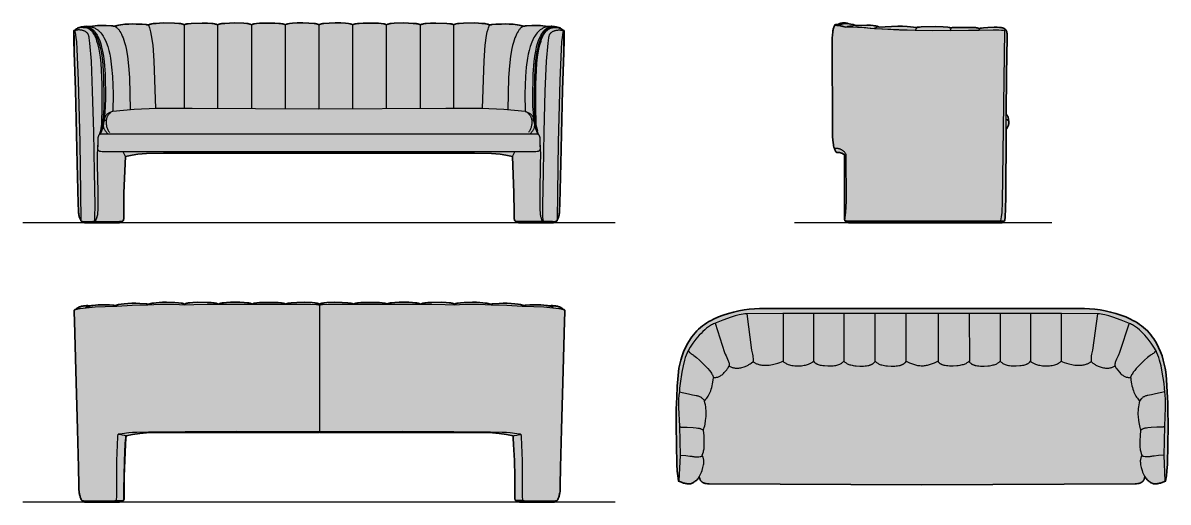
# Model space of a CAD drawing. Header units: millimetres. Extents: x 0 to 4322, y -1054 to 754.
import ezdxf

# ---------------------------------------------------------------- set-up
doc = ezdxf.new("R2010")
doc.units = ezdxf.units.MM
doc.layers.add('Blocks', color=7, linetype='Continuous')
doc.layers.add('Blocks$Fill', color=7, linetype='Continuous', true_color=0xffffff)
for name, color, linetype, lineweight, true_color in [('Blocks$Inner', 7, 'Continuous', 25, 0x007f00), ('Blocks$Outline', 7, 'Continuous', 35, 0xff3f3f), ('Groud', 7, 'Continuous', 25, 0x243775)]:
    doc.layers.add(name, color=color, linetype=linetype, lineweight=lineweight, true_color=true_color)

# ---------------------------------------------------------------- blocks, each defined once
blk = doc.blocks.new('Loafer SC26 Sofa Top')
at = {"layer": 'Blocks$Fill'}
blk.add_hatch(color=256, dxfattribs=at).paths.add_polyline_path([(1620.6, -635.8), (1624.2, -636.5), (1626, -636.7), (1627.9, -636.9), (1629.9, -637), (1632.1, -637), (1634.4, -636.9), (1637, -636.7), (1639.8, -636.3), (1642.9, -635.7), (1646.2, -635), (1650, -634), (1658.5, -631.3), (1668.8, -627.6), (1672.3, -606.8), (1674.4, -589.8), (1676.3, -562.3), (1678.7, -417.1), (1678.3, -356.7), (1677.4, -331.7), (1675.9, -310.9), (1672.5, -242.4), (1669.7, -214.7), (1667.4, -200.1), (1664.4, -185.2), (1660.6, -169.9), (1655.8, -154.3), (1650, -138.5), (1642.9, -122.4), (1634.5, -106.3), (1624.6, -90), (1619.1, -82), (1613.2, -74.4), (1607, -67.1), (1600.4, -60.1), (1593.4, -53.4), (1586.2, -47.1), (1578.6, -41.1), (1570.8, -35.4), (1562.7, -30), (1554.4, -24.8), (1545.8, -20), (1537, -15.5), (1518.9, -7.2), (1500.2, 0), (1481, 6.2), (1461.5, 11.4), (1441.7, 15.7), (1421.9, 19.1), (1402.2, 21.6), (1382.7, 23.4), (1363.6, 24.4), (1345, 24.7), (155.2, 24.7), (136.6, 24.4), (117.5, 23.4), (98, 21.6), (78.3, 19.1), (58.5, 15.7), (38.7, 11.4), (19.2, 6.2), (0, 0), (-18.7, -7.2), (-36.8, -15.5), (-45.6, -20), (-54.2, -24.8), (-62.5, -30), (-70.6, -35.4), (-78.4, -41.1), (-86, -47.1), (-93.2, -53.4), (-100.2, -60.1), (-106.8, -67.1), (-113, -74.4), (-118.9, -82), (-124.4, -90), (-134.3, -106.3), (-142.7, -122.4), (-149.7, -138.5), (-155.6, -154.3), (-160.4, -169.9), (-164.2, -185.2), (-167.2, -200.1), (-169.4, -214.7), (-172.2, -242.4), (-173.6, -267.9), (-177.1, -331.7), (-178, -356.7), (-178.5, -417.1), (-176, -562.3), (-174.2, -589.8), (-172.1, -606.8), (-168.6, -627.6), (-158.3, -631.3), (-149.7, -634), (-146, -635), (-142.6, -635.7), (-139.6, -636.3), (-136.8, -636.7), (-134.2, -636.9), (-131.9, -637), (-129.7, -637), (-127.7, -636.9), (-125.8, -636.7), (-124, -636.5), (-120.4, -635.8), (-112.3, -631.5), (-109.6, -629.9), (-107, -628.1), (-104.3, -626.1), (-101.7, -623.9), (-99.2, -621.5), (-96.6, -618.7), (-94.1, -615.5), (-91.7, -612), (-90.5, -610), (-89.5, -614.7), (-88.9, -617.1), (-88.2, -619.4), (-87.8, -620.5), (-87.3, -621.6), (-86.8, -622.7), (-86.2, -623.8), (-85.6, -624.9), (-84.9, -625.9), (-84.1, -626.9), (-83.2, -627.8), (-82.2, -628.7), (-81.2, -629.6), (-80.1, -630.5), (-78.8, -631.3), (-77.5, -632.1), (-76, -632.8), (-74.4, -633.5), (-72.7, -634.1), (-70.8, -634.7), (-68.9, -635.2), (-66.8, -635.6), (-64.5, -636.1), (-59.5, -636.7), (-53.9, -637.1), (749.8, -640.9), (1554.1, -637.1), (1559.8, -636.7), (1564.7, -636.1), (1567, -635.6), (1569.1, -635.2), (1571.1, -634.7), (1572.9, -634.1), (1574.6, -633.5), (1576.2, -632.8), (1577.7, -632.1), (1579, -631.3), (1580.3, -630.5), (1581.4, -629.6), (1582.5, -628.7), (1583.4, -627.8), (1584.3, -626.9), (1585.1, -625.9), (1585.8, -624.9), (1586.4, -623.8), (1587, -622.7), (1587.6, -621.6), (1588, -620.5), (1588.4, -619.4), (1589.2, -617.1), (1589.7, -614.7), (1590.7, -610), (1591.9, -612), (1594.4, -615.5), (1596.8, -618.7), (1599.4, -621.5), (1602, -623.9), (1604.6, -626.1), (1607.2, -628.1), (1609.8, -629.9), (1612.5, -631.5), (1615.2, -633)], flags=0)
at = {"layer": 'Blocks$Inner', "extrusion": (1.50991e-07, -6.50607e-13, 1)}
blk.add_lwpolyline([(88.3, 4.5), (107, -133.2), (110.2, -147.9), (111.2, -153.9), (111.8, -159.1), (112.2, -163.7), (112.3, -168), (112.3, -175.7)], dxfattribs=at)
at = {"layer": 'Blocks$Inner'}
for points in [[(225.5, 6.3), (225.5, -174)], [(340.5, 6.5), (340.5, -174.6)], [(455.3, 5.4), (455.3, -174.6)], [(571.7, 6), (571.5, -175)], [(689.1, 6), (688.8, -175)], [(811.1, 6), (811.4, -175)], [(928.5, 6), (928.7, -175)], [(1045, 5.4), (1045, -174.6)], [(1159.7, 6.5), (1159.7, -174.6)], [(1274.7, 6.3), (1274.7, -174)], [(1411.9, 4.5), (1393.2, -133.2), (1390, -147.9), (1389, -153.9), (1388.4, -159.1), (1388, -163.7), (1387.9, -168), (1387.9, -175.7)], [(1531.2, -31), (1495.2, -142), (1494, -145.1), (1492.8, -148.1), (1490, -154.2), (1484.1, -166.5), (1481.5, -172.7), (1480.4, -175.8), (1479.4, -179), (1478.6, -182.2), (1478, -185.4), (1477.8, -187), (1477.6, -188.6), (1477.6, -190.3), (1477.5, -191.9)], [(1632.8, -134), (1630.5, -137.5), (1629.2, -139.2), (1628.4, -140.1), (1627.5, -141), (1626.6, -142), (1625.6, -142.9), (1624.4, -143.9), (1623.2, -144.9), (1620.3, -147), (1616.8, -149.2), (1614.4, -150.8), (1610.9, -153.3), (1601.6, -160.6), (1589.9, -170.5), (1577.1, -182.3), (1564.3, -195.3), (1558.2, -202.1), (1552.6, -209), (1547.5, -215.9), (1545.2, -219.3), (1543.1, -222.6), (1541.2, -226), (1539.6, -229.3), (1538.2, -232.5), (1537, -235.7)], [(927.7, -174.5), (923.9, -177.6), (921.8, -179.2), (919.7, -180.7), (917.4, -182.2), (914.8, -183.6), (912, -184.9), (908.8, -186.2), (905.3, -187.4), (901.4, -188.5), (897.1, -189.5), (892.3, -190.4), (886.9, -191.2), (880.9, -191.8), (867.1, -192.6), (859.9, -192.8), (853.3, -192.7), (847.5, -192.3), (842.2, -191.8), (837.5, -191), (833.3, -190.1), (831.4, -189.6), (829.6, -189.1), (827.9, -188.5), (826.4, -187.9), (824.9, -187.2), (823.5, -186.6), (822.2, -185.8), (820.9, -185.1), (819.7, -184.4), (818.6, -183.6), (817.6, -182.8), (816.6, -182), (814.8, -180.3), (813.1, -178.6), (809.9, -175)], [(1666.7, -289.3), (1631.7, -298), (1616.1, -301.3), (1609, -302.6), (1602.7, -303.5), (1599.8, -303.9), (1597.1, -304.5), (1594.5, -305.2), (1592.1, -306.1), (1589.9, -307), (1587.8, -308.1), (1585.8, -309.3), (1583.9, -310.6), (1582.1, -312), (1580.5, -313.4), (1578.8, -314.9), (1577.3, -316.4), (1571.5, -322.9)], [(1666.2, -419), (1665.2, -420), (1664.6, -420.4), (1664.1, -420.9), (1663.5, -421.3), (1662.8, -421.7), (1662.1, -422.1), (1661.3, -422.5), (1660.4, -422.8), (1659.4, -423.1), (1658.3, -423.3), (1657.1, -423.5), (1655.8, -423.7), (1654.4, -423.8), (1652.7, -423.8), (1651, -423.8), (1636.8, -423.6), (1614.4, -424.3), (1602.5, -425.5), (1596.8, -426.4), (1591.5, -427.5), (1589, -428.1), (1586.6, -428.8), (1584.4, -429.6), (1582.3, -430.4), (1581.4, -430.9), (1580.4, -431.3), (1579.6, -431.8), (1578.7, -432.3), (1578, -432.8), (1577.3, -433.3), (1576.6, -433.9), (1576, -434.5)], [(1663.2, -528.7), (1642, -530.3), (1626.1, -532.1), (1619.3, -533), (1616.5, -533.5), (1614.1, -534), (1613.1, -534.3), (1612, -534.5), (1609.5, -534.8), (1606.9, -535), (1604.1, -535.1), (1598.3, -535.1), (1592.5, -534.7), (1587.3, -534.1), (1585, -533.6), (1583, -533.2), (1582.1, -532.9), (1581.3, -532.6), (1580.6, -532.3), (1580.3, -532.2), (1580.1, -532.1), (1579.8, -531.9), (1579.6, -531.8), (1579.5, -531.7), (1579.4, -531.6), (1579.3, -531.5), (1579.2, -531.4), (1579.2, -531.4), (1579.1, -531.3), (1579.1, -531.3), (1579.1, -531.2), (1579, -531.2), (1579, -531.1), (1579, -531.1), (1579, -531.1), (1579, -531), (1579, -531), (1578.9, -530.9), (1578.9, -530.9), (1578.9, -530.9), (1578.9, -530.8)]]:
    blk.add_lwpolyline(points, dxfattribs=at)
at = {"layer": 'Blocks$Inner', "extrusion": (1.50994e-07, -5.64991e-13, 1)}
blk.add_lwpolyline([(-31, -31), (5.1, -142), (6.2, -145.1), (7.4, -148.1), (10.2, -154.2), (16.1, -166.5), (18.7, -172.7), (19.8, -175.8), (20.8, -179), (21.6, -182.2), (22.2, -185.4), (22.4, -187), (22.6, -188.6), (22.7, -190.3), (22.7, -191.9)], dxfattribs=at)
at = {"layer": 'Blocks$Inner', "extrusion": (1.50996e-07, -1.6836e-13, 1)}
blk.add_lwpolyline([(-132.6, -134), (-130.3, -137.5), (-128.9, -139.2), (-128.2, -140.1), (-127.3, -141), (-126.4, -142), (-125.4, -142.9), (-124.2, -143.9), (-123, -144.9), (-120.1, -147), (-116.6, -149.2), (-114.2, -150.8), (-110.7, -153.3), (-101.4, -160.6), (-89.7, -170.5), (-76.9, -182.3), (-64.1, -195.3), (-58, -202.1), (-52.4, -209), (-47.3, -215.9), (-45, -219.3), (-42.9, -222.6), (-41, -226), (-39.4, -229.3), (-38, -232.5), (-36.8, -235.7)], dxfattribs=at)
at = {"layer": 'Blocks$Inner', "extrusion": (1.50996e-07, -3.41401e-13, 1)}
blk.add_lwpolyline([(572.6, -174.5), (576.4, -177.6), (578.4, -179.2), (580.5, -180.7), (582.9, -182.2), (585.4, -183.6), (588.2, -184.9), (591.4, -186.2), (594.9, -187.4), (598.8, -188.5), (603.1, -189.5), (608, -190.4), (613.3, -191.2), (619.3, -191.8), (633.1, -192.6), (640.4, -192.8), (646.9, -192.7), (652.8, -192.3), (658, -191.8), (662.7, -191), (666.9, -190.1), (668.8, -189.6), (670.6, -189.1), (672.3, -188.5), (673.9, -187.9), (675.4, -187.2), (676.8, -186.6), (678.1, -185.8), (679.3, -185.1), (680.5, -184.4), (681.6, -183.6), (682.6, -182.8), (683.6, -182), (685.5, -180.3), (687.1, -178.6), (690.3, -175)], dxfattribs=at)
at = {"layer": 'Blocks$Inner', "extrusion": (1.50996e-07, 6.55192e-13, 1)}
blk.add_lwpolyline([(-166.5, -289.3), (-131.5, -298), (-115.8, -301.3), (-108.8, -302.6), (-102.5, -303.5), (-99.6, -303.9), (-96.8, -304.5), (-94.3, -305.2), (-91.9, -306.1), (-89.7, -307), (-87.6, -308.1), (-85.6, -309.3), (-83.7, -310.6), (-81.9, -312), (-80.2, -313.4), (-78.6, -314.9), (-77.1, -316.4), (-71.2, -322.9)], dxfattribs=at)
at = {"layer": 'Blocks$Inner', "extrusion": (1.50995e-07, -2.34887e-12, 1)}
blk.add_lwpolyline([(-166, -419), (-164.9, -420), (-164.4, -420.4), (-163.8, -420.9), (-163.2, -421.3), (-162.6, -421.7), (-161.9, -422.1), (-161.1, -422.5), (-160.2, -422.8), (-159.2, -423.1), (-158.1, -423.3), (-156.9, -423.5), (-155.6, -423.7), (-154.1, -423.8), (-152.5, -423.8), (-150.8, -423.8), (-136.6, -423.6), (-114.2, -424.3), (-102.3, -425.5), (-96.6, -426.4), (-91.3, -427.5), (-88.8, -428.1), (-86.4, -428.8), (-84.2, -429.6), (-82.1, -430.4), (-81.1, -430.9), (-80.2, -431.3), (-79.3, -431.8), (-78.5, -432.3), (-77.8, -432.8), (-77, -433.3), (-76.4, -433.9), (-75.8, -434.5)], dxfattribs=at)
at = {"layer": 'Blocks$Inner', "extrusion": (1.50996e-07, -1.66101e-12, 1)}
blk.add_lwpolyline([(-163, -528.7), (-141.8, -530.3), (-125.9, -532.1), (-119.1, -533), (-116.3, -533.5), (-113.9, -534), (-112.9, -534.3), (-111.7, -534.5), (-109.3, -534.8), (-106.6, -535), (-103.8, -535.1), (-98, -535.1), (-92.3, -534.7), (-87.1, -534.1), (-84.8, -533.6), (-82.8, -533.2), (-81.9, -532.9), (-81.1, -532.6), (-80.4, -532.3), (-80.1, -532.2), (-79.8, -532.1), (-79.6, -531.9), (-79.5, -531.8), (-79.4, -531.8), (-79.3, -531.7), (-79.2, -531.6), (-79.1, -531.5), (-79, -531.4), (-79, -531.4), (-78.9, -531.3), (-78.9, -531.3), (-78.9, -531.3), (-78.8, -531.2), (-78.8, -531.2), (-78.8, -531.1), (-78.8, -531.1), (-78.8, -531.1), (-78.7, -531), (-78.7, -531), (-78.7, -530.9), (-78.7, -530.9), (-78.7, -530.9), (-78.7, -530.9), (-78.7, -530.9)], dxfattribs=at)
at = {"layer": 'Blocks$Inner'}
for points in [[(927.3, -175, 0), (930.4, -178.6, 0), (932.1, -180.3, 0), (934, -182, 0), (935, -182.8, 0), (936, -183.6, 0), (937.1, -184.4, 0), (938.3, -185.1, 0), (939.5, -185.8, 0), (940.8, -186.6, 0), (942.2, -187.2, 0), (943.7, -187.9, 0), (945.3, -188.5, 0), (947, -189.1, 0), (948.8, -189.6, 0), (950.7, -190.1, 0), (954.9, -191, 0), (959.6, -191.8, 0), (964.8, -192.3, 0), (970.7, -192.7, 0), (977.2, -192.8, 0), (984.4, -192.6, 0), (998.3, -191.8, 0), (1004.2, -191.2, 0), (1009.6, -190.4, 0), (1014.5, -189.5, 0), (1018.8, -188.5, 0), (1022.7, -187.4, 0), (1026.2, -186.2, 0), (1029.3, -184.9, 0), (1032.2, -183.6, 0), (1034.7, -182.2, 0), (1037, -180.7, 0), (1039.2, -179.2, 0), (1041.2, -177.6, 0), (1045, -174.5, 0), (1048.9, -178, 0), (1051, -179.7, 0), (1053.2, -181.3, 0), (1055.6, -182.9, 0), (1058.1, -184.4, 0), (1061, -185.9, 0), (1064.1, -187.2, 0), (1067.6, -188.4, 0), (1071.5, -189.4, 0), (1075.8, -190.3, 0), (1080.6, -191, 0), (1085.9, -191.5, 0), (1091.7, -191.9, 0), (1098.2, -192, 0), (1105.3, -191.8, 0), (1118.8, -191, 0), (1124.5, -190.4, 0), (1129.6, -189.7, 0), (1134.1, -188.8, 0), (1138.1, -187.8, 0), (1141.6, -186.7, 0), (1144.7, -185.6, 0), (1146.1, -185, 0), (1147.4, -184.3, 0), (1148.6, -183.7, 0), (1149.8, -183, 0), (1150.9, -182.3, 0), (1151.9, -181.6, 0), (1152.8, -180.9, 0), (1153.7, -180.2, 0), (1155.4, -178.8, 0), (1156.9, -177.3, 0), (1159.8, -174.2, 0), (1163.8, -177.3, 0), (1165.9, -178.8, 0), (1168.1, -180.3, 0), (1170.4, -181.8, 0), (1173, -183.1, 0), (1175.8, -184.5, 0), (1178.9, -185.7, 0), (1182.2, -186.9, 0), (1185.9, -188, 0), (1190, -188.9, 0), (1194.6, -189.8, 0), (1199.5, -190.5, 0), (1205, -191.1, 0), (1217.7, -191.8, 0), (1224.3, -191.9, 0), (1230.5, -191.6, 0), (1236.2, -191, 0), (1241.5, -190.2, 0), (1246.4, -189.1, 0), (1250.8, -187.9, 0), (1254.8, -186.6, 0), (1258.5, -185.1, 0), (1261.7, -183.6, 0), (1264.6, -182.1, 0), (1267.1, -180.5, 0), (1269.3, -179, 0), (1271.2, -177.6, 0), (1272.8, -176.3, 0), (1274, -175.2, 0), (1275, -174.2, 0), (1280.4, -176.6, 0), (1286.7, -179.1, 0), (1294.8, -181.9, 0), (1304.4, -184.7, 0), (1315.1, -187.2, 0), (1320.8, -188.1, 0), (1326.6, -188.9, 0), (1332.5, -189.3, 0), (1338.5, -189.4, 0), (1349.5, -189, 0), (1354.2, -188.6, 0), (1358.5, -188, 0), (1362.4, -187.4, 0), (1365.9, -186.6, 0), (1369.1, -185.7, 0), (1372, -184.7, 0), (1374.6, -183.6, 0), (1376.9, -182.5, 0), (1379.1, -181.3, 0), (1381, -180.1, 0), (1382.9, -178.8, 0), (1384.6, -177.4, 0), (1387.9, -174.8, 0), (1395.1, -181.1, 0), (1399.2, -184.2, 0), (1401.3, -185.8, 0), (1403.7, -187.3, 0), (1406.2, -188.7, 0), (1408.9, -190.2, 0), (1411.8, -191.6, 0), (1414.9, -193, 0), (1418.3, -194.3, 0), (1421.9, -195.6, 0), (1430.1, -198, 0), (1434.3, -199, 0), (1438.4, -199.7, 0), (1442.2, -200.2, 0), (1445.8, -200.5, 0), (1449.2, -200.5, 0), (1452.4, -200.4, 0), (1455.5, -200.1, 0), (1458.4, -199.6, 0), (1461.2, -199, 0), (1463.9, -198.2, 0), (1466.5, -197.4, 0), (1469, -196.4, 0), (1473.8, -194.4, 0), (1478.5, -192.1, 0), (1479, -193.6, 0), (1479.3, -194.3, 0), (1479.7, -195.1, 0), (1480.1, -196, 0), (1480.7, -197, 0), (1481.3, -198.1, 0), (1482.1, -199.4, 0), (1484.3, -202.4, 0), (1487.3, -206.3, 0), (1496.4, -217.1, 0), (1499.3, -220.2, 0), (1502.2, -222.9, 0), (1504.9, -225.3, 0), (1507.7, -227.4, 0), (1510.4, -229.1, 0), (1513, -230.7, 0), (1515.7, -231.9, 0), (1518.2, -233, 0), (1520.8, -233.9, 0), (1523.3, -234.6, 0), (1525.8, -235.1, 0), (1528.2, -235.5, 0), (1533, -236.1, 0), (1537.8, -236.5, 0), (1538.5, -244.9, 0), (1539.5, -252.8, 0), (1540.8, -260.2, 0), (1542.2, -267.2, 0), (1543.9, -273.9, 0), (1545.7, -280.1, 0), (1547.8, -286, 0), (1549.9, -291.5, 0), (1552.3, -296.6, 0), (1554.7, -301.5, 0), (1557.3, -306, 0), (1560, -310.3, 0), (1562.7, -314.2, 0), (1565.6, -317.9, 0), (1568.5, -321.4, 0), (1571.4, -324.7, 0), (1569.4, -331.5, 0), (1567.9, -338.6, 0), (1566.7, -345.9, 0), (1565.8, -353.3, 0), (1565.3, -360.9, 0), (1565.1, -368.4, 0), (1565.1, -376, 0), (1565.5, -383.4, 0), (1566.8, -398, 0), (1569, -411.7, 0), (1570.3, -418, 0), (1571.8, -424, 0), (1573.4, -429.5, 0), (1575.1, -434.6, 0), (1573, -456.1, 0), (1572, -473.7, 0), (1571.8, -488, 0), (1572, -494.1, 0), (1572.4, -499.5, 0), (1573, -504.4, 0), (1573.7, -508.9, 0), (1574.5, -512.9, 0), (1575.4, -516.5, 0), (1577.4, -523.1, 0), (1579.5, -529.1, 0), (1577.6, -533.7, 0), (1576.8, -536, 0), (1576, -538.5, 0), (1575.2, -541.1, 0), (1574.7, -543.9, 0), (1574.2, -546.8, 0), (1573.9, -550, 0), (1573.8, -553.4, 0), (1574, -557.1, 0), (1574.3, -561.2, 0), (1575, -565.5, 0), (1575.9, -570.3, 0), (1577.1, -575.5, 0), (1580.6, -587.2, 0), (1582.7, -593.3, 0), (1584.9, -598.7, 0), (1587.2, -603.7, 0), (1589.5, -608.1, 0), (1591.9, -612, 0), (1594.4, -615.5, 0), (1596.8, -618.7, 0), (1599.4, -621.5, 0), (1602, -623.9, 0), (1604.6, -626.1, 0), (1607.2, -628.1, 0), (1609.8, -629.9, 0), (1612.5, -631.5, 0), (1615.2, -633, 0), (1620.6, -635.8, 0), (1624.2, -636.5, 0), (1626, -636.7, 0), (1627.9, -636.9, 0), (1629.9, -637, 0), (1632.1, -637, 0), (1634.4, -636.9, 0), (1637, -636.7, 0), (1639.8, -636.3, 0), (1642.9, -635.7, 0), (1646.2, -635, 0), (1650, -634, 0), (1658.5, -631.3, 0), (1668.8, -627.6, 0), (1672.3, -606.8, 0), (1674.4, -589.8, 0), (1676.3, -562.3, 0), (1678.7, -417.1, 0), (1678.3, -356.7, 0), (1677.4, -331.7, 0), (1675.9, -310.9, 0), (1673.8, -267.9, 0), (1672.5, -242.4, 0), (1669.7, -214.7, 0), (1667.4, -200.1, 0), (1664.4, -185.2, 0), (1660.6, -169.9, 0), (1655.8, -154.3, 0), (1650, -138.5, 0), (1642.9, -122.4, 0), (1634.5, -106.3, 0), (1624.6, -90, 0), (1619.1, -82, 0), (1613.2, -74.4, 0), (1607, -67.1, 0), (1600.4, -60.1, 0), (1593.4, -53.4, 0), (1586.2, -47.1, 0), (1578.6, -41.1, 0), (1570.8, -35.4, 0), (1562.7, -30, 0), (1554.4, -24.8, 0), (1545.8, -20, 0), (1537, -15.5, 0), (1518.9, -7.2, 0), (1500.2, 0, 0), (1481, 6.2, 0), (1461.5, 11.4, 0), (1441.7, 15.7, 0), (1421.9, 19.1, 0), (1402.2, 21.6, 0), (1382.7, 23.4, 0), (1363.6, 24.4, 0), (1345, 24.7, 0), (750.1, 24.7, 0), (155.2, 24.7, 0), (136.6, 24.4, 0), (117.5, 23.4, 0), (98, 21.6, 0), (78.3, 19.1, 0), (58.5, 15.7, 0), (38.7, 11.4, 0), (19.2, 6.2, 0), (0, 0, 0), (-18.7, -7.2, 0), (-36.8, -15.5, 0), (-45.6, -20, 0), (-54.2, -24.8, 0), (-62.5, -30, 0), (-70.6, -35.4, 0), (-78.4, -41.1, 0), (-86, -47.1, 0), (-93.2, -53.4, 0), (-100.2, -60.1, 0), (-106.8, -67.1, 0), (-113, -74.4, 0), (-118.9, -82, 0), (-124.4, -90, 0), (-134.3, -106.3, 0), (-142.7, -122.4, 0), (-149.7, -138.5, 0), (-155.6, -154.3, 0), (-160.4, -169.9, 0), (-164.2, -185.2, 0), (-167.2, -200.1, 0), (-169.4, -214.7, 0), (-172.2, -242.4, 0), (-173.6, -267.9, 0), (-175.6, -310.9, 0), (-177.1, -331.7, 0), (-178, -356.7, 0), (-178.5, -417.1, 0), (-176, -562.3, 0), (-174.2, -589.8, 0), (-172.1, -606.8, 0), (-168.6, -627.6, 0), (-158.3, -631.3, 0), (-149.7, -634, 0), (-146, -635, 0), (-142.6, -635.7, 0), (-139.6, -636.3, 0), (-136.8, -636.7, 0), (-134.2, -636.9, 0), (-131.9, -637, 0), (-129.7, -637, 0), (-127.7, -636.9, 0), (-125.8, -636.7, 0), (-124, -636.5, 0), (-120.4, -635.8, 0), (-115, -633, 0), (-112.3, -631.5, 0), (-109.6, -629.9, 0), (-107, -628.1, 0), (-104.3, -626.1, 0), (-101.7, -623.9, 0), (-99.2, -621.5, 0), (-96.6, -618.7, 0), (-94.1, -615.5, 0), (-91.7, -612, 0), (-89.3, -608.1, 0), (-87, -603.7, 0), (-84.7, -598.7, 0), (-82.5, -593.3, 0), (-80.3, -587.2, 0), (-76.9, -575.5, 0), (-75.7, -570.3, 0), (-74.7, -565.5, 0), (-74.1, -561.2, 0), (-73.7, -557.1, 0), (-73.6, -553.4, 0), (-73.7, -550, 0), (-74, -546.8, 0), (-74.4, -543.9, 0), (-75, -541.1, 0), (-75.7, -538.5, 0), (-76.5, -536, 0), (-77.4, -533.7, 0), (-79.3, -529.1, 0), (-77.1, -523.1, 0), (-75.1, -516.5, 0), (-74.2, -512.9, 0), (-73.5, -508.9, 0), (-72.8, -504.4, 0), (-72.2, -499.5, 0), (-71.8, -494.1, 0), (-71.6, -488, 0), (-71.7, -473.7, 0), (-72.8, -456.1, 0), (-74.9, -434.6, 0), (-73.2, -429.5, 0), (-71.6, -424, 0), (-70.1, -418, 0), (-68.8, -411.7, 0), (-66.6, -398, 0), (-65.2, -383.4, 0), (-64.9, -376, 0), (-64.8, -368.4, 0), (-65.1, -360.9, 0), (-65.6, -353.3, 0), (-66.5, -345.9, 0), (-67.7, -338.6, 0), (-69.2, -331.5, 0), (-71.2, -324.7, 0), (-68.2, -321.4, 0), (-65.3, -317.9, 0), (-62.5, -314.2, 0), (-59.8, -310.3, 0), (-57.1, -306, 0), (-54.5, -301.5, 0), (-52.1, -296.6, 0), (-49.7, -291.5, 0), (-47.5, -286, 0), (-45.5, -280.1, 0), (-43.7, -273.9, 0), (-42, -267.2, 0), (-40.6, -260.2, 0), (-39.3, -252.8, 0), (-38.3, -244.9, 0), (-37.5, -236.5, 0), (-32.8, -236.1, 0), (-28, -235.5, 0), (-25.6, -235.1, 0), (-23.1, -234.6, 0), (-20.6, -233.9, 0), (-18, -233, 0), (-15.4, -231.9, 0), (-12.8, -230.7, 0), (-10.2, -229.1, 0), (-7.5, -227.4, 0), (-4.7, -225.3, 0), (-1.9, -222.9, 0), (0.9, -220.2, 0), (3.8, -217.1, 0), (12.9, -206.3, 0), (15.9, -202.4, 0), (18.1, -199.4, 0), (18.9, -198.1, 0), (19.6, -197, 0), (20.1, -196, 0), (20.6, -195.1, 0), (20.9, -194.3, 0), (21.2, -193.6, 0), (21.7, -192.1, 0), (26.4, -194.4, 0), (31.2, -196.4, 0), (33.7, -197.4, 0), (36.3, -198.2, 0), (39, -199, 0), (41.8, -199.6, 0), (44.7, -200.1, 0), (47.8, -200.4, 0), (51, -200.5, 0), (54.4, -200.5, 0), (58, -200.2, 0), (61.8, -199.7, 0), (65.9, -199, 0), (70.2, -198, 0), (78.3, -195.6, 0), (82, -194.3, 0), (85.3, -193, 0), (88.5, -191.6, 0), (91.4, -190.2, 0), (94, -188.7, 0), (96.5, -187.3, 0), (98.9, -185.8, 0), (101.1, -184.2, 0), (105.1, -181.1, 0), (112.3, -174.8, 0), (115.6, -177.4, 0), (117.4, -178.8, 0), (119.2, -180.1, 0), (121.2, -181.3, 0), (123.3, -182.5, 0), (125.7, -183.6, 0), (128.2, -184.7, 0), (131.1, -185.7, 0), (134.3, -186.6, 0), (137.8, -187.4, 0), (141.7, -188, 0), (146, -188.6, 0), (150.7, -189, 0), (161.7, -189.4, 0), (167.7, -189.3, 0), (173.6, -188.9, 0), (179.4, -188.1, 0), (185.1, -187.2, 0), (195.9, -184.7, 0), (205.4, -181.9, 0), (213.5, -179.1, 0), (219.8, -176.6, 0), (225.2, -174.2, 0), (226.2, -175.2, 0), (227.5, -176.3, 0), (229, -177.6, 0), (230.9, -179, 0), (233.1, -180.5, 0), (235.6, -182.1, 0), (238.5, -183.6, 0), (241.8, -185.1, 0), (245.4, -186.6, 0), (249.4, -187.9, 0), (253.9, -189.1, 0), (258.7, -190.2, 0), (264, -191, 0), (269.7, -191.6, 0), (275.9, -191.9, 0), (282.6, -191.8, 0), (295.2, -191.1, 0), (300.7, -190.5, 0), (305.7, -189.8, 0), (310.2, -188.9, 0), (314.3, -188, 0), (318, -186.9, 0), (321.4, -185.7, 0), (324.4, -184.5, 0), (327.2, -183.1, 0), (329.8, -181.8, 0), (332.2, -180.3, 0), (334.4, -178.8, 0), (336.5, -177.3, 0), (340.5, -174.2, 0), (343.3, -177.3, 0), (344.8, -178.8, 0), (346.5, -180.2, 0), (347.4, -180.9, 0), (348.3, -181.6, 0), (349.3, -182.3, 0), (350.4, -183, 0), (351.6, -183.7, 0), (352.8, -184.3, 0), (354.1, -185, 0), (355.5, -185.6, 0), (358.6, -186.7, 0), (362.1, -187.8, 0), (366.1, -188.8, 0), (370.7, -189.7, 0), (375.7, -190.4, 0), (381.4, -191, 0), (394.9, -191.8, 0), (402, -192, 0), (408.5, -191.9, 0), (414.3, -191.5, 0), (419.6, -191, 0), (424.4, -190.3, 0), (428.7, -189.4, 0), (432.6, -188.4, 0), (436.1, -187.2, 0), (439.3, -185.9, 0), (442.1, -184.4, 0), (444.7, -182.9, 0), (447, -181.3, 0), (449.2, -179.7, 0), (451.3, -178, 0), (455.2, -174.5, 0), (459, -177.6, 0), (461, -179.2, 0), (463.2, -180.7, 0), (465.5, -182.2, 0), (468.1, -183.6, 0), (470.9, -184.9, 0), (474, -186.2, 0), (477.5, -187.4, 0), (481.4, -188.5, 0), (485.8, -189.5, 0), (490.6, -190.4, 0), (496, -191.2, 0), (501.9, -191.8, 0), (515.8, -192.6, 0), (523, -192.8, 0), (529.5, -192.7, 0), (535.4, -192.3, 0), (540.7, -191.8, 0), (545.4, -191, 0), (549.5, -190.1, 0), (551.4, -189.6, 0), (553.2, -189.1, 0), (554.9, -188.5, 0), (556.5, -187.9, 0), (558, -187.2, 0), (559.4, -186.6, 0), (560.7, -185.8, 0), (562, -185.1, 0), (563.1, -184.4, 0), (564.2, -183.6, 0), (565.3, -182.8, 0), (566.3, -182, 0), (568.1, -180.3, 0), (569.8, -178.6, 0), (572.9, -175, 0)], [(1667.4, -625.9, 0), (1663.4, -530.2, 0), (1665.8, -419.8, 0), (1669, -348.7, 0), (1668.7, -317, 0), (1667.7, -302.7, 0), (1666.1, -289.8, 0), (1665.2, -276.4, 0), (1663.3, -258.5, 0), (1656.7, -215.1, 0), (1652.1, -192.3, 0), (1646.6, -170.4, 0), (1643.5, -160.3, 0), (1640.3, -151, 0), (1636.8, -142.5, 0), (1635, -138.7, 0), (1633.2, -135.2, 0), (1624.8, -121.2, 0), (1614.8, -106.3, 0), (1603.4, -91.1, 0), (1590.8, -76.3, 0), (1584.1, -69.2, 0), (1577.3, -62.4, 0), (1570.2, -55.9, 0), (1563, -49.9, 0), (1555.7, -44.5, 0), (1548.2, -39.6, 0), (1544.5, -37.3, 0), (1540.7, -35.3, 0), (1536.9, -33.5, 0), (1533.2, -31.8, 0), (1502, -19.2, 0), (1470.3, -7.6, 0), (1454.8, -2.7, 0), (1439.9, 1.1, 0), (1432.8, 2.6, 0), (1425.8, 3.7, 0), (1419.2, 4.4, 0), (1412.8, 4.8, 0), (1275.8, 6.3, 0), (750.1, 6, 0), (224.4, 6.3, 0), (87.4, 4.8, 0), (81.1, 4.4, 0), (74.4, 3.7, 0), (67.5, 2.6, 0), (60.3, 1.1, 0), (45.4, -2.7, 0), (29.9, -7.6, 0), (-1.8, -19.2, 0), (-32.9, -31.8, 0), (-36.7, -33.5, 0), (-40.5, -35.3, 0), (-44.3, -37.3, 0), (-48, -39.6, 0), (-55.5, -44.5, 0), (-62.8, -49.9, 0), (-70, -55.9, 0), (-77.1, -62.4, 0), (-83.9, -69.2, 0), (-90.6, -76.3, 0), (-103.2, -91.1, 0), (-114.6, -106.3, 0), (-124.6, -121.2, 0), (-132.9, -135.2, 0), (-134.8, -138.7, 0), (-136.6, -142.5, 0), (-140.1, -151, 0), (-143.3, -160.3, 0), (-146.4, -170.4, 0), (-151.9, -192.3, 0), (-156.5, -215.1, 0), (-163.1, -258.5, 0), (-165, -276.4, 0), (-165.9, -289.8, 0), (-167.5, -302.7, 0), (-168.5, -317, 0), (-168.8, -348.7, 0), (-165.6, -419.8, 0), (-163.2, -530.2, 0), (-167.2, -625.9, 0)], [(811, -174.5, 0), (796, -181.1, 0), (788.4, -184.2, 0), (780.9, -186.9, 0), (773.3, -189.2, 0), (769.4, -190.2, 0), (765.6, -191, 0), (761.8, -191.7, 0), (757.9, -192.2, 0), (754, -192.5, 0), (750.1, -192.6, 0), (746.2, -192.6, 0), (742.3, -192.3, 0), (738.5, -191.8, 0), (734.6, -191.1, 0), (730.8, -190.3, 0), (727, -189.4, 0), (719.4, -187, 0), (711.8, -184.3, 0), (704.3, -181.2, 0), (689.2, -174.5, 0)], [(-90.5, -609.9, 0), (-89.5, -614.7, 0), (-88.9, -617.1, 0), (-88.2, -619.4, 0), (-87.8, -620.5, 0), (-87.3, -621.6, 0), (-86.8, -622.7, 0), (-86.2, -623.8, 0), (-85.6, -624.9, 0), (-84.9, -625.9, 0), (-84.1, -626.9, 0), (-83.2, -627.8, 0), (-82.2, -628.7, 0), (-81.2, -629.6, 0), (-80.1, -630.5, 0), (-78.8, -631.3, 0), (-77.5, -632.1, 0), (-76, -632.8, 0), (-74.4, -633.5, 0), (-72.7, -634.1, 0), (-70.8, -634.7, 0), (-68.9, -635.2, 0), (-66.8, -635.6, 0), (-64.5, -636.1, 0), (-59.5, -636.7, 0), (-53.9, -637.1, 0), (749.8, -640.9, 0), (1554.1, -637.1, 0), (1559.8, -636.7, 0), (1564.7, -636.1, 0), (1567, -635.6, 0), (1569.1, -635.2, 0), (1571.1, -634.7, 0), (1572.9, -634.1, 0), (1574.6, -633.5, 0), (1576.2, -632.8, 0), (1577.7, -632.1, 0), (1579, -631.3, 0), (1580.3, -630.5, 0), (1581.4, -629.6, 0), (1582.5, -628.7, 0), (1583.4, -627.8, 0), (1584.3, -626.9, 0), (1585.1, -625.9, 0), (1585.8, -624.9, 0), (1586.4, -623.8, 0), (1587, -622.7, 0), (1587.6, -621.6, 0), (1588, -620.5, 0), (1588.4, -619.4, 0), (1589.2, -617.1, 0), (1589.7, -614.7, 0), (1590.7, -609.9, 0)]]:
    blk.add_polyline3d(points, dxfattribs=at)
at = {"layer": 'Blocks$Outline'}
for points in [[(1620.6, -635.8), (1624.2, -636.5), (1626, -636.7), (1627.9, -636.9), (1629.9, -637), (1632.1, -637), (1634.4, -636.9), (1637, -636.7), (1639.8, -636.3), (1642.9, -635.7), (1646.2, -635), (1650, -634), (1658.5, -631.3), (1668.8, -627.6), (1672.3, -606.8), (1674.4, -589.8), (1676.3, -562.3), (1678.7, -417.1), (1678.3, -356.7), (1677.4, -331.7), (1675.9, -310.9), (1673.8, -267.9), (1672.5, -242.4), (1669.7, -214.7), (1667.4, -200.1), (1664.4, -185.2), (1660.6, -169.9), (1655.8, -154.3), (1650, -138.5), (1642.9, -122.4), (1634.5, -106.3), (1624.6, -90), (1619.1, -82), (1613.2, -74.4), (1607, -67.1), (1600.4, -60.1), (1593.4, -53.4), (1586.2, -47.1), (1578.6, -41.1), (1570.8, -35.4), (1562.7, -30), (1554.4, -24.8), (1545.8, -20), (1537, -15.5), (1518.9, -7.2), (1500.2, 0), (1481, 6.2), (1461.5, 11.4), (1441.7, 15.7), (1421.9, 19.1), (1402.2, 21.6), (1382.7, 23.4), (1363.6, 24.4), (1345, 24.7), (750.1, 24.7), (155.2, 24.7), (136.6, 24.4), (117.5, 23.4), (98, 21.6), (78.3, 19.1), (58.5, 15.7), (38.7, 11.4), (19.2, 6.2), (0, 0), (-18.7, -7.2), (-36.8, -15.5), (-45.6, -20), (-54.2, -24.8), (-62.5, -30), (-70.6, -35.4), (-78.4, -41.1), (-86, -47.1), (-93.2, -53.4), (-100.2, -60.1), (-106.8, -67.1), (-113, -74.4), (-118.9, -82), (-124.4, -90), (-134.3, -106.3), (-142.7, -122.4), (-149.7, -138.5), (-155.6, -154.3), (-160.4, -169.9), (-164.2, -185.2), (-167.2, -200.1), (-169.4, -214.7), (-172.2, -242.4), (-173.6, -267.9), (-175.6, -310.9), (-177.1, -331.7), (-178, -356.7), (-178.5, -417.1), (-176, -562.3), (-174.2, -589.8), (-172.1, -606.8), (-168.6, -627.6), (-158.3, -631.3), (-149.7, -634), (-146, -635), (-142.6, -635.7), (-139.6, -636.3), (-136.8, -636.7), (-134.2, -636.9), (-131.9, -637), (-129.7, -637), (-127.7, -636.9), (-125.8, -636.7), (-124, -636.5), (-120.4, -635.8)], [(-120.4, -635.8), (-115, -633), (-112.3, -631.5), (-109.6, -629.9), (-107, -628.1), (-104.3, -626.1), (-101.7, -623.9), (-99.2, -621.5), (-96.6, -618.7), (-94.1, -615.5), (-91.7, -612), (-90.5, -610)], [(-90.5, -610), (-89.5, -614.7), (-88.9, -617.1), (-88.2, -619.4), (-87.8, -620.5), (-87.3, -621.6), (-86.8, -622.7), (-86.2, -623.8), (-85.6, -624.9), (-84.9, -625.9), (-84.1, -626.9), (-83.2, -627.8), (-82.2, -628.7), (-81.2, -629.6), (-80.1, -630.5), (-78.8, -631.3), (-77.5, -632.1), (-76, -632.8), (-74.4, -633.5), (-72.7, -634.1), (-70.8, -634.7), (-68.9, -635.2), (-66.8, -635.6), (-64.5, -636.1), (-59.5, -636.7), (-53.9, -637.1), (749.8, -640.9)], [(749.8, -640.9), (1554.1, -637.1), (1559.8, -636.7), (1564.7, -636.1), (1567, -635.6), (1569.1, -635.2), (1571.1, -634.7), (1572.9, -634.1), (1574.6, -633.5), (1576.2, -632.8), (1577.7, -632.1), (1579, -631.3), (1580.3, -630.5), (1581.4, -629.6), (1582.5, -628.7), (1583.4, -627.8), (1584.3, -626.9), (1585.1, -625.9), (1585.8, -624.9), (1586.4, -623.8), (1587, -622.7), (1587.6, -621.6), (1588, -620.5), (1588.4, -619.4), (1589.2, -617.1), (1589.7, -614.7), (1590.7, -610)], [(1590.7, -610), (1591.9, -612), (1594.4, -615.5), (1596.8, -618.7), (1599.4, -621.5), (1602, -623.9), (1604.6, -626.1), (1607.2, -628.1), (1609.8, -629.9), (1612.5, -631.5), (1615.2, -633), (1620.6, -635.8)]]:
    blk.add_lwpolyline(points, dxfattribs=at)
blk = doc.blocks.new('Loafer SC26 Sofa Side')
at = {"layer": 'Blocks$Fill'}
blk.add_hatch(color=256, dxfattribs=at).paths.add_polyline_path([(204.8, 5.3), (200, 5.5), (196.5, 5.8), (194.9, 5.9), (193.5, 6.2), (192.8, 6.3), (192.2, 6.5), (191.7, 6.7), (191.5, 6.7), (191.2, 6.8), (191, 6.9), (190.8, 7), (190.7, 7.1), (190.7, 7.2), (190.6, 7.2), (190.5, 7.3), (190.5, 7.3), (190.4, 7.4), (190.3, 7.4), (190.3, 7.5), (190.3, 7.5), (190.2, 7.6), (190.2, 7.6), (190.2, 7.6), (190.2, 7.7), (190.2, 7.7), (190.2, 7.7), (190.2, 7.8), (190.1, 7.9), (190.1, 8.1), (190, 8.4), (189.8, 9.3), (189.6, 11.8), (189.2, 18.9), (188.8, 38.3), (188.6, 257), (185.9, 258.7), (183.4, 260.1), (181, 261.3), (178.9, 262.2), (176.8, 263.1), (174.9, 263.7), (173, 264.2), (171.3, 264.6), (169.7, 264.9), (168.1, 265.1), (165.2, 265.3), (159.5, 265.4), (158.1, 267), (156.9, 268.7), (155.7, 270.5), (154.5, 272.4), (153.5, 274.4), (152.5, 276.5), (151.6, 278.6), (150.8, 280.8), (149.3, 285.5), (148, 290.4), (147, 295.6), (146.2, 301.1), (145, 312.5), (144.4, 324.5), (144, 349.6), (143.1, 696.8), (143.7, 709.4), (144.7, 719.5), (145.3, 723.8), (146, 727.5), (146.8, 730.9), (147.5, 733.8), (148.4, 736.5), (149.3, 738.9), (150.2, 741), (151.1, 743), (153.1, 746.6), (153.1, 746.6), (153.1, 746.6), (153.1, 746.7), (153.1, 746.7), (153.1, 746.7), (153.1, 746.7), (153.1, 746.7), (153.1, 746.7), (153.1, 746.7), (153.1, 746.7), (153.1, 746.7), (153.1, 746.7), (153.1, 746.8), (153.1, 746.8), (153.1, 746.8), (153.1, 746.8), (153.1, 746.8), (153.1, 746.8), (153.2, 746.9), (153.2, 746.9), (153.2, 747), (153.3, 747), (153.3, 747), (153.4, 747.1), (153.4, 747.1), (153.5, 747.2), (153.6, 747.2), (153.7, 747.3), (153.9, 747.4), (154.2, 747.5), (154.5, 747.6), (155.3, 747.9), (157.1, 748.4), (159.2, 748.9), (160.4, 747), (170.9, 751.6), (172.9, 752.3), (174.9, 752.9), (176.9, 753.4), (179.2, 753.7), (182.6, 754.1), (185.8, 754.3), (188.9, 754.3), (191.8, 754.1), (194.6, 753.8), (197.2, 753.5), (199.6, 753), (201.9, 752.5), (212.4, 749.3), (221.3, 747.8), (228.3, 746.1), (235.1, 744.1), (273.7, 745.4), (287.3, 745.1), (297.9, 744.3), (302.2, 743.7), (306.1, 743.1), (309.4, 742.3), (312.4, 741.5), (315.1, 740.7), (317.5, 739.8), (322.1, 737.8), (390.7, 742.2), (399.4, 742.4), (408.2, 742.2), (425.9, 741.1), (462.1, 737), (464.6, 737.6), (467.8, 738.1), (472.1, 738.7), (478.2, 739.2), (532, 741), (561.8, 739.5), (579.7, 737.6), (585.1, 736.7), (588.5, 735.9), (590.4, 735.4), (591.1, 735.2), (591.1, 735.2), (591.2, 735.2), (591.2, 735.3), (591.4, 735.4), (591.6, 735.4), (591.7, 735.5), (591.9, 735.6), (592.4, 735.7), (592.9, 735.9), (594.2, 736.1), (595.7, 736.4), (597.4, 736.6), (601.6, 736.9), (624.4, 737.5), (671.1, 736.8), (683.1, 736.3), (687.3, 735.8), (690.6, 735.3), (691.9, 735), (693, 734.7), (694, 734.4), (694.9, 734.1), (695.7, 733.7), (696.4, 733.4), (698, 732.4), (698.2, 732.5), (698.4, 732.6), (698.6, 732.7), (698.9, 732.9), (699.5, 733.1), (700.2, 733.3), (701.9, 733.8), (704.1, 734.3), (706.7, 734.8), (713.1, 735.7), (730.4, 737.1), (753.5, 737.9), (765, 737.8), (774.1, 737.3), (777.8, 737), (781, 736.5), (783.8, 736), (786.2, 735.5), (788.3, 734.9), (789.2, 734.5), (790, 734.2), (790.8, 733.8), (791.5, 733.5), (792.1, 733.1), (792.7, 732.7), (793.3, 732.4), (793.8, 732), (794.7, 731.2), (797.3, 728.9), (798.2, 727.2), (798.9, 726.4), (799.1, 726.2), (799.3, 726), (799.5, 725.8), (799.6, 725.5), (799.9, 725), (800.3, 724.4), (800.5, 723.8), (800.8, 723.2), (801.1, 722.4), (801.3, 721.7), (801.7, 720.1), (802.1, 718.4), (802.4, 716.6), (802.7, 714.7), (803.1, 710.7), (803.3, 706.7), (803.3, 702.8), (803.2, 699), (799.5, 410.2), (801.8, 407.1), (802.9, 405.4), (804, 403.6), (805, 401.9), (805.8, 400.1), (806.2, 399.2), (806.5, 398.4), (806.7, 397.6), (806.9, 396.8), (807.9, 392.1), (808.3, 389.3), (808.6, 387.1), (808.6, 386.9), (808.7, 386.6), (808.7, 386.4), (808.7, 386.1), (808.7, 385.6), (808.6, 385.1), (809.1, 384.6), (809.3, 384.3), (809.5, 384), (809.6, 383.8), (809.7, 383.7), (809.7, 383.5), (809.8, 383.4), (809.8, 383.4), (809.8, 383.3), (809.8, 383.2), (809.9, 383.2), (809.9, 383.1), (809.9, 383.1), (809.9, 382.6), (809.9, 381.7), (809.9, 378.8), (809.8, 377), (809.6, 374.9), (809.2, 372.8), (809, 371.7), (808.7, 370.6), (808, 368.3), (807.1, 365.7), (806, 363.1), (804.8, 360.5), (803.4, 357.9), (802.1, 355.6), (801.4, 354.5), (800.6, 353.5), (799.9, 352.5), (799.2, 351.7), (798.2, 94), (794.9, 18.2), (794.4, 11.9), (794.2, 10.1), (794, 9.4), (793.9, 8.8), (793.8, 8.4), (793.7, 8.2), (793.7, 8), (793.6, 7.9), (793.5, 7.8), (793.4, 7.5), (793.1, 7.1), (793, 6.9), (793, 6.8), (792.9, 6.6), (792.4, 6.4), (791.9, 6.1), (791.4, 5.9), (790.9, 5.7), (790.3, 5.5), (789.8, 5.4), (788.7, 5.1), (787.5, 4.9), (786.3, 4.8), (784, 4.5), (783.9, 0), (204.8, 0)], flags=0)
at = {"layer": 'Blocks$Inner'}
for p, q in [((793.4, 726.1, 0), (793.4, 726.1, 0)), ((777.5, 7.4, 0), (777.6, 7.4, 0))]:
    blk.add_line(p, q, dxfattribs=at)
for points in [[(153.1, 746.6), (151.1, 743), (150.2, 741), (149.3, 738.9), (148.4, 736.5), (147.5, 733.8), (146.8, 730.9), (146, 727.5), (145.3, 723.8), (144.7, 719.5), (143.7, 709.4), (143.1, 696.8), (142.8, 681.2), (144, 349.6), (144.4, 324.5), (145, 312.5), (146.2, 301.1), (147, 295.6), (148, 290.4), (149.3, 285.5), (150.8, 280.8), (151.6, 278.6), (152.5, 276.5), (153.5, 274.4), (154.5, 272.4), (155.7, 270.5), (156.9, 268.7), (158.1, 267), (159.5, 265.4), (165.2, 265.3), (168.1, 265.1), (169.7, 264.9), (171.3, 264.6), (173, 264.2), (174.9, 263.7), (176.8, 263.1), (178.9, 262.2), (181, 261.3), (183.4, 260.1), (185.9, 258.7), (188.6, 257), (188.8, 38.3), (189.2, 18.9), (189.6, 11.8), (189.8, 9.3), (190, 8.4), (190.1, 8.1), (190.1, 7.9), (190.2, 7.8), (190.2, 7.7), (190.2, 7.7), (190.2, 7.7), (190.2, 7.6), (190.2, 7.6), (190.2, 7.6), (190.3, 7.5), (190.3, 7.5), (190.3, 7.4), (190.4, 7.4), (190.5, 7.3), (190.5, 7.3), (190.6, 7.2), (190.7, 7.2), (190.7, 7.1), (190.8, 7), (191, 6.9), (191.2, 6.8), (191.5, 6.7), (191.7, 6.7), (192.2, 6.5), (192.8, 6.3), (193.5, 6.2), (194.9, 5.9), (196.5, 5.8), (200, 5.5), (210.2, 5.2), (715.4, 5.1), (753.8, 3.6), (766.8, 3.3), (770.6, 3.4), (771.2, 3.4), (771.7, 3.5), (771.9, 3.5), (771.9, 3.5), (772, 3.5), (772.1, 3.5), (772.1, 3.5), (772.1, 3.6), (772.1, 3.6), (772.2, 3.6)], [(153.1, 746.7), (153.1, 746.8), (153.1, 746.8), (153.1, 746.8), (153.1, 746.8), (153.1, 746.8), (153.1, 746.8), (153.2, 746.9), (153.2, 746.9), (153.2, 747), (153.3, 747), (153.3, 747), (153.4, 747.1), (153.4, 747.1), (153.5, 747.2), (153.6, 747.2), (153.7, 747.3), (153.9, 747.4), (154.2, 747.5), (154.5, 747.6), (155.3, 747.9), (157.1, 748.4), (159.2, 748.9), (161.8, 744.9)], [(153.1, 746.4), (153.1, 746.5), (153.1, 746.5), (153.1, 746.5)], [(793.2, 726.5), (520.6, 724.7), (396.2, 726.9), (286.1, 733), (269.6, 735.7), (255.1, 737.4), (242.2, 738.1), (230.8, 738.2), (193.9, 737.3), (161, 743.9), (157, 744.7), (155.5, 745.1), (154.9, 745.3), (154.4, 745.5), (154, 745.7), (153.8, 745.8), (153.7, 745.9), (153.6, 745.9), (153.4, 746), (153.4, 746.1), (153.3, 746.1), (153.3, 746.2), (153.2, 746.2), (153.2, 746.2), (153.2, 746.3), (153.2, 746.3), (153.1, 746.3), (153.1, 746.3), (153.1, 746.4), (153.1, 746.4), (153.1, 746.4), (153.1, 746.4)], [(157.2, 748.3), (157.5, 747.6), (157.7, 747.3), (157.8, 747), (158, 746.8), (158.1, 746.6), (158.2, 746.5), (158.3, 746.4), (158.4, 746.2), (158.6, 746.1), (158.7, 745.9), (158.9, 745.8), (159.1, 745.7), (159.3, 745.6), (159.5, 745.5), (159.7, 745.4), (160, 745.3), (160.2, 745.2), (160.5, 745.1), (160.8, 745), (161.1, 745), (161.4, 744.9), (162.1, 744.9), (162.9, 744.8), (163.8, 744.8), (166, 744.8), (168.7, 744.8), (172, 744.5), (175.7, 744.1), (179.9, 743.4), (184.6, 742.4), (189.7, 741), (195.2, 739.2), (222.2, 739), (238.2, 738.8), (244.9, 738.4), (247.7, 738.2), (250, 738), (275.8, 735.1), (302.5, 733), (456.1, 726.6), (588.1, 726.1), (696.8, 727.2), (749.9, 728.3), (772.2, 727.9), (781.5, 727.3), (785.6, 726.8), (789.3, 726.3)], [(235.1, 744.1), (228.3, 746.1), (221.3, 747.8), (212.4, 749.3), (201.9, 752.5), (199.6, 753), (197.2, 753.5), (194.6, 753.8), (191.8, 754.1), (188.9, 754.3), (185.8, 754.3), (182.6, 754.1), (179.2, 753.7), (176.9, 753.4), (174.9, 752.9), (172.9, 752.3), (170.9, 751.6), (160.4, 747)], [(212.4, 749.3), (207.2, 750), (201.7, 750.4), (195.9, 750.5), (190, 750.4), (184, 749.8), (180.9, 749.3), (177.9, 748.8), (174.8, 748.1), (171.8, 747.2), (168.8, 746.2), (165.8, 745.1)], [(322.1, 737.8), (317.5, 739.8), (315.1, 740.7), (312.4, 741.5), (309.4, 742.3), (306.1, 743.1), (302.2, 743.7), (297.9, 744.3), (287.3, 745.1), (273.7, 745.4), (235.1, 744.1), (209, 741.9), (203.1, 740.9), (201.4, 740.5), (200.7, 740.3), (200.2, 740.2), (200, 740.1), (199.9, 740), (199.7, 740), (199.6, 739.9), (199.5, 739.9), (199.5, 739.8), (199.4, 739.8), (199.4, 739.8), (199.4, 739.7), (199.3, 739.7)], [(199.3, 739.4), (199.3, 739.4), (199.3, 739.4), (199.3, 739.4), (199.3, 739.3), (199.3, 739.3)], [(591.1, 735.2), (590.4, 735.4), (588.5, 735.9), (585.1, 736.7), (579.7, 737.6), (561.8, 739.5), (532, 741), (478.2, 739.2), (472.1, 738.7), (467.8, 738.1), (464.6, 737.6), (462.1, 737), (425.9, 741.1), (408.2, 742.2), (399.4, 742.4), (390.7, 742.2), (342.6, 739.5), (319.6, 737.6), (311.6, 736.7), (308.9, 736.3), (307.9, 736.1), (307.5, 736), (307.2, 735.9), (303.8, 734.6), (303.3, 734.4), (302.9, 734.2), (302.6, 734), (302.4, 733.9), (302.3, 733.9), (302.3, 733.8), (302.2, 733.8), (302.2, 733.8), (302.2, 733.7), (302.1, 733.7)], [(462.1, 737), (459.9, 733.5), (458.9, 731.9), (458.1, 730.3), (457.8, 729.6), (457.5, 729), (457.4, 728.7), (457.3, 728.4), (457.2, 728.1), (457.2, 727.8), (457.1, 727.6), (457.1, 727.5), (457.1, 727.4), (457.1, 727.2), (457.1, 727.1), (457.1, 727), (457.1, 726.9), (457.1, 726.8), (457.2, 726.8), (457.2, 726.8), (457.2, 726.7), (457.2, 726.7), (457.2, 726.6), (457.2, 726.6), (457.2, 726.6), (457.3, 726.5), (457.3, 726.5), (457.3, 726.5), (457.3, 726.4), (457.4, 726.4), (457.4, 726.4), (457.4, 726.3)], [(698, 732.4), (696.4, 733.4), (695.7, 733.7), (694.9, 734.1), (694, 734.4), (693, 734.7), (691.9, 735), (690.6, 735.3), (687.3, 735.8), (683.1, 736.3), (671.1, 736.8), (624.4, 737.5), (601.6, 736.9), (597.4, 736.6), (595.7, 736.4), (594.2, 736.1), (592.9, 735.9), (592.4, 735.7), (591.9, 735.6), (591.7, 735.5), (591.6, 735.4), (591.4, 735.4), (591.2, 735.3), (591.2, 735.2), (591.1, 735.2), (591.1, 735.2), (591, 735.1), (591, 735.1), (591, 735), (590.9, 735), (590.9, 735), (590.9, 735), (590.9, 735), (590.9, 734.9), (589.1, 729.1), (588.8, 728.1), (588.5, 727.3), (588.3, 727), (588.3, 726.9), (588.2, 726.7), (588.1, 726.6), (588.1, 726.6), (588.1, 726.6), (588, 726.5), (588, 726.5), (588, 726.5), (588, 726.5)], [(783.9, 4.5), (786.3, 4.8), (787.5, 4.9), (788.7, 5.1), (789.8, 5.4), (790.3, 5.5), (790.9, 5.7), (791.4, 5.9), (791.9, 6.1), (792.4, 6.4), (792.9, 6.6), (793, 6.8), (793, 6.9), (793.1, 7.1), (793.4, 7.5), (793.5, 7.8), (793.6, 7.9), (793.7, 8), (793.7, 8.2), (793.8, 8.4), (793.9, 8.8), (794, 9.4), (794.2, 10.1), (794.4, 11.9), (794.9, 18.2), (798.2, 94), (800.1, 559.4), (803.2, 699), (803.3, 702.8), (803.3, 706.7), (803.1, 710.7), (802.7, 714.7), (802.4, 716.6), (802.1, 718.4), (801.7, 720.1), (801.3, 721.7), (801.1, 722.4), (800.8, 723.2), (800.5, 723.8), (800.3, 724.4), (799.9, 725), (799.6, 725.5), (799.5, 725.8), (799.3, 726), (799.1, 726.2), (798.9, 726.4), (798.2, 727.2), (797.3, 728.9), (794.7, 731.2), (793.8, 732), (793.3, 732.4), (792.7, 732.7), (792.1, 733.1), (791.5, 733.5), (790.8, 733.8), (790, 734.2), (789.2, 734.5), (788.3, 734.9), (786.2, 735.5), (783.8, 736), (781, 736.5), (777.8, 737), (774.1, 737.3), (765, 737.8), (753.5, 737.9), (730.4, 737.1), (713.1, 735.7), (706.7, 734.8), (704.1, 734.3), (701.9, 733.8), (700.2, 733.3), (699.5, 733.1), (698.9, 732.9), (698.6, 732.7), (698.4, 732.6), (698.2, 732.5), (698.1, 732.4), (698, 732.4), (697.9, 732.3), (697.9, 732.3), (697.8, 732.2), (697.7, 732.1), (697.7, 732.1), (697.7, 732.1), (697.7, 732.1), (697.6, 732), (697.6, 732), (697.6, 732), (697.6, 731.9), (697.6, 731.9), (697.2, 731.1), (697, 730.3), (696.8, 729.7), (696.7, 729.4), (696.7, 729.1), (696.7, 728.9), (696.6, 728.7), (696.6, 728.2), (696.6, 727.9), (696.6, 727.5)], [(793, 726.5), (793.1, 724.1), (784.8, 78.6), (782.4, 38.4), (780.6, 21.9), (779.3, 14.4), (777.6, 7.3), (208.5, 6.5), (195.8, 6.8), (194.8, 6.8), (194, 6.7), (193.7, 6.7), (193.6, 6.6), (193.5, 6.6), (193.4, 6.6), (193.4, 6.6), (193.3, 6.6), (193.3, 6.6)], [(302.1, 733.4), (302.2, 733.4), (302.2, 733.4), (302.2, 733.4), (302.2, 733.3), (302.3, 733.3), (302.3, 733.3), (302.3, 733.3), (302.4, 733.3), (302.5, 733.2)], [(793.1, 726.3), (793.1, 726.3), (793.1, 726.4), (793.1, 726.4)], [(797.3, 728.9), (796.7, 729.2), (796.4, 729.3), (796.3, 729.3), (796.2, 729.4), (796, 729.4), (795.9, 729.4), (795.8, 729.5), (795.7, 729.5), (795.6, 729.5), (795.6, 729.5), (795.5, 729.5), (795.4, 729.5), (795.4, 729.5), (795.3, 729.5), (795.3, 729.4), (795.2, 729.4), (795.1, 729.4), (795.1, 729.4), (795, 729.3), (795, 729.3), (794.9, 729.3), (794.8, 729.2), (794.8, 729.2), (794.7, 729.1), (794.7, 729.1), (794.6, 729), (794.6, 729), (794.5, 728.9), (794.4, 728.8), (794.4, 728.7), (794.3, 728.7), (794.2, 728.5), (794.1, 728.3), (794, 728.1), (793.9, 727.8), (793.9, 727.5), (793.7, 726.9), (793.5, 726.2), (793.5, 726.2), (793.5, 726.1), (793.4, 726.1)], [(190.5, 8.3), (194, 38.6), (196.6, 81.7), (195, 257.7), (193.9, 259.9), (192.6, 261.9), (191.3, 263.7), (189.9, 265.5), (188.5, 267.2), (186.9, 268.7), (185.4, 270.1), (183.7, 271.4), (182.1, 272.7), (180.4, 273.8), (178.7, 274.8), (177, 275.7), (175.2, 276.5), (173.5, 277.3), (171.8, 277.9), (170.1, 278.5), (168.4, 279), (166.8, 279.4), (165.2, 279.8), (163.6, 280), (162.2, 280.3), (160.7, 280.4), (159.4, 280.5), (158.2, 280.5), (157, 280.5), (156, 280.4), (155, 280.3), (154.6, 280.2), (154.2, 280.1), (153.8, 280), (153.5, 279.8), (153.2, 279.7), (153, 279.7), (152.9, 279.6), (152.8, 279.5), (152.7, 279.4), (152.6, 279.4), (152.5, 279.3), (152.4, 279.2), (152.4, 279.2), (152.3, 279.1), (152.3, 279.1), (152.3, 279), (152.2, 279), (152.2, 279)], [(193.3, 6.3), (193.3, 6.3), (193.4, 6.3), (193.4, 6.2), (193.6, 6.2), (193.7, 6.2)], [(784, 4.8), (783.9, 0), (204.8, 0), (204.8, 5.3)], [(772.2, 3.6), (772.3, 3.7), (772.4, 3.7), (772.5, 3.8), (772.6, 3.8), (772.7, 3.9), (772.7, 3.9), (772.8, 3.9), (772.9, 4), (773, 4), (773, 4), (773.1, 4), (773.2, 4), (773.2, 4), (773.3, 4), (773.3, 4), (773.3, 4), (773.4, 4), (773.4, 4), (773.4, 4), (773.5, 4), (773.6, 3.9), (773.6, 3.9), (773.7, 3.9), (773.7, 3.9), (773.8, 3.8), (773.8, 3.8), (773.9, 3.8), (774, 3.7), (774.1, 3.6), (774.3, 3.4), (779.7, 4.1), (782.1, 4.5), (783.1, 4.7), (784, 4.9), (784, 4.6), (784, 4.6), (784, 4.5), (784, 4.5)], [(772.6, 3.9), (772.9, 4), (773.2, 4.1), (773.8, 4.4), (774.5, 4.7), (775.3, 5.2), (776, 5.7), (776.4, 5.9), (776.7, 6.1), (776.9, 6.4), (777.1, 6.5), (777.2, 6.6), (777.3, 6.8), (777.4, 6.9), (777.4, 6.9), (777.4, 7), (777.5, 7), (777.5, 7.1)], [(792.8, 6.6), (783.9, 6.6), (780.7, 6.7), (779.7, 6.8), (779.4, 6.8), (779.3, 6.8), (779.2, 6.8), (779.2, 6.9), (778, 7.2), (777.6, 7.3), (777.5, 7.4)]]:
    blk.add_lwpolyline(points, dxfattribs=at)
at = {"layer": 'Blocks$Inner', "extrusion": (1.18958e-07, 4.3127e-08, 1)}
blk.add_lwpolyline([(807.7, 385.2), (807.7, 385.2), (807.8, 385.2), (807.9, 385.1), (808.2, 385), (809, 384.6)], dxfattribs=at)
at = {"layer": 'Blocks$Inner'}
for points in [[(799.5, 410.2, 0), (801.8, 407.1, 0), (802.9, 405.4, 0), (804, 403.6, 0), (805, 401.9, 0), (805.8, 400.1, 0), (806.2, 399.2, 0), (806.5, 398.4, 0), (806.7, 397.6, 0), (806.9, 396.8, 0), (807.9, 392.1, 0), (808.3, 389.3, 0), (808.6, 387.1, 0), (808.6, 386.9, 0), (808.7, 386.6, 0), (808.7, 386.4, 0), (808.7, 386.1, 0), (808.7, 385.6, 0), (808.6, 385.1, 0), (809.1, 384.6, 0), (809.3, 384.3, 0), (809.5, 384, 0), (809.6, 383.8, 0), (809.7, 383.7, 0), (809.7, 383.5, 0), (809.8, 383.4, 0), (809.8, 383.4, 0), (809.8, 383.3, 0), (809.8, 383.2, 0), (809.9, 383.2, 0), (809.9, 383.1, 0), (809.9, 383.1, 0), (809.9, 382.6, 0), (809.9, 381.7, 0), (809.9, 378.8, 0), (809.8, 377, 0), (809.6, 374.9, 0), (809.2, 372.8, 0), (809, 371.7, 0), (808.7, 370.6, 0), (808, 368.3, 0), (807.1, 365.7, 0), (806, 363.1, 0), (804.8, 360.5, 0), (803.4, 357.9, 0), (802.1, 355.6, 0), (801.4, 354.5, 0), (800.6, 353.5, 0), (799.9, 352.5, 0), (799.2, 351.7, 0)], [(799.4, 391.5, 0), (802.5, 389.9, 0), (803.7, 388.9, 0), (806.3, 388, 0), (807, 388, 0), (807.7, 386.2, 0), (808.6, 385.8, 0)], [(799.4, 390.9, 0), (802.5, 389.2, 0), (803.7, 388.2, 0), (806.3, 387.3, 0), (806.3, 387.3, 0), (806.3, 387.3, 0), (806.4, 387.3, 0), (806.4, 387.3, 0), (806.4, 387.3, 0), (806.5, 387.3, 0), (806.5, 387.3, 0), (806.6, 387.3, 0), (806.6, 387.3, 0), (806.7, 387.2, 0), (806.7, 387.2, 0), (806.8, 387.2, 0), (806.8, 387.2, 0), (806.9, 387.2, 0), (806.9, 387.2, 0), (806.9, 387.2, 0), (806.9, 387.2, 0), (807, 387.2, 0), (807.6, 385.4, 0), (807.7, 385.4, 0), (807.9, 385.3, 0), (808.1, 385.2, 0), (808.6, 385.1, 0)], [(799.4, 390.3, 0), (802.5, 388.7, 0), (803.7, 387.7, 0), (804, 387.6, 0), (804.3, 387.5, 0), (805, 387.3, 0), (806.3, 387, 0), (806.3, 387, 0), (806.3, 387, 0), (806.4, 387, 0), (806.5, 387, 0), (806.6, 387, 0), (806.9, 387, 0), (807.3, 386, 0), (807.4, 385.7, 0), (807.4, 385.6, 0), (807.5, 385.5, 0), (807.5, 385.4, 0), (807.6, 385.4, 0), (807.6, 385.3, 0), (807.6, 385.3, 0), (807.6, 385.3, 0)]]:
    blk.add_polyline3d(points, dxfattribs=at)
at = {"layer": 'Blocks$Outline'}
for points in [[(204.8, 5.3), (200, 5.5), (196.5, 5.8), (194.9, 5.9), (193.5, 6.2), (192.8, 6.3), (192.2, 6.5), (191.7, 6.7), (191.5, 6.7), (191.2, 6.8), (191, 6.9), (190.8, 7), (190.7, 7.1), (190.7, 7.2), (190.6, 7.2), (190.5, 7.3), (190.5, 7.3), (190.4, 7.4), (190.3, 7.4), (190.3, 7.5), (190.3, 7.5), (190.2, 7.6), (190.2, 7.6), (190.2, 7.6), (190.2, 7.7), (190.2, 7.7), (190.2, 7.7), (190.2, 7.8), (190.1, 7.9), (190.1, 8.1), (190, 8.4), (189.8, 9.3), (189.6, 11.8), (189.2, 18.9), (188.8, 38.3), (188.6, 257), (185.9, 258.7), (183.4, 260.1), (181, 261.3), (178.9, 262.2), (176.8, 263.1), (174.9, 263.7), (173, 264.2), (171.3, 264.6), (169.7, 264.9), (168.1, 265.1), (165.2, 265.3), (159.5, 265.4), (158.1, 267), (156.9, 268.7), (155.7, 270.5), (154.5, 272.4), (153.5, 274.4), (152.5, 276.5), (151.6, 278.6), (150.8, 280.8), (149.3, 285.5), (148, 290.4), (147, 295.6), (146.2, 301.1), (145, 312.5), (144.4, 324.5), (144, 349.6), (142.8, 681.2), (143.1, 696.8), (143.7, 709.4), (144.7, 719.5), (145.3, 723.8), (146, 727.5), (146.8, 730.9), (147.5, 733.8), (148.4, 736.5), (149.3, 738.9), (150.2, 741), (151.1, 743), (153.1, 746.6)], [(153.1, 746.6), (153.1, 746.6), (153.1, 746.6), (153.1, 746.7), (153.1, 746.7), (153.1, 746.7), (153.1, 746.7), (153.1, 746.7), (153.1, 746.7), (153.1, 746.7), (153.1, 746.7), (153.1, 746.7), (153.1, 746.7), (153.1, 746.7), (153.1, 746.7), (153.1, 746.8), (153.1, 746.8), (153.1, 746.8), (153.1, 746.8), (153.1, 746.8), (153.1, 746.8), (153.2, 746.9), (153.2, 746.9), (153.2, 747), (153.3, 747), (153.3, 747), (153.4, 747.1), (153.4, 747.1), (153.5, 747.2), (153.6, 747.2), (153.7, 747.3), (153.9, 747.4), (154.2, 747.5), (154.5, 747.6), (155.3, 747.9), (157.1, 748.4), (159.2, 748.9), (160.4, 747)], [(160.4, 747), (170.9, 751.6), (172.9, 752.3), (174.9, 752.9), (176.9, 753.4), (179.2, 753.7), (182.6, 754.1), (185.8, 754.3), (188.9, 754.3), (191.8, 754.1), (194.6, 753.8), (197.2, 753.5), (199.6, 753), (201.9, 752.5), (212.4, 749.3)], [(212.4, 749.3), (221.3, 747.8), (228.3, 746.1), (235.1, 744.1)], [(235.1, 744.1), (273.7, 745.4), (287.3, 745.1), (297.9, 744.3), (302.2, 743.7), (306.1, 743.1), (309.4, 742.3), (312.4, 741.5), (315.1, 740.7), (317.5, 739.8), (322.1, 737.8)], [(322.1, 737.8), (342.6, 739.5), (390.7, 742.2), (399.4, 742.4), (408.2, 742.2), (425.9, 741.1), (462.1, 737)], [(462.1, 737), (464.6, 737.6), (467.8, 738.1), (472.1, 738.7), (478.2, 739.2), (532, 741), (561.8, 739.5), (579.7, 737.6), (585.1, 736.7), (588.5, 735.9), (590.4, 735.4), (591.1, 735.2)], [(591.1, 735.2), (591.1, 735.2), (591.2, 735.2), (591.2, 735.3), (591.4, 735.4), (591.6, 735.4), (591.7, 735.5), (591.9, 735.6), (592.4, 735.7), (592.9, 735.9), (594.2, 736.1), (595.7, 736.4), (597.4, 736.6), (601.6, 736.9), (624.4, 737.5), (671.1, 736.8), (683.1, 736.3), (687.3, 735.8), (690.6, 735.3), (691.9, 735), (693, 734.7), (694, 734.4), (694.9, 734.1), (695.7, 733.7), (696.4, 733.4), (698, 732.4)], [(698, 732.4), (698.1, 732.4), (698.2, 732.5), (698.4, 732.6), (698.6, 732.7), (698.9, 732.9), (699.5, 733.1), (700.2, 733.3), (701.9, 733.8), (704.1, 734.3), (706.7, 734.8), (713.1, 735.7), (730.4, 737.1), (753.5, 737.9), (765, 737.8), (774.1, 737.3), (777.8, 737), (781, 736.5), (783.8, 736), (786.2, 735.5), (788.3, 734.9), (789.2, 734.5), (790, 734.2), (790.8, 733.8), (791.5, 733.5), (792.1, 733.1), (792.7, 732.7), (793.3, 732.4), (793.8, 732), (794.7, 731.2), (797.3, 728.9)], [(797.3, 728.9), (798.2, 727.2), (798.9, 726.4), (799.1, 726.2), (799.3, 726), (799.5, 725.8), (799.6, 725.5), (799.9, 725), (800.3, 724.4), (800.5, 723.8), (800.8, 723.2), (801.1, 722.4), (801.3, 721.7), (801.7, 720.1), (802.1, 718.4), (802.4, 716.6), (802.7, 714.7), (803.1, 710.7), (803.3, 706.7), (803.3, 702.8), (803.2, 699), (800.1, 559.4), (799.5, 410.2)], [(799.5, 410.2), (801.8, 407.1), (802.9, 405.4), (804, 403.6), (805, 401.9), (805.8, 400.1), (806.2, 399.2), (806.5, 398.4), (806.7, 397.6), (806.9, 396.8), (807.9, 392.1), (808.3, 389.3), (808.6, 387.1), (808.6, 386.9), (808.7, 386.6), (808.7, 386.4), (808.7, 386.1), (808.7, 385.6), (808.6, 385.1), (809.1, 384.6), (809.3, 384.3), (809.5, 384), (809.6, 383.8), (809.7, 383.7), (809.7, 383.5), (809.8, 383.4), (809.8, 383.4), (809.8, 383.3), (809.8, 383.2), (809.9, 383.2), (809.9, 383.1), (809.9, 383.1), (809.9, 382.6), (809.9, 381.7), (809.9, 378.8), (809.8, 377), (809.6, 374.9), (809.2, 372.8), (809, 371.7), (808.7, 370.6), (808, 368.3), (807.1, 365.7), (806, 363.1), (804.8, 360.5), (803.4, 357.9), (802.1, 355.6), (801.4, 354.5), (800.6, 353.5), (799.9, 352.5), (799.2, 351.7)], [(799.2, 351.7), (798.2, 94), (794.9, 18.2), (794.4, 11.9), (794.2, 10.1), (794, 9.4), (793.9, 8.8), (793.8, 8.4), (793.7, 8.2), (793.7, 8), (793.6, 7.9), (793.5, 7.8), (793.4, 7.5), (793.1, 7.1), (793, 6.9), (793, 6.8), (792.9, 6.6), (792.4, 6.4), (791.9, 6.1), (791.4, 5.9), (790.9, 5.7), (790.3, 5.5), (789.8, 5.4), (788.7, 5.1), (787.5, 4.9), (786.3, 4.8), (784, 4.5)], [(784, 4.5), (783.9, 0), (204.8, 0), (204.8, 5.3)]]:
    blk.add_lwpolyline(points, dxfattribs=at)
blk = doc.blocks.new('Loafer SC26 Sofa Back')
at = {"layer": 'Blocks$Fill'}
blk.add_hatch(color=256, dxfattribs=at).paths.add_polyline_path([(2018.5, 10), (2018.4, 9.5), (2018.3, 9), (2018.1, 8.5), (2018, 8.1), (2017.8, 7.8), (2017.7, 7.4), (2017.6, 7.3), (2017.5, 7.2), (2017.4, 7), (2017.3, 6.9), (2017.2, 6.8), (2017.1, 6.7), (2017, 6.6), (2017, 6.5), (2016.9, 6.4), (2016.8, 6.3), (2016.7, 6.3), (2016.6, 6.2), (2016.4, 6.1), (2016.2, 5.9), (2015.7, 5.7), (2015.3, 5.5), (2014.7, 5.3), (2014.1, 5.1), (2013.4, 4.9), (2010.8, 4.2), (2008.9, 3.8), (2007.6, 3.5), (2006.9, 3.4), (2006.9, 0), (1874.5, 0), (1874.5, 4.5), (1869.6, 4.5), (1865.5, 4.8), (1863.8, 4.9), (1862.4, 5.2), (1861.8, 5.3), (1861.3, 5.5), (1861.1, 5.5), (1860.8, 5.6), (1860.7, 5.7), (1860.5, 5.8), (1860.4, 5.8), (1860.3, 5.8), (1860.3, 5.9), (1860.2, 5.9), (1860.1, 5.9), (1860.1, 6), (1860, 6), (1860, 6), (1859.9, 6.1), (1859.8, 6.1), (1859.8, 6.2), (1859.7, 6.2), (1859.7, 6.3), (1859.7, 6.4), (1859.6, 6.4), (1859.6, 6.5), (1859.4, 6.6), (1859.2, 6.7), (1859.1, 6.8), (1858.9, 6.9), (1858.8, 7.1), (1858.6, 7.2), (1858.5, 7.3), (1858.4, 7.5), (1858.3, 7.6), (1858.2, 7.8), (1858.1, 7.9), (1858, 8.1), (1857.9, 8.2), (1857.8, 8.4), (1857.7, 8.7), (1857.5, 9.1), (1857.4, 9.5), (1857.3, 9.8), (1857.3, 10.2), (1857.1, 11.1), (1857, 11.9), (1856.7, 16.1), (1856.5, 22.1), (1854.8, 157.3), (1851.8, 217.1), (1849.8, 248.7), (1849.7, 249.3), (1849.8, 249.5), (1849.8, 249.6), (1849.8, 249.7), (1849.8, 249.8), (1849.8, 249.9), (1849.8, 250), (1849.9, 250.1), (1797.8, 259.2), (1785.1, 260.5), (1772.1, 261.3), (1729.8, 262.2), (1124.8, 262.8), (1122.9, 262.9), (1121.3, 263.1), (1120.7, 263.2), (1120.2, 263.4), (1120, 263.4), (1119.8, 263.5), (1119.6, 263.6), (1119.5, 263.6), (1119.5, 263.6), (1119.4, 263.6), (1119.3, 263.6), (1119.2, 263.5), (1119, 263.4), (1118.7, 263.4), (1118.2, 263.2), (1117.6, 263.1), (1116.1, 262.9), (1114.2, 262.8), (1102.9, 262.5), (466.9, 261.3), (453.9, 260.5), (441.2, 259.2), (413.2, 254.8), (389.1, 250.1), (389.1, 250), (389.1, 249.9), (389.2, 249.8), (389.2, 249.7), (389.2, 249.6), (389.2, 249.5), (389.2, 249.3), (389.2, 248.7), (389.1, 248), (384.2, 157.3), (382.6, 97), (382.3, 16.1), (381.9, 11.9), (381.8, 11.1), (381.7, 10.2), (381.6, 9.8), (381.5, 9.5), (381.4, 9.1), (381.3, 8.7), (381.2, 8.4), (381.1, 8.2), (381, 8.1), (380.9, 7.9), (380.8, 7.8), (380.7, 7.6), (380.6, 7.5), (380.5, 7.3), (380.3, 7.2), (380.2, 7.1), (380, 6.9), (379.9, 6.8), (379.7, 6.7), (379.6, 6.6), (379.4, 6.5), (379.3, 6.4), (379.3, 6.4), (379.3, 6.3), (379.2, 6.2), (379.2, 6.2), (379.1, 6.1), (379.1, 6.1), (379, 6), (378.9, 6), (378.9, 6), (378.8, 5.9), (378.8, 5.9), (378.7, 5.9), (378.6, 5.8), (378.5, 5.8), (378.5, 5.8), (378.3, 5.7), (378.1, 5.6), (377.9, 5.5), (377.7, 5.5), (377.1, 5.3), (376.5, 5.2), (375.1, 4.9), (373.4, 4.8), (369.4, 4.5), (364.5, 4.5), (364.5, 0), (232.1, 0), (232.1, 3.4), (231.4, 3.5), (230.1, 3.8), (228.1, 4.2), (225.5, 4.9), (224.8, 5.1), (224.2, 5.3), (223.7, 5.5), (223.2, 5.7), (222.8, 5.9), (222.6, 6.1), (222.4, 6.2), (222.3, 6.3), (222.2, 6.3), (222.1, 6.4), (222, 6.5), (221.9, 6.6), (221.8, 6.7), (221.7, 6.8), (221.6, 6.9), (221.5, 7), (221.5, 7.2), (221.4, 7.3), (221.3, 7.4), (221.1, 7.8), (221, 8.1), (220.8, 8.5), (220.7, 9), (220.5, 9.5), (220.4, 10), (219, 13), (217.7, 16), (216.6, 19.1), (215.5, 22.2), (214.6, 25.2), (213.8, 28.3), (213.1, 31.4), (212.6, 34.4), (211.8, 40.4), (211.3, 46.9), (210.9, 63.8), (193.6, 719.8), (193.6, 721.8), (193.7, 722.5), (193.7, 722.7), (193.8, 723), (193.8, 723.2), (193.9, 723.4), (193.9, 723.5), (194, 723.7), (194.1, 724), (194.3, 724.3), (194.4, 724.6), (194.6, 724.9), (194.7, 725), (194.8, 725.2), (194.9, 725.3), (195, 725.4), (195.1, 725.5), (195.2, 725.6), (195.3, 725.7), (195.5, 725.8), (195.6, 725.9), (195.7, 726), (195.9, 726.1), (196, 726.2), (196.2, 726.3), (196.3, 726.3), (196.5, 726.4), (196.6, 726.4), (196.8, 726.5), (197, 726.5), (197.2, 726.5), (197.4, 726.6), (197.6, 726.6), (197.8, 726.6), (198, 726.6), (198.2, 726.6), (198.4, 726.8), (198.6, 727), (198.8, 727.2), (199, 727.4), (199.2, 727.5), (199.5, 727.7), (199.7, 727.8), (199.8, 727.9), (199.9, 727.9), (200.6, 728.7), (201.4, 729.5), (202.3, 730.3), (203.2, 731), (204.1, 731.7), (205.1, 732.4), (207.2, 733.7), (209.3, 734.8), (211.5, 735.8), (213.7, 736.7), (216.1, 737.5), (218.7, 738.3), (221.3, 738.9), (224, 739.5), (226.8, 739.8), (229.4, 740.4), (232.1, 740.7), (237.1, 741.2), (241.3, 741.5), (245.6, 741.5), (250.5, 741.1), (256, 740.4), (256.7, 740.7), (257.4, 740.9), (259.2, 741.4), (261.2, 741.8), (263.4, 742.2), (273.5, 743.5), (284.1, 744.5), (296.2, 745.1), (310.9, 745), (326.4, 744.4), (339.8, 743.2), (342.4, 742.8), (344.7, 742.4), (346.6, 741.9), (347.3, 741.7), (347.7, 741.6), (348, 741.5), (348.5, 741.8), (349, 742.1), (349.6, 742.4), (350.2, 742.6), (351.6, 743.2), (353.2, 743.7), (356.8, 744.6), (361, 745.5), (370.9, 747.2), (382.6, 748.7), (396, 749.8), (410.7, 750.4), (425.9, 750.4), (441.2, 749.9), (466.4, 747.9), (470.2, 747.5), (472.7, 747), (473.6, 746.8), (474, 746.7), (474.3, 746.6), (474.6, 746.5), (474.7, 746.4), (474.8, 746.4), (474.9, 746.3), (475, 746.3), (475.1, 746.2), (475.1, 746.2), (475.2, 746.2), (475.3, 746.3), (475.4, 746.4), (475.6, 746.5), (475.7, 746.7), (476, 746.9), (476.4, 747.1), (476.8, 747.3), (477.2, 747.5), (478.1, 747.9), (479.1, 748.3), (480.1, 748.7), (482.4, 749.3), (484.8, 749.9), (487.5, 750.4), (494.1, 751.4), (502.8, 752.5), (513.8, 753.5), (527.2, 754.1), (542.3, 754.3), (573.8, 753.3), (586.8, 752.3), (596.8, 751.2), (600.5, 750.6), (603.3, 750), (604.5, 749.7), (605.6, 749.3), (606.5, 749), (607.4, 748.7), (608.1, 748.3), (608.4, 748.2), (608.7, 748), (609, 747.8), (609.1, 747.7), (609.3, 747.6), (609.4, 747.5), (609.5, 747.4), (609.6, 747.3), (609.7, 747.1), (609.8, 747), (609.9, 746.9), (609.9, 746.8), (610, 746.6), (610.1, 746.5), (610.1, 746.3), (610.2, 746.2), (610.2, 746), (610.2, 745.9), (610.3, 745.7), (610.3, 745.5), (610.3, 745.4), (610.3, 745.2), (610.3, 745), (610.3, 745.2), (610.4, 745.4), (610.4, 745.6), (610.5, 745.8), (610.5, 746), (610.6, 746.2), (610.7, 746.3), (610.8, 746.5), (610.9, 746.7), (611, 746.9), (611.1, 747), (611.3, 747.2), (611.4, 747.3), (611.5, 747.5), (611.7, 747.6), (611.9, 747.8), (612, 747.9), (612.2, 748), (612.6, 748.3), (613.1, 748.6), (613.5, 748.8), (614, 749), (615.1, 749.5), (616.4, 749.9), (617.8, 750.3), (621.2, 751.1), (625.2, 751.8), (630, 752.4), (641.8, 753.4), (657.7, 754), (696.6, 753.5), (710.6, 752.7), (720.2, 751.8), (723.9, 751.3), (727, 750.8), (729.7, 750.2), (731.9, 749.5), (733, 749.2), (733.9, 748.9), (734.7, 748.5), (735.5, 748.1), (735.8, 747.9), (736.2, 747.8), (736.5, 747.6), (736.7, 747.4), (737, 747.2), (737.2, 747), (737.4, 746.8), (737.5, 746.7), (737.6, 746.5), (737.6, 746.6), (737.7, 746.6), (737.8, 746.7), (737.9, 746.8), (738, 746.9), (738.1, 747.1), (738.2, 747.2), (738.5, 747.4), (738.8, 747.6), (739.2, 747.8), (740, 748.3), (740.9, 748.8), (742, 749.2), (743.1, 749.7), (744.4, 750.1), (745.6, 750.5), (747, 750.8), (750, 751.4), (753.5, 752), (757.7, 752.5), (768.6, 753.4), (782.9, 754.1), (818.5, 754.2), (834.7, 753.4), (847.3, 752.2), (851.7, 751.6), (855.1, 750.9), (857.7, 750.3), (859.8, 749.6), (860.7, 749.3), (861.5, 749), (862.2, 748.6), (862.6, 748.5), (862.9, 748.3), (863.2, 748.1), (863.5, 747.9), (863.8, 747.7), (864, 747.5), (864.2, 747.2), (864.3, 747.1), (864.4, 747), (864.5, 746.9), (864.6, 746.7), (864.7, 746.6), (864.8, 746.4), (864.9, 746.6), (865, 746.7), (865.1, 746.8), (865.2, 747), (865.3, 747.1), (865.4, 747.2), (865.5, 747.3), (865.6, 747.4), (865.9, 747.7), (866.2, 747.9), (866.5, 748.1), (866.9, 748.3), (867.3, 748.5), (867.7, 748.7), (868.5, 749), (869.5, 749.4), (870.6, 749.7), (873.1, 750.3), (876.1, 751), (883.5, 752.1), (893, 752.9), (904.2, 753.5), (931.4, 753.9), (963.5, 752.8), (974.7, 751.7), (978.9, 751.2), (982.4, 750.5), (985.4, 749.8), (986.7, 749.5), (988, 749), (988.6, 748.8), (989.1, 748.6), (989.6, 748.3), (990.2, 748), (990.6, 747.7), (991.1, 747.4), (991.5, 747.1), (991.9, 746.7), (992.8, 747.4), (993.2, 747.7), (993.6, 748), (994.1, 748.3), (994.6, 748.5), (995, 748.8), (995.6, 749), (996.1, 749.2), (996.7, 749.4), (997.9, 749.8), (1001, 750.6), (1005.4, 751.4), (1012, 752.3), (1033.7, 753.6), (1061.3, 754), (1092.3, 752.8), (1102.3, 751.9), (1105.8, 751.4), (1108.6, 751), (1110.9, 750.5), (1112.8, 750), (1114.4, 749.5), (1115.7, 749), (1116.2, 748.8), (1116.7, 748.6), (1117.1, 748.4), (1117.5, 748.2), (1117.8, 748), (1118.1, 747.8), (1118.3, 747.6), (1118.6, 747.4), (1118.7, 747.2), (1118.8, 747.1), (1118.8, 747), (1118.9, 746.9), (1119, 746.9), (1119, 746.8), (1119, 746.8), (1119.1, 746.7), (1119.1, 746.6), (1119.1, 746.6), (1119.1, 746.5), (1119.2, 746.4), (1119.2, 746.4), (1119.2, 746.3), (1119.2, 746.2), (1119.2, 746.1), (1119.3, 746), (1119.3, 745.8), (1119.3, 745.6), (1119.3, 745.4), (1119.2, 745.2), (1119.2, 745), (1119.1, 744.7), (1119, 744.4), (1118.9, 744.2), (1118.8, 743.9), (1118.9, 743.9), (1119.1, 743.8), (1119.2, 743.7), (1119.4, 743.6), (1119.4, 743.6), (1119.5, 743.6), (1119.5, 743.6), (1119.6, 743.6), (1119.7, 743.7), (1119.9, 743.8), (1120.1, 743.9), (1120.1, 743.9), (1120, 744.2), (1119.9, 744.4), (1119.8, 744.7), (1119.8, 745), (1119.7, 745.2), (1119.7, 745.4), (1119.7, 745.6), (1119.7, 745.8), (1119.7, 746), (1119.7, 746.1), (1119.7, 746.2), (1119.7, 746.3), (1119.8, 746.4), (1119.8, 746.4), (1119.8, 746.5), (1119.8, 746.6), (1119.9, 746.6), (1119.9, 746.7), (1119.9, 746.8), (1120, 746.8), (1120, 746.9), (1120, 746.9), (1120.1, 747), (1120.2, 747.1), (1120.3, 747.2), (1120.4, 747.4), (1120.6, 747.6), (1120.9, 747.8), (1121.2, 748), (1121.5, 748.2), (1121.9, 748.4), (1122.3, 748.6), (1122.8, 748.8), (1123.3, 749), (1124.6, 749.5), (1126.1, 750), (1128.1, 750.5), (1130.4, 751), (1133.2, 751.4), (1136.7, 751.9), (1146.7, 752.8), (1177.7, 754), (1205.3, 753.6), (1226.9, 752.3), (1233.6, 751.4), (1237.9, 750.6), (1241.1, 749.8), (1242.3, 749.4), (1242.9, 749.2), (1243.4, 749), (1243.9, 748.8), (1244.4, 748.5), (1244.9, 748.3), (1245.3, 748), (1245.7, 747.7), (1246.2, 747.4), (1247, 746.7), (1247.4, 747.1), (1247.9, 747.4), (1248.3, 747.7), (1248.8, 748), (1249.3, 748.3), (1249.8, 748.6), (1250.4, 748.8), (1251, 749), (1252.2, 749.5), (1253.6, 749.8), (1256.6, 750.5), (1260.1, 751.2), (1264.3, 751.7), (1275.5, 752.8), (1307.5, 753.9), (1334.7, 753.5), (1345.9, 752.9), (1355.5, 752.1), (1362.9, 751), (1365.9, 750.3), (1368.4, 749.7), (1369.4, 749.4), (1370.4, 749), (1371.3, 748.7), (1371.7, 748.5), (1372.1, 748.3), (1372.4, 748.1), (1372.7, 747.9), (1373, 747.7), (1373.3, 747.4), (1373.4, 747.3), (1373.6, 747.2), (1373.7, 747.1), (1373.8, 747), (1373.9, 746.8), (1374, 746.7), (1374.1, 746.6), (1374.1, 746.4), (1374.2, 746.6), (1374.3, 746.7), (1374.4, 746.9), (1374.5, 747), (1374.6, 747.1), (1374.7, 747.2), (1374.9, 747.5), (1375.2, 747.7), (1375.5, 747.9), (1375.8, 748.1), (1376.1, 748.3), (1376.4, 748.5), (1376.7, 748.6), (1377.5, 749), (1378.3, 749.3), (1379.2, 749.6), (1381.2, 750.3), (1383.8, 750.9), (1387.2, 751.6), (1391.7, 752.2), (1404.2, 753.4), (1420.4, 754.2), (1456, 754.1), (1470.4, 753.4), (1481.2, 752.5), (1485.4, 752), (1489, 751.4), (1492, 750.8), (1493.3, 750.5), (1494.6, 750.1), (1495.8, 749.7), (1497, 749.2), (1498, 748.8), (1499, 748.3), (1499.8, 747.8), (1500.2, 747.6), (1500.5, 747.4), (1500.8, 747.2), (1500.9, 747.1), (1501, 746.9), (1501.1, 746.8), (1501.2, 746.7), (1501.3, 746.6), (1501.3, 746.6), (1501.3, 746.5), (1501.4, 746.7), (1501.5, 746.8), (1501.7, 747), (1502, 747.2), (1502.2, 747.4), (1502.5, 747.6), (1502.8, 747.8), (1503.1, 747.9), (1503.5, 748.1), (1504.2, 748.5), (1505.1, 748.9), (1506, 749.2), (1507, 749.5), (1509.3, 750.2), (1512, 750.8), (1515.1, 751.3), (1518.8, 751.8), (1528.3, 752.7), (1542.3, 753.5), (1581.2, 754), (1597.1, 753.4), (1609, 752.4), (1613.7, 751.8), (1617.8, 751.1), (1621.1, 750.3), (1622.5, 749.9), (1623.8, 749.5), (1624.9, 749), (1625.4, 748.8), (1625.9, 748.6), (1626.3, 748.3), (1626.7, 748), (1626.9, 747.9), (1627.1, 747.8), (1627.3, 747.6), (1627.4, 747.5), (1627.6, 747.3), (1627.7, 747.2), (1627.8, 747), (1627.9, 746.9), (1628.1, 746.7), (1628.2, 746.5), (1628.3, 746.3), (1628.3, 746.2), (1628.4, 746), (1628.5, 745.8), (1628.5, 745.6), (1628.6, 745.4), (1628.6, 745.2), (1628.7, 745), (1628.7, 745), (1628.7, 745.2), (1628.7, 745.4), (1628.7, 745.5), (1628.7, 745.7), (1628.7, 745.9), (1628.7, 746), (1628.8, 746.2), (1628.8, 746.3), (1628.9, 746.5), (1628.9, 746.6), (1629, 746.8), (1629.1, 746.9), (1629.2, 747), (1629.3, 747.1), (1629.4, 747.3), (1629.5, 747.4), (1629.6, 747.5), (1629.7, 747.6), (1629.8, 747.7), (1630, 747.8), (1630.2, 748), (1630.5, 748.2), (1630.9, 748.3), (1631.6, 748.7), (1632.4, 749), (1633.4, 749.3), (1634.4, 749.7), (1635.6, 750), (1638.5, 750.6), (1642.2, 751.2), (1652.1, 752.3), (1665.2, 753.3), (1696.6, 754.3), (1711.8, 754.1), (1725.1, 753.5), (1736.2, 752.5), (1744.9, 751.4), (1751.4, 750.4), (1754.1, 749.9), (1756.6, 749.3), (1758.8, 748.7), (1759.9, 748.3), (1760.9, 747.9), (1761.8, 747.5), (1762.2, 747.3), (1762.6, 747.1), (1762.9, 746.9), (1763.2, 746.7), (1763.4, 746.5), (1763.5, 746.4), (1763.7, 746.3), (1763.8, 746.2), (1763.9, 746.2), (1763.9, 746.3), (1764, 746.3), (1764.1, 746.4), (1764.2, 746.4), (1764.4, 746.5), (1764.6, 746.6), (1764.9, 746.7), (1765.3, 746.8), (1766.2, 747), (1768.8, 747.5), (1772.5, 747.9), (1797.8, 749.9), (1813, 750.4), (1828.3, 750.4), (1842.9, 749.8), (1856.4, 748.7), (1868.1, 747.2), (1877.9, 745.5), (1882.1, 744.6), (1885.8, 743.7), (1887.3, 743.2), (1888.7, 742.6), (1889.4, 742.4), (1890, 742.1), (1890.5, 741.8), (1891, 741.5), (1891.3, 741.6), (1891.6, 741.7), (1892.4, 741.9), (1894.2, 742.4), (1896.5, 742.8), (1899.2, 743.2), (1912.6, 744.4), (1928, 745), (1942.8, 745.1), (1954.9, 744.5), (1965.5, 743.5), (1975.5, 742.2), (1977.7, 741.8), (1979.8, 741.4), (1981.5, 740.9), (1982.3, 740.7), (1983, 740.4), (1988.4, 741.1), (1993.4, 741.5), (1997.6, 741.5), (2001.9, 741.2), (2006.9, 740.7), (2009.6, 740.4), (2012.2, 739.8), (2015, 739.5), (2017.7, 738.9), (2020.3, 738.3), (2022.8, 737.5), (2025.2, 736.7), (2027.5, 735.8), (2029.7, 734.8), (2031.8, 733.7), (2033.8, 732.4), (2034.8, 731.7), (2035.8, 731), (2036.7, 730.3), (2037.5, 729.5), (2038.3, 728.7), (2039.1, 727.9), (2039.2, 727.9), (2039.3, 727.8), (2039.5, 727.7), (2039.7, 727.5), (2039.9, 727.4), (2040.2, 727.2), (2040.4, 727), (2040.6, 726.8), (2040.8, 726.6), (2041, 726.6), (2041.2, 726.6), (2041.4, 726.6), (2041.6, 726.6), (2041.8, 726.5), (2042, 726.5), (2042.1, 726.5), (2042.3, 726.4), (2042.5, 726.4), (2042.6, 726.3), (2042.8, 726.3), (2042.9, 726.2), (2043.1, 726.1), (2043.2, 726), (2043.4, 725.9), (2043.5, 725.8), (2043.6, 725.7), (2043.7, 725.6), (2043.9, 725.5), (2044, 725.4), (2044.1, 725.3), (2044.2, 725.2), (2044.3, 725), (2044.4, 724.9), (2044.5, 724.6), (2044.7, 724.3), (2044.8, 724), (2045, 723.7), (2045, 723.5), (2045.1, 723.4), (2045.1, 723.2), (2045.2, 723), (2045.2, 722.7), (2045.3, 722.5), (2045.3, 721.8), (2045.4, 719.8), (2045.4, 716.5), (2027.6, 46.9), (2027.2, 40.4), (2026.4, 34.4), (2025.8, 31.4), (2025.2, 28.3), (2024.4, 25.2), (2023.4, 22.2), (2022.4, 19.1), (2021.2, 16), (2019.9, 13)], flags=0)
at = {"layer": 'Blocks$Inner'}
for p, q in [((1119, 746.8), (1118.9, 746.9)), ((1120, 746.8), (1120, 746.9)), ((2040.8, 726.6), (2040, 726.3))]:
    blk.add_line(p, q, dxfattribs=at)
for points in [[(348, 741.5), (347.7, 741.6), (347.3, 741.7), (346.6, 741.9), (344.7, 742.4), (342.4, 742.8), (339.8, 743.2), (326.4, 744.4), (310.9, 745), (296.2, 745.1), (284.1, 744.5), (273.5, 743.5), (263.4, 742.2), (261.2, 741.8), (259.2, 741.4), (257.4, 740.9), (256.7, 740.7), (256, 740.4), (250.5, 741.1), (245.6, 741.5), (241.3, 741.5), (237.1, 741.2), (232.1, 740.7), (229.4, 740.4), (226.8, 739.8), (223.3, 739), (220.2, 738.1), (217.4, 737.2), (215, 736.3), (212.9, 735.4), (211.1, 734.5), (209.4, 733.6), (207.8, 732.6), (206.2, 731.5), (204.7, 730.3), (204, 729.7), (203.3, 729), (202.6, 728.4), (202, 727.7), (200.3, 726.9), (199.3, 726.4), (196.9, 725.1)], [(199, 726.5), (199, 726.5), (199, 726.6), (199, 726.6), (199.1, 726.8), (199.1, 726.9), (199.2, 727), (199.3, 727.2), (199.5, 727.5), (199.7, 727.7), (199.8, 727.8), (199.9, 727.9), (200.6, 728.7), (201.4, 729.5), (202.3, 730.3), (203.2, 731), (204.1, 731.7), (205.1, 732.4), (207.2, 733.7), (209.3, 734.8), (211.5, 735.8), (213.7, 736.7), (216.1, 737.5), (218.7, 738.3), (221.3, 738.9), (224, 739.5), (226.8, 739.8)], [(202, 727.7), (205.4, 728.7), (208.7, 729.5), (212.1, 730.2), (216, 730.8), (239.1, 733.8), (272.3, 737.2), (310, 738.6), (354.8, 739.5), (412.6, 743.3), (471.6, 744.8), (516.4, 746.7), (571.2, 746.5), (611.5, 744.5), (645.4, 746.1), (695.6, 746.5), (739, 746.5), (790.4, 746.5), (865.9, 746.4), (939.5, 746.4), (992.1, 746.7), (1037.9, 746.5), (1087, 746.5), (1108.3, 745.6), (1112.3, 745.2), (1115.6, 744.7), (1117, 744.4), (1118.1, 744.2), (1118.5, 744), (1118.9, 743.9), (1119.1, 743.8), (1119.2, 743.7), (1119.4, 743.6), (1119.4, 743.6), (1119.5, 743.6), (1119.5, 267), (1119.5, 263.6), (1119.4, 263.6), (1119.3, 263.6), (1119.2, 263.5), (1119, 263.4), (1118.7, 263.4), (1118.2, 263.2), (1117.6, 263.1), (1116.1, 262.9), (1114.2, 262.8), (1102.9, 262.5), (1062.9, 262.7), (901.2, 262.8), (640.1, 262.6), (509.1, 262.2), (466.9, 261.3), (453.9, 260.5), (441.2, 259.2), (413.2, 254.8), (389.1, 250.1), (389, 250.1), (388.9, 250.1), (388.8, 250.1), (388.7, 250.1), (388.6, 250), (388.5, 250), (388.4, 250.1), (388.2, 250.1), (388.1, 250.1), (387.5, 250.3), (386.6, 250.5), (383.9, 251.1), (374.5, 252.9), (364.7, 254.7), (362.9, 255), (362.2, 255.2), (361.8, 255.3), (361.5, 255.4), (361.2, 255.5), (361, 255.6), (360.9, 255.6), (360.7, 255.7), (360.6, 255.8), (360.5, 255.8), (360.4, 255.9), (360.4, 256), (360.3, 256), (360.2, 256.1), (360.2, 256.1), (360.2, 256.2), (360.1, 256.2), (360.1, 256.3), (360.1, 256.3), (360.1, 256.3), (360, 256.4), (360, 256.4), (360, 256.5)], [(237.1, 733.5), (237.2, 733.7), (237.3, 733.8), (237.5, 734), (237.6, 734.2), (237.7, 734.3), (237.9, 734.4), (238, 734.6), (238.2, 734.7), (238.5, 735), (238.9, 735.2), (239.2, 735.5), (239.6, 735.7), (240, 735.9), (240.5, 736.1), (241.4, 736.5), (243.6, 737.2), (249, 738.8), (252.2, 739.7), (256, 740.4)], [(345.5, 739.1), (345.6, 739.3), (345.7, 739.5), (345.7, 739.7), (345.8, 739.9), (346, 740), (346.1, 740.2), (346.2, 740.3), (346.4, 740.5), (346.5, 740.6), (346.7, 740.8), (346.9, 740.9), (347.1, 741), (347.3, 741.2), (347.5, 741.3), (347.7, 741.4), (348, 741.5), (348.5, 741.8), (349, 742.1), (349.6, 742.4), (350.2, 742.6), (351.6, 743.2), (353.2, 743.7), (356.8, 744.6), (361, 745.5), (370.9, 747.2), (382.6, 748.7), (396, 749.8), (410.7, 750.4), (425.9, 750.4), (441.2, 749.9), (466.4, 747.9), (470.2, 747.5), (472.7, 747), (473.6, 746.8), (474, 746.7), (474.3, 746.6), (474.6, 746.5), (474.7, 746.4), (474.8, 746.4), (474.9, 746.3), (475, 746.3), (475.1, 746.2), (475.1, 746.2), (475.2, 746.2)], [(474.4, 744.9), (474.4, 745.1), (474.5, 745.3), (474.6, 745.5), (474.6, 745.6), (474.7, 745.6), (474.7, 745.7), (474.8, 745.8), (474.9, 745.9), (474.9, 745.9), (475, 746), (475, 746.1), (475.1, 746.1), (475.2, 746.2), (475.3, 746.3), (475.4, 746.4), (475.6, 746.5), (475.7, 746.7), (476, 746.9), (476.4, 747.1), (476.8, 747.3), (477.2, 747.5), (478.1, 747.9), (479.1, 748.3), (480.1, 748.7), (482.4, 749.3), (484.8, 749.9), (487.5, 750.4), (494.1, 751.4), (502.8, 752.5), (513.8, 753.5), (527.2, 754.1), (542.3, 754.3), (573.8, 753.3), (586.8, 752.3), (596.8, 751.2), (600.5, 750.6), (603.3, 750), (604.5, 749.7), (605.6, 749.3), (606.5, 749), (607.4, 748.7), (608.1, 748.3), (608.4, 748.2), (608.7, 748), (609, 747.8), (609.1, 747.7), (609.3, 747.6), (609.4, 747.5), (609.5, 747.4), (609.6, 747.3), (609.7, 747.1), (609.8, 747), (609.9, 746.9), (609.9, 746.8), (610, 746.6), (610.1, 746.5), (610.1, 746.3), (610.2, 746.2), (610.2, 746), (610.2, 745.9), (610.3, 745.7), (610.3, 745.5), (610.3, 745.4), (610.3, 745.2), (610.3, 745), (610.3, 744.8), (610.2, 744.6), (610.3, 744.8), (610.3, 745), (610.3, 745.2), (610.4, 745.4), (610.4, 745.6), (610.5, 745.8), (610.5, 746), (610.6, 746.2), (610.7, 746.3), (610.8, 746.5), (610.9, 746.7), (611, 746.9), (611.1, 747), (611.3, 747.2), (611.4, 747.3), (611.5, 747.5), (611.7, 747.6), (611.9, 747.8), (612, 747.9), (612.2, 748), (612.6, 748.3), (613.1, 748.6), (613.5, 748.8), (614, 749), (615.1, 749.5), (616.4, 749.9), (617.8, 750.3), (621.2, 751.1), (625.2, 751.8), (630, 752.4), (641.8, 753.4), (657.7, 754), (696.6, 753.5), (710.6, 752.7), (720.2, 751.8), (723.9, 751.3), (727, 750.8), (729.7, 750.2), (731.9, 749.5), (733, 749.2), (733.9, 748.9)], [(737.6, 746.6), (737.5, 746.7), (737.4, 746.8), (737.2, 747), (737, 747.2), (736.7, 747.4), (736.5, 747.6), (736.2, 747.8), (735.5, 748.1), (734.7, 748.5), (733.9, 748.9), (733, 749.2), (731.9, 749.5)], [(734.7, 748.5), (735.5, 748.1), (735.8, 747.9), (736.2, 747.8), (736.5, 747.6), (736.7, 747.4), (737, 747.2), (737.2, 747), (737.4, 746.8), (737.5, 746.7), (737.6, 746.5), (737.6, 746.6), (737.7, 746.6), (737.8, 746.7), (737.9, 746.8), (738, 746.9), (738.1, 747.1), (738.2, 747.2), (738.5, 747.4), (738.8, 747.6), (739.2, 747.8), (740, 748.3), (740.9, 748.8), (742, 749.2), (743.1, 749.7), (744.4, 750.1), (745.6, 750.5), (747, 750.8), (750, 751.4), (753.5, 752), (757.7, 752.5), (768.6, 753.4), (782.9, 754.1), (818.5, 754.2), (834.7, 753.4), (847.3, 752.2), (851.7, 751.6), (855.1, 750.9), (857.7, 750.3), (859.8, 749.6), (860.7, 749.3), (861.5, 749), (862.2, 748.6), (862.6, 748.5), (862.9, 748.3), (863.2, 748.1), (863.5, 747.9), (863.8, 747.7), (864, 747.5), (864.2, 747.2), (864.3, 747.1), (864.4, 747), (864.5, 746.9), (864.6, 746.7), (864.7, 746.6), (864.8, 746.4), (864.9, 746.6), (865, 746.7), (865.1, 746.8), (865.2, 747), (865.3, 747.1), (865.4, 747.2), (865.5, 747.3), (865.6, 747.4), (865.9, 747.7), (866.2, 747.9), (866.5, 748.1), (866.9, 748.3), (867.3, 748.5), (867.7, 748.7), (868.5, 749), (869.5, 749.4), (870.6, 749.7), (873.1, 750.3), (876.1, 751), (883.5, 752.1), (893, 752.9), (904.2, 753.5), (931.4, 753.9), (963.5, 752.8), (974.7, 751.7), (978.9, 751.2), (982.4, 750.5), (985.4, 749.8), (986.7, 749.5), (988, 749), (988.6, 748.8), (989.1, 748.6), (989.6, 748.3), (990.2, 748), (990.6, 747.7), (991.1, 747.4), (991.5, 747.1), (991.9, 746.7), (992.8, 747.4), (993.2, 747.7), (993.6, 748), (994.1, 748.3), (994.6, 748.5), (995, 748.8), (995.6, 749)], [(1118.1, 747.8), (1117.8, 748), (1117.5, 748.2), (1117.1, 748.4), (1116.7, 748.6), (1116.2, 748.8), (1115.7, 749), (1114.4, 749.5), (1112.8, 750), (1110.9, 750.5), (1108.6, 751), (1105.8, 751.4), (1102.3, 751.9), (1092.3, 752.8), (1061.3, 754), (1033.7, 753.6), (1012, 752.3), (1005.4, 751.4), (1001, 750.6), (997.9, 749.8), (996.7, 749.4), (996.1, 749.2), (995.6, 749), (995, 748.8), (994.6, 748.5), (994.1, 748.3), (993.7, 748), (993.3, 747.7), (993.1, 747.5), (993, 747.4), (992.8, 747.2), (992.6, 747.1), (992.5, 746.9), (992.3, 746.7)], [(1117.5, 748.2), (1117.8, 748), (1118.1, 747.8), (1118.3, 747.6), (1118.6, 747.4), (1118.7, 747.2), (1118.8, 747.1), (1118.8, 747), (1118.9, 746.9), (1119, 746.9), (1119, 746.8), (1119, 746.8), (1119.1, 746.7), (1119.1, 746.6), (1119.1, 746.6), (1119.1, 746.5), (1119.2, 746.4), (1119.2, 746.4), (1119.2, 746.3), (1119.2, 746.2), (1119.2, 746.1), (1119.3, 746), (1119.3, 745.8), (1119.3, 745.6), (1119.3, 745.4), (1119.2, 745.2), (1119.2, 745), (1119.1, 744.7), (1119, 744.4), (1118.9, 744.2), (1118.8, 743.9)], [(1119.5, 743.6), (1119.5, 743.6), (1119.6, 743.6), (1119.7, 743.7), (1119.9, 743.8), (1120.1, 743.9), (1120.5, 744), (1120.9, 744.2), (1121.4, 744.3), (1122, 744.4), (1123.3, 744.7), (1126.6, 745.2), (1130.7, 745.6), (1151.9, 746.5), (1201, 746.5), (1246.8, 746.7), (1299.5, 746.4), (1373.1, 746.4), (1448.6, 746.5), (1500, 746.5), (1543.3, 746.5), (1593.5, 746.1), (1627.5, 744.5), (1667.7, 746.5), (1722.6, 746.7), (1767.3, 744.8), (1826.4, 743.3), (1884.2, 739.5), (1928.9, 738.6), (1966.6, 737.2), (1999.9, 733.8), (2022.9, 730.8), (2026.8, 730.2), (2030.2, 729.5), (2033.5, 728.7), (2037, 727.7), (2038.7, 726.9), (2039.6, 726.4), (2042.1, 725.1)], [(1504.2, 748.5), (1503.5, 748.1), (1503.1, 747.9), (1502.8, 747.8), (1502.5, 747.6), (1502.2, 747.4), (1502, 747.2), (1501.7, 747), (1501.5, 746.8), (1501.4, 746.7), (1501.3, 746.5), (1501.3, 746.6), (1501.3, 746.6), (1501.2, 746.7), (1501.1, 746.8), (1501, 746.9), (1500.9, 747.1), (1500.8, 747.2), (1500.5, 747.4), (1500.2, 747.6), (1499.8, 747.8), (1499, 748.3), (1498, 748.8), (1497, 749.2), (1495.8, 749.7), (1494.6, 750.1), (1493.3, 750.5), (1492, 750.8), (1489, 751.4), (1485.4, 752), (1481.2, 752.5), (1470.4, 753.4), (1456, 754.1), (1420.4, 754.2), (1404.2, 753.4), (1391.7, 752.2), (1387.2, 751.6), (1383.8, 750.9), (1381.2, 750.3), (1379.2, 749.6), (1378.3, 749.3), (1377.5, 749), (1376.7, 748.6), (1376.4, 748.5), (1376.1, 748.3), (1375.8, 748.1), (1375.5, 747.9), (1375.2, 747.7), (1374.9, 747.5), (1374.7, 747.2), (1374.6, 747.1), (1374.5, 747), (1374.4, 746.9), (1374.3, 746.7), (1374.2, 746.6), (1374.1, 746.4), (1374.1, 746.6), (1374, 746.7), (1373.9, 746.8), (1373.8, 747), (1373.7, 747.1), (1373.6, 747.2), (1373.4, 747.3), (1373.3, 747.4), (1373, 747.7), (1372.7, 747.9), (1372.4, 748.1), (1372.1, 748.3), (1371.7, 748.5), (1371.3, 748.7), (1370.4, 749), (1369.4, 749.4), (1368.4, 749.7), (1365.9, 750.3), (1362.9, 751), (1355.5, 752.1), (1345.9, 752.9), (1334.7, 753.5), (1307.5, 753.9), (1275.5, 752.8), (1264.3, 751.7), (1260.1, 751.2), (1256.6, 750.5), (1253.6, 749.8), (1252.2, 749.5), (1251, 749), (1250.4, 748.8), (1249.8, 748.6), (1249.3, 748.3), (1248.8, 748), (1248.3, 747.7), (1247.9, 747.4), (1247.4, 747.1), (1247, 746.7), (1246.2, 747.4), (1245.7, 747.7), (1245.3, 748), (1244.9, 748.3), (1244.4, 748.5), (1243.9, 748.8), (1243.4, 749), (1242.9, 749.2), (1242.3, 749.4), (1241.1, 749.8), (1237.9, 750.6), (1233.6, 751.4), (1226.9, 752.3), (1205.3, 753.6), (1177.7, 754), (1146.7, 752.8), (1136.7, 751.9), (1133.2, 751.4), (1130.4, 751), (1128.1, 750.5), (1126.1, 750), (1124.6, 749.5), (1123.3, 749), (1122.8, 748.8), (1122.3, 748.6), (1121.9, 748.4), (1121.5, 748.2), (1121.2, 748), (1120.9, 747.8), (1120.6, 747.6), (1120.4, 747.4), (1120.3, 747.2), (1120.2, 747.1), (1120.1, 747), (1120, 746.9), (1120, 746.9), (1120, 746.8), (1119.9, 746.8), (1119.9, 746.7), (1119.9, 746.6), (1119.8, 746.6), (1119.8, 746.5), (1119.8, 746.4), (1119.8, 746.4), (1119.7, 746.3), (1119.7, 746.2), (1119.7, 746.1), (1119.7, 746), (1119.7, 745.8), (1119.7, 745.6), (1119.7, 745.4), (1119.7, 745.2), (1119.8, 745), (1119.8, 744.7), (1119.9, 744.4), (1120, 744.2), (1120.1, 743.9)], [(1120.9, 747.8), (1121.2, 748), (1121.5, 748.2)], [(1243.9, 748.8), (1244.4, 748.5), (1244.8, 748.3), (1245.3, 748), (1245.6, 747.7), (1245.8, 747.5), (1246, 747.4), (1246.2, 747.2), (1246.3, 747.1), (1246.5, 746.9), (1246.6, 746.7)], [(1501.3, 746.6), (1501.4, 746.7), (1501.5, 746.8), (1501.7, 747), (1502, 747.2), (1502.2, 747.4), (1502.5, 747.6), (1502.8, 747.8), (1503.5, 748.1), (1504.2, 748.5), (1505.1, 748.9), (1506, 749.2), (1507, 749.5)], [(1628.6, 745.2), (1628.7, 745), (1628.7, 744.8), (1628.7, 744.6), (1628.7, 744.8), (1628.7, 745), (1628.6, 745.2), (1628.6, 745.4), (1628.5, 745.6), (1628.5, 745.8), (1628.4, 746), (1628.3, 746.2), (1628.3, 746.3), (1628.2, 746.5), (1628.1, 746.7), (1627.9, 746.9), (1627.8, 747), (1627.7, 747.2), (1627.6, 747.3), (1627.4, 747.5), (1627.3, 747.6), (1627.1, 747.8), (1626.9, 747.9), (1626.7, 748), (1626.3, 748.3), (1625.9, 748.6), (1625.4, 748.8), (1624.9, 749), (1623.8, 749.5), (1622.5, 749.9), (1621.1, 750.3), (1617.8, 751.1), (1613.7, 751.8), (1609, 752.4), (1597.1, 753.4), (1581.2, 754), (1542.3, 753.5), (1528.3, 752.7), (1518.8, 751.8), (1515.1, 751.3), (1512, 750.8), (1509.3, 750.2), (1507, 749.5), (1506, 749.2), (1505.1, 748.9)], [(1764.6, 744.9), (1764.5, 745.1), (1764.4, 745.3), (1764.4, 745.5), (1764.3, 745.6), (1764.3, 745.6), (1764.2, 745.7), (1764.2, 745.8), (1764.1, 745.9), (1764, 745.9), (1764, 746), (1763.9, 746.1), (1763.9, 746.1), (1763.8, 746.2), (1763.7, 746.3), (1763.5, 746.4), (1763.4, 746.5), (1763.2, 746.7), (1762.9, 746.9), (1762.6, 747.1), (1762.2, 747.3), (1761.8, 747.5), (1760.9, 747.9), (1759.9, 748.3), (1758.8, 748.7), (1756.6, 749.3), (1754.1, 749.9), (1751.4, 750.4), (1744.9, 751.4), (1736.2, 752.5), (1725.1, 753.5), (1711.8, 754.1), (1696.6, 754.3), (1665.2, 753.3), (1652.1, 752.3), (1642.2, 751.2), (1638.5, 750.6), (1635.6, 750), (1634.4, 749.7), (1633.4, 749.3), (1632.4, 749), (1631.6, 748.7), (1630.9, 748.3), (1630.5, 748.2), (1630.2, 748), (1630, 747.8), (1629.8, 747.7), (1629.7, 747.6), (1629.6, 747.5), (1629.5, 747.4), (1629.4, 747.3), (1629.3, 747.1), (1629.2, 747), (1629.1, 746.9), (1629, 746.8), (1628.9, 746.6), (1628.9, 746.5), (1628.8, 746.3), (1628.8, 746.2), (1628.7, 746), (1628.7, 745.9), (1628.7, 745.7), (1628.7, 745.5), (1628.7, 745.4), (1628.7, 745.2), (1628.7, 745), (1628.7, 744.8)], [(1893.5, 739.1), (1893.4, 739.3), (1893.3, 739.5), (1893.2, 739.7), (1893.1, 739.9), (1893, 740), (1892.9, 740.2), (1892.7, 740.3), (1892.6, 740.5), (1892.4, 740.6), (1892.3, 740.8), (1892.1, 740.9), (1891.9, 741), (1891.7, 741.2), (1891.5, 741.3), (1891.2, 741.4), (1891, 741.5), (1890.5, 741.8), (1890, 742.1), (1889.4, 742.4), (1888.7, 742.6), (1887.3, 743.2), (1885.8, 743.7), (1882.1, 744.6), (1877.9, 745.5), (1868.1, 747.2), (1856.4, 748.7), (1842.9, 749.8), (1828.3, 750.4), (1813, 750.4), (1797.8, 749.9), (1772.5, 747.9), (1768.8, 747.5), (1766.2, 747), (1765.3, 746.8), (1764.9, 746.7), (1764.6, 746.6), (1764.4, 746.5), (1764.2, 746.4), (1764.1, 746.4), (1764, 746.3), (1763.9, 746.3), (1763.9, 746.2), (1763.8, 746.2), (1763.8, 746.2)], [(2037, 727.7), (2036.3, 728.4), (2035.7, 729), (2035, 729.7), (2034.2, 730.3), (2032.7, 731.5), (2031.1, 732.6), (2029.5, 733.6), (2027.9, 734.5), (2026, 735.4), (2023.9, 736.3), (2021.5, 737.2), (2018.8, 738.1), (2015.7, 739), (2012.2, 739.8), (2009.6, 740.4), (2006.9, 740.7), (2001.9, 741.2), (1997.6, 741.5), (1993.4, 741.5), (1988.4, 741.1), (1983, 740.4), (1982.3, 740.7), (1981.5, 740.9), (1979.8, 741.4), (1977.7, 741.8), (1975.5, 742.2), (1965.5, 743.5), (1954.9, 744.5), (1942.8, 745.1), (1928, 745), (1912.6, 744.4), (1899.2, 743.2), (1896.5, 742.8), (1894.2, 742.4), (1892.4, 741.9), (1891.6, 741.7), (1891.3, 741.6), (1891, 741.5)], [(2001.9, 733.5), (2001.7, 733.7), (2001.6, 733.8), (2001.5, 734), (2001.4, 734.2), (2001.2, 734.3), (2001.1, 734.4), (2000.9, 734.6), (2000.8, 734.7), (2000.4, 735), (2000.1, 735.2), (1999.7, 735.5), (1999.3, 735.7), (1998.9, 735.9), (1998.5, 736.1), (1997.5, 736.5), (1995.4, 737.2), (1990, 738.8), (1986.7, 739.7), (1983, 740.4)], [(2014.5, 5.2), (2014.7, 5.3), (2014.9, 5.5), (2015.1, 5.7), (2015.4, 5.9), (2015.9, 6.4), (2016.4, 6.9), (2016.9, 7.6), (2017.4, 8.3), (2018, 9.1), (2018.5, 10), (2019.9, 13), (2021.2, 16), (2022.4, 19.1), (2023.4, 22.2), (2024.4, 25.2), (2025.2, 28.3), (2025.8, 31.4), (2026.4, 34.4), (2027.2, 40.4), (2027.6, 46.9), (2028.1, 63.8), (2029.5, 131), (2032.8, 274.6), (2039.1, 497.1), (2044.5, 682.8), (2045.4, 716.5), (2045.4, 719.8), (2045.3, 721.8), (2045.3, 722.5), (2045.2, 722.7), (2045.2, 723), (2045.1, 723.2), (2045.1, 723.4), (2045, 723.5), (2045, 723.7), (2044.8, 724), (2044.7, 724.3), (2044.5, 724.6), (2044.4, 724.9), (2044.3, 725), (2044.2, 725.2), (2044.1, 725.3), (2044, 725.4), (2043.9, 725.5), (2043.7, 725.6), (2043.6, 725.7), (2043.5, 725.8), (2043.4, 725.9), (2043.2, 726), (2043.1, 726.1), (2042.9, 726.2), (2042.8, 726.3), (2042.6, 726.3), (2042.5, 726.4), (2042.3, 726.4), (2042.1, 726.5), (2042, 726.5), (2041.8, 726.5), (2041.6, 726.6), (2041.4, 726.6), (2041.2, 726.6), (2041, 726.6), (2040.8, 726.6), (2040.6, 726.8), (2040.4, 727), (2040.2, 727.2), (2039.9, 727.4), (2039.7, 727.5), (2039.5, 727.7), (2039.3, 727.8), (2039.2, 727.9), (2039.1, 727.9), (2038.3, 728.7), (2037.5, 729.5), (2036.7, 730.3), (2035.8, 731), (2034.8, 731.7), (2033.8, 732.4), (2031.8, 733.7), (2029.7, 734.8), (2027.5, 735.8), (2025.2, 736.7), (2022.8, 737.5), (2020.3, 738.3), (2017.7, 738.9), (2015, 739.5), (2012.2, 739.8)], [(199, 726.3), (198.2, 726.6), (198, 726.6), (197.8, 726.6), (197.6, 726.6), (197.4, 726.6), (197.2, 726.5), (197, 726.5), (196.8, 726.5), (196.6, 726.4), (196.5, 726.4), (196.3, 726.3), (196.2, 726.3), (196, 726.2), (195.9, 726.1), (195.7, 726), (195.6, 725.9), (195.5, 725.8), (195.3, 725.7), (195.2, 725.6), (195.1, 725.5), (195, 725.4), (194.9, 725.3), (194.8, 725.2), (194.7, 725), (194.6, 724.9), (194.4, 724.6), (194.3, 724.3), (194.1, 724), (194, 723.7), (193.9, 723.5), (193.9, 723.4), (193.8, 723.2), (193.8, 723), (193.7, 722.7), (193.7, 722.5), (193.6, 721.8), (193.6, 719.8), (193.6, 716.5), (194.4, 682.8), (199.9, 497.1), (206.1, 274.6), (209.4, 131), (210.9, 63.8), (211.3, 46.9), (211.8, 40.4), (212.6, 34.4), (213.1, 31.4), (213.8, 28.3), (214.6, 25.2), (215.5, 22.2), (216.6, 19.1), (217.7, 16), (219, 13), (220.4, 10), (220.5, 9.5), (220.7, 9), (220.8, 8.5), (221, 8.1), (221.1, 7.8), (221.3, 7.4), (221.4, 7.3), (221.5, 7.2), (221.5, 7), (221.6, 6.9), (221.7, 6.8), (221.8, 6.7), (221.9, 6.6), (222, 6.5), (222.1, 6.4), (222.2, 6.3), (222.3, 6.3), (222.4, 6.2), (222.6, 6.1), (222.8, 5.9), (223.2, 5.7), (223.7, 5.5), (224.2, 5.3), (224.8, 5.1), (225.5, 4.9), (228.4, 4.7), (232.1, 4.7), (339.8, 4.9), (345.8, 5.2), (348, 5.4), (349.9, 5.6), (350.4, 5.8), (350.8, 5.9), (351.2, 6), (351.6, 6.1), (351.9, 6.3), (352.2, 6.5), (352.4, 6.5), (352.5, 6.6), (352.7, 6.7), (352.8, 6.8), (352.9, 7), (353, 7.2), (353.1, 7.4), (353.2, 7.6), (353.2, 7.9), (353.3, 8.1), (353.4, 8.6), (353.5, 9.1), (353.6, 9.6), (353.7, 10.7), (354.1, 18.8), (354.4, 40.1), (354.2, 82.2), (354.5, 155.6), (356.8, 215.8), (358.4, 245.8), (358.8, 251.8), (359.1, 254.4), (359.2, 255.1), (359.3, 255.2), (359.3, 255.4), (359.3, 255.5), (359.4, 255.6), (359.4, 255.7), (359.4, 255.7), (359.5, 255.8), (359.5, 255.9), (359.5, 256), (359.6, 256.1), (359.7, 256.2), (359.8, 256.3), (359.9, 256.4), (360, 256.5), (361.2, 256.8), (362.6, 257.1), (365.9, 257.7), (375, 259.1), (400.1, 262.2), (413.7, 263.5), (430, 264.5), (473.7, 265.5), (523.3, 265.8), (612.4, 266.9), (805.4, 267.3), (1119.5, 267), (1433.5, 267.3), (1626.6, 266.9), (1715.7, 265.8), (1765.2, 265.5), (1809, 264.5), (1825.2, 263.5), (1838.9, 262.2), (1864, 259.1), (1873, 257.7), (1876.4, 257.1), (1877.8, 256.8), (1879, 256.5), (1879.1, 256.4), (1879.2, 256.3), (1879.3, 256.2), (1879.3, 256.1), (1879.4, 256), (1879.4, 255.9), (1879.5, 255.8), (1879.5, 255.8), (1879.5, 255.7), (1879.6, 255.6), (1879.6, 255.5), (1879.7, 255.4), (1879.7, 255.2), (1879.7, 255.1), (1879.8, 254.4), (1880.1, 251.8), (1880.5, 245.8), (1882.2, 215.8), (1884.5, 155.6), (1884.8, 82.2), (1884.6, 40.1), (1884.9, 18.8), (1885.3, 10.7), (1885.4, 9.6), (1885.4, 9.1), (1885.5, 8.6), (1885.7, 8.1), (1885.7, 7.9), (1885.8, 7.6), (1885.9, 7.4), (1886, 7.2), (1886.1, 7), (1886.2, 6.8), (1886.3, 6.7), (1886.4, 6.6), (1886.6, 6.5), (1886.7, 6.5), (1887, 6.3), (1887.4, 6.1), (1887.7, 6), (1888.1, 5.9), (1888.6, 5.8), (1889, 5.6), (1890.9, 5.4), (1893.1, 5.2), (1899.2, 4.9), (2006.9, 4.7), (2010.6, 4.7), (2013.4, 4.9)], [(198.2, 726.6), (198.4, 726.8), (198.6, 727), (198.8, 727.2), (199, 727.4), (199.2, 727.5), (199.5, 727.7), (199.7, 727.8), (199.8, 727.9), (199.9, 727.9)], [(2040, 726.5), (2040, 726.5), (2039.9, 726.6), (2039.9, 726.6), (2039.9, 726.8), (2039.8, 726.9), (2039.8, 727), (2039.6, 727.2), (2039.5, 727.5), (2039.3, 727.7), (2039.2, 727.8), (2039.1, 727.9)], [(1119.5, 263.6), (1119.5, 263.6), (1119.6, 263.6), (1119.8, 263.5), (1120, 263.4), (1120.2, 263.4), (1120.7, 263.2), (1121.3, 263.1), (1122.9, 262.9), (1124.8, 262.8), (1136.1, 262.5), (1176, 262.7), (1337.7, 262.8), (1598.9, 262.6), (1729.8, 262.2), (1772.1, 261.3), (1785.1, 260.5), (1797.8, 259.2), (1825.7, 254.8), (1849.9, 250.1), (1849.9, 250.1), (1850, 250.1), (1850.1, 250.1), (1850.1, 250.1), (1850.2, 250.1), (1850.4, 250), (1850.5, 250), (1850.6, 250.1), (1850.7, 250.1), (1850.9, 250.1), (1851.5, 250.3), (1852.3, 250.5), (1855, 251.1), (1864.5, 252.9), (1874.2, 254.7), (1876, 255), (1876.8, 255.2), (1877.1, 255.3), (1877.4, 255.4), (1877.7, 255.5), (1878, 255.6), (1878.1, 255.6), (1878.2, 255.7), (1878.3, 255.8), (1878.4, 255.8), (1878.5, 255.9), (1878.6, 256), (1878.7, 256), (1878.7, 256.1), (1878.7, 256.1), (1878.8, 256.2), (1878.8, 256.2), (1878.8, 256.3), (1878.9, 256.3), (1878.9, 256.3), (1878.9, 256.4), (1878.9, 256.4), (1879, 256.5)], [(349.9, 5.6), (349.9, 5.6), (350, 5.6), (350, 5.5), (350, 5.5), (350, 5.5), (350.1, 5.4), (350.1, 5.4), (350.1, 5.4), (350.2, 5.3), (350.2, 5.3), (350.2, 5.3), (350.3, 5.2), (350.3, 5.2), (350.3, 5.2), (350.4, 5.1), (350.5, 5.1), (350.6, 5.1), (350.7, 5), (350.8, 5), (350.9, 5), (351.1, 4.9), (351.3, 4.9), (351.6, 4.8), (351.9, 4.8), (352.7, 4.8), (354.4, 4.7), (364.5, 4.5), (369.4, 4.5), (373.4, 4.8), (375.1, 4.9), (376.5, 5.2), (377.1, 5.3), (377.7, 5.5), (377.9, 5.5), (378.1, 5.6), (378.3, 5.7), (378.5, 5.8), (378.5, 5.8), (378.6, 5.8), (378.7, 5.9), (378.8, 5.9), (378.8, 5.9), (378.9, 6), (378.9, 6), (379, 6), (379.1, 6.1), (379.1, 6.1), (379.2, 6.2), (379.2, 6.2), (379.3, 6.3), (379.3, 6.4), (379.3, 6.4), (379.4, 6.5), (379.5, 6.6), (379.6, 6.7), (379.7, 6.9), (379.8, 7), (379.9, 7.1), (380, 7.3), (380.1, 7.4), (380.1, 7.6), (380.3, 7.9), (380.4, 8.2), (380.5, 8.5), (380.6, 8.9), (380.7, 9.2), (380.7, 9.6), (380.8, 10.4), (381, 12), (381.3, 23), (381.5, 50.7), (381.7, 99.7), (382.9, 154.8), (384.5, 188.5), (386.4, 221.4), (388, 243.1), (388.5, 248.2), (388.5, 248.6), (388.5, 249), (388.4, 249.3), (388.4, 249.4), (388.4, 249.5), (388.4, 249.6), (388.4, 249.7), (388.3, 249.8), (388.3, 249.8), (388.3, 249.9), (388.3, 249.9), (388.3, 249.9)], [(389.1, 250.1), (389.1, 250), (389.1, 249.9), (389.2, 249.8), (389.2, 249.7), (389.2, 249.6), (389.2, 249.5), (389.2, 249.3), (389.2, 248.7), (389.1, 248), (388.7, 241.4), (387.2, 217.1), (384.2, 157.3), (382.6, 97), (382.4, 46.6), (382.4, 22.1), (382.3, 16.1), (381.9, 11.9), (381.8, 11.1), (381.7, 10.2), (381.6, 9.8), (381.5, 9.5), (381.4, 9.1), (381.3, 8.7), (381.2, 8.4), (381.1, 8.2), (381, 8.1), (380.9, 7.9), (380.8, 7.8), (380.7, 7.6), (380.6, 7.5), (380.5, 7.3), (380.3, 7.2), (380.2, 7.1), (380, 6.9), (379.9, 6.8), (379.7, 6.7), (379.6, 6.6), (379.4, 6.5)], [(1889, 5.6), (1889, 5.6), (1889, 5.6), (1889, 5.5), (1888.9, 5.5), (1888.9, 5.5), (1888.9, 5.4), (1888.9, 5.4), (1888.8, 5.4), (1888.8, 5.3), (1888.8, 5.3), (1888.7, 5.3), (1888.7, 5.2), (1888.6, 5.2), (1888.5, 5.1), (1888.4, 5.1), (1888.3, 5.1), (1888.2, 5), (1888.1, 5), (1888, 5), (1887.9, 4.9), (1887.6, 4.9), (1887.3, 4.8), (1887, 4.8), (1886.3, 4.8), (1884.5, 4.7), (1874.5, 4.5), (1869.6, 4.5), (1865.5, 4.8), (1863.8, 4.9), (1862.4, 5.2), (1861.8, 5.3), (1861.3, 5.5), (1861.1, 5.5), (1860.8, 5.6), (1860.7, 5.7), (1860.5, 5.8), (1860.4, 5.8), (1860.3, 5.8), (1860.3, 5.9), (1860.2, 5.9), (1860.1, 5.9), (1860.1, 6), (1860, 6), (1860, 6), (1859.9, 6.1), (1859.8, 6.1), (1859.8, 6.2), (1859.7, 6.2), (1859.7, 6.3), (1859.7, 6.4), (1859.6, 6.4), (1859.6, 6.5), (1859.4, 6.6), (1859.2, 6.7), (1859.1, 6.8), (1858.9, 6.9), (1858.8, 7.1), (1858.6, 7.2), (1858.5, 7.3), (1858.4, 7.5), (1858.3, 7.6), (1858.2, 7.8), (1858.1, 7.9), (1858, 8.1), (1857.9, 8.2), (1857.8, 8.4), (1857.7, 8.7), (1857.5, 9.1), (1857.4, 9.5), (1857.3, 9.8), (1857.3, 10.2), (1857.1, 11.1), (1857, 11.9), (1856.7, 16.1), (1856.5, 22.1), (1856.6, 46.6), (1856.3, 97), (1854.8, 157.3), (1851.8, 217.1), (1850.2, 241.4), (1849.8, 248), (1849.8, 248.7), (1849.7, 249.3), (1849.8, 249.5), (1849.8, 249.6), (1849.8, 249.7), (1849.8, 249.8), (1849.8, 249.9), (1849.8, 250), (1849.9, 250.1)], [(1859.6, 6.5), (1859.5, 6.6), (1859.4, 6.7), (1859.3, 6.9), (1859.2, 7), (1859.1, 7.1), (1859, 7.3), (1858.9, 7.4), (1858.8, 7.6), (1858.7, 7.9), (1858.6, 8.2), (1858.5, 8.5), (1858.4, 8.9), (1858.3, 9.2), (1858.2, 9.6), (1858.1, 10.4), (1858, 12), (1857.7, 23), (1857.5, 50.7), (1857.3, 99.7), (1856.1, 154.8), (1854.5, 188.5), (1852.6, 221.4), (1850.9, 243.1), (1850.5, 248.2), (1850.5, 248.6), (1850.5, 249), (1850.5, 249.3), (1850.5, 249.4), (1850.6, 249.5), (1850.6, 249.6), (1850.6, 249.7), (1850.6, 249.8), (1850.6, 249.8), (1850.7, 249.9), (1850.7, 249.9), (1850.7, 249.9)], [(224.5, 5.2), (224.3, 5.3), (224, 5.5), (223.8, 5.7), (223.6, 5.9), (223.1, 6.4), (222.6, 6.9), (222.1, 7.6), (221.5, 8.3), (221, 9.1), (220.4, 10)], [(232.1, 3.4), (231.4, 3.5), (230.1, 3.8), (228.1, 4.2), (225.5, 4.9)], [(232.1, 4.7), (232.1, 0), (364.5, 0), (364.5, 4.5)], [(352.8, 6.8), (352.9, 6.7), (352.9, 6.6), (353, 6.5), (353.1, 6.5), (353.2, 6.4), (353.3, 6.3), (353.4, 6.3), (353.5, 6.2), (353.6, 6.2), (353.7, 6.1), (353.8, 6.1), (353.9, 6), (354, 6), (354.1, 6), (354.3, 5.9), (354.6, 5.9), (354.8, 5.9), (355.5, 5.8), (357, 5.8), (367.4, 5.7), (373.5, 5.6), (376.3, 5.7), (378.5, 5.8)], [(1886.2, 6.8), (1886.1, 6.7), (1886, 6.6), (1885.9, 6.5), (1885.8, 6.5), (1885.8, 6.4), (1885.7, 6.3), (1885.6, 6.3), (1885.5, 6.2), (1885.4, 6.2), (1885.3, 6.1), (1885.2, 6.1), (1885.1, 6), (1885, 6), (1884.9, 6), (1884.6, 5.9), (1884.4, 5.9), (1884.1, 5.9), (1883.5, 5.8), (1881.9, 5.8), (1871.6, 5.7), (1865.4, 5.6), (1862.7, 5.7), (1860.5, 5.8)], [(2006.9, 4.7), (2006.9, 0), (1874.5, 0), (1874.5, 4.5)], [(2006.9, 3.4), (2007.6, 3.5), (2008.9, 3.8), (2010.8, 4.2), (2013.4, 4.9), (2014.1, 5.1), (2014.7, 5.3), (2015.3, 5.5), (2015.7, 5.7), (2016.2, 5.9), (2016.4, 6.1), (2016.6, 6.2), (2016.7, 6.3), (2016.8, 6.3), (2016.9, 6.4), (2017, 6.5), (2017, 6.6), (2017.1, 6.7), (2017.2, 6.8), (2017.3, 6.9), (2017.4, 7), (2017.5, 7.2), (2017.6, 7.3), (2017.7, 7.4), (2017.8, 7.8), (2018, 8.1), (2018.1, 8.5), (2018.3, 9), (2018.4, 9.5), (2018.5, 10)]]:
    blk.add_lwpolyline(points, dxfattribs=at)
at = {"layer": 'Blocks$Outline'}
for points in [[(199.9, 727.9), (200.6, 728.7), (201.4, 729.5), (202.3, 730.3), (203.2, 731), (204.1, 731.7), (205.1, 732.4), (207.2, 733.7), (209.3, 734.8), (211.5, 735.8), (213.7, 736.7), (216.1, 737.5), (218.7, 738.3), (221.3, 738.9), (224, 739.5), (226.8, 739.8)], [(226.8, 739.8), (229.4, 740.4), (232.1, 740.7), (237.1, 741.2), (241.3, 741.5), (245.6, 741.5), (250.5, 741.1), (256, 740.4)], [(256, 740.4), (256.7, 740.7), (257.4, 740.9), (259.2, 741.4), (261.2, 741.8), (263.4, 742.2), (273.5, 743.5), (284.1, 744.5), (296.2, 745.1), (310.9, 745), (326.4, 744.4), (339.8, 743.2), (342.4, 742.8), (344.7, 742.4), (346.6, 741.9), (347.3, 741.7), (347.7, 741.6), (348, 741.5)], [(348, 741.5), (348.5, 741.8), (349, 742.1), (349.6, 742.4), (350.2, 742.6), (351.6, 743.2), (353.2, 743.7), (356.8, 744.6), (361, 745.5), (370.9, 747.2), (382.6, 748.7), (396, 749.8), (410.7, 750.4), (425.9, 750.4), (441.2, 749.9), (466.4, 747.9), (470.2, 747.5), (472.7, 747), (473.6, 746.8), (474, 746.7), (474.3, 746.6), (474.6, 746.5), (474.7, 746.4), (474.8, 746.4), (474.9, 746.3), (475, 746.3), (475.1, 746.2), (475.1, 746.2), (475.2, 746.2)], [(475.2, 746.2), (475.3, 746.3), (475.4, 746.4), (475.6, 746.5), (475.7, 746.7), (476, 746.9), (476.4, 747.1), (476.8, 747.3), (477.2, 747.5), (478.1, 747.9), (479.1, 748.3), (480.1, 748.7), (482.4, 749.3), (484.8, 749.9), (487.5, 750.4), (494.1, 751.4), (502.8, 752.5), (513.8, 753.5), (527.2, 754.1), (542.3, 754.3), (573.8, 753.3), (586.8, 752.3), (596.8, 751.2), (600.5, 750.6), (603.3, 750), (604.5, 749.7), (605.6, 749.3), (606.5, 749), (607.4, 748.7), (608.1, 748.3), (608.4, 748.2), (608.7, 748), (609, 747.8), (609.1, 747.7), (609.3, 747.6), (609.4, 747.5), (609.5, 747.4), (609.6, 747.3), (609.7, 747.1), (609.8, 747), (609.9, 746.9), (609.9, 746.8), (610, 746.6), (610.1, 746.5), (610.1, 746.3), (610.2, 746.2), (610.2, 746), (610.2, 745.9), (610.3, 745.7), (610.3, 745.5), (610.3, 745.4), (610.3, 745.2), (610.3, 745)], [(610.3, 745), (610.3, 745.2), (610.4, 745.4), (610.4, 745.6), (610.5, 745.8), (610.5, 746), (610.6, 746.2), (610.7, 746.3), (610.8, 746.5), (610.9, 746.7), (611, 746.9), (611.1, 747), (611.3, 747.2), (611.4, 747.3), (611.5, 747.5), (611.7, 747.6), (611.9, 747.8), (612, 747.9), (612.2, 748), (612.6, 748.3), (613.1, 748.6), (613.5, 748.8), (614, 749), (615.1, 749.5), (616.4, 749.9), (617.8, 750.3), (621.2, 751.1), (625.2, 751.8), (630, 752.4), (641.8, 753.4), (657.7, 754), (696.6, 753.5), (710.6, 752.7), (720.2, 751.8), (723.9, 751.3), (727, 750.8), (729.7, 750.2), (731.9, 749.5), (733, 749.2), (733.9, 748.9), (734.7, 748.5), (735.5, 748.1), (735.8, 747.9)], [(735.8, 747.9), (736.2, 747.8), (736.5, 747.6), (736.7, 747.4), (737, 747.2), (737.2, 747), (737.4, 746.8), (737.5, 746.7), (737.6, 746.5), (737.6, 746.6), (737.7, 746.6), (737.8, 746.7), (737.9, 746.8), (738, 746.9), (738.1, 747.1), (738.2, 747.2), (738.5, 747.4), (738.8, 747.6), (739.2, 747.8), (740, 748.3), (740.9, 748.8), (742, 749.2), (743.1, 749.7), (744.4, 750.1), (745.6, 750.5), (747, 750.8), (750, 751.4), (753.5, 752), (757.7, 752.5), (768.6, 753.4), (782.9, 754.1), (818.5, 754.2), (834.7, 753.4), (847.3, 752.2), (851.7, 751.6), (855.1, 750.9), (857.7, 750.3), (859.8, 749.6), (860.7, 749.3), (861.5, 749), (862.2, 748.6), (862.6, 748.5), (862.9, 748.3), (863.2, 748.1), (863.5, 747.9), (863.8, 747.7), (864, 747.5), (864.2, 747.2), (864.3, 747.1), (864.4, 747), (864.5, 746.9), (864.6, 746.7), (864.7, 746.6), (864.8, 746.4), (864.9, 746.6), (865, 746.7), (865.1, 746.8), (865.2, 747), (865.3, 747.1), (865.4, 747.2), (865.5, 747.3), (865.6, 747.4), (865.9, 747.7), (866.2, 747.9), (866.5, 748.1), (866.9, 748.3), (867.3, 748.5), (867.7, 748.7), (868.5, 749), (869.5, 749.4), (870.6, 749.7), (873.1, 750.3), (876.1, 751), (883.5, 752.1), (893, 752.9), (904.2, 753.5), (931.4, 753.9), (963.5, 752.8), (974.7, 751.7), (978.9, 751.2), (982.4, 750.5), (985.4, 749.8), (986.7, 749.5), (988, 749), (988.6, 748.8), (989.1, 748.6), (989.6, 748.3), (990.2, 748), (990.6, 747.7), (991.1, 747.4), (991.5, 747.1), (991.9, 746.7), (992.8, 747.4), (993.2, 747.7), (993.6, 748), (994.1, 748.3), (994.6, 748.5), (995, 748.8), (995.6, 749), (996.1, 749.2), (996.7, 749.4), (997.9, 749.8), (1001, 750.6), (1005.4, 751.4), (1012, 752.3), (1033.7, 753.6), (1061.3, 754), (1092.3, 752.8), (1102.3, 751.9), (1105.8, 751.4), (1108.6, 751), (1110.9, 750.5), (1112.8, 750), (1114.4, 749.5), (1115.7, 749), (1116.2, 748.8), (1116.7, 748.6), (1117.1, 748.4), (1117.5, 748.2), (1117.8, 748), (1118.1, 747.8), (1118.3, 747.6), (1118.6, 747.4), (1118.7, 747.2), (1118.8, 747.1), (1118.8, 747), (1118.9, 746.9), (1119, 746.9), (1119, 746.8), (1119, 746.8), (1119.1, 746.7), (1119.1, 746.6), (1119.1, 746.6), (1119.1, 746.5), (1119.2, 746.4), (1119.2, 746.4), (1119.2, 746.3), (1119.2, 746.2), (1119.2, 746.1), (1119.3, 746), (1119.3, 745.8), (1119.3, 745.6), (1119.3, 745.4), (1119.2, 745.2), (1119.2, 745)], [(1119.2, 745), (1119.1, 744.7), (1119, 744.4), (1118.9, 744.2), (1118.8, 743.9)], [(1118.8, 743.9), (1118.9, 743.9), (1119.1, 743.8), (1119.2, 743.7), (1119.4, 743.6), (1119.4, 743.6), (1119.5, 743.6), (1119.5, 743.6), (1119.6, 743.6), (1119.7, 743.7), (1119.9, 743.8), (1120.1, 743.9), (1120.1, 743.9)], [(1119.8, 745), (1119.7, 745.2), (1119.7, 745.4), (1119.7, 745.6), (1119.7, 745.8), (1119.7, 746), (1119.7, 746.1), (1119.7, 746.2), (1119.7, 746.3), (1119.8, 746.4), (1119.8, 746.4), (1119.8, 746.5), (1119.8, 746.6), (1119.9, 746.6), (1119.9, 746.7), (1119.9, 746.8), (1120, 746.8), (1120, 746.9), (1120, 746.9), (1120.1, 747), (1120.2, 747.1), (1120.3, 747.2), (1120.4, 747.4), (1120.6, 747.6), (1120.9, 747.8), (1121.2, 748), (1121.5, 748.2), (1121.9, 748.4), (1122.3, 748.6), (1122.8, 748.8), (1123.3, 749), (1124.6, 749.5), (1126.1, 750), (1128.1, 750.5), (1130.4, 751), (1133.2, 751.4), (1136.7, 751.9), (1146.7, 752.8), (1177.7, 754), (1205.3, 753.6), (1226.9, 752.3), (1233.6, 751.4), (1237.9, 750.6), (1241.1, 749.8), (1242.3, 749.4), (1242.9, 749.2), (1243.4, 749), (1243.9, 748.8), (1244.4, 748.5), (1244.9, 748.3), (1245.3, 748), (1245.7, 747.7), (1246.2, 747.4), (1247, 746.7), (1247.4, 747.1), (1247.9, 747.4), (1248.3, 747.7), (1248.8, 748), (1249.3, 748.3), (1249.8, 748.6), (1250.4, 748.8), (1251, 749), (1252.2, 749.5), (1253.6, 749.8), (1256.6, 750.5), (1260.1, 751.2), (1264.3, 751.7), (1275.5, 752.8), (1307.5, 753.9), (1334.7, 753.5), (1345.9, 752.9), (1355.5, 752.1), (1362.9, 751), (1365.9, 750.3), (1368.4, 749.7), (1369.4, 749.4), (1370.4, 749), (1371.3, 748.7), (1371.7, 748.5), (1372.1, 748.3), (1372.4, 748.1), (1372.7, 747.9), (1373, 747.7), (1373.3, 747.4), (1373.4, 747.3), (1373.6, 747.2), (1373.7, 747.1), (1373.8, 747), (1373.9, 746.8), (1374, 746.7), (1374.1, 746.6), (1374.1, 746.4), (1374.2, 746.6), (1374.3, 746.7), (1374.4, 746.9), (1374.5, 747), (1374.6, 747.1), (1374.7, 747.2), (1374.9, 747.5), (1375.2, 747.7), (1375.5, 747.9), (1375.8, 748.1), (1376.1, 748.3), (1376.4, 748.5), (1376.7, 748.6), (1377.5, 749), (1378.3, 749.3), (1379.2, 749.6), (1381.2, 750.3), (1383.8, 750.9), (1387.2, 751.6), (1391.7, 752.2), (1404.2, 753.4), (1420.4, 754.2), (1456, 754.1), (1470.4, 753.4), (1481.2, 752.5), (1485.4, 752), (1489, 751.4), (1492, 750.8), (1493.3, 750.5), (1494.6, 750.1), (1495.8, 749.7), (1497, 749.2), (1498, 748.8), (1499, 748.3), (1499.8, 747.8), (1500.2, 747.6), (1500.5, 747.4), (1500.8, 747.2), (1500.9, 747.1), (1501, 746.9), (1501.1, 746.8), (1501.2, 746.7), (1501.3, 746.6), (1501.3, 746.6), (1501.3, 746.5), (1501.4, 746.7), (1501.5, 746.8), (1501.7, 747), (1502, 747.2), (1502.2, 747.4), (1502.5, 747.6), (1502.8, 747.8), (1503.1, 747.9)], [(1120.1, 743.9), (1120, 744.2), (1119.9, 744.4), (1119.8, 744.7), (1119.8, 745)], [(1503.1, 747.9), (1503.5, 748.1), (1504.2, 748.5), (1505.1, 748.9), (1506, 749.2), (1507, 749.5), (1509.3, 750.2), (1512, 750.8), (1515.1, 751.3), (1518.8, 751.8), (1528.3, 752.7), (1542.3, 753.5), (1581.2, 754), (1597.1, 753.4), (1609, 752.4), (1613.7, 751.8), (1617.8, 751.1), (1621.1, 750.3), (1622.5, 749.9), (1623.8, 749.5), (1624.9, 749), (1625.4, 748.8), (1625.9, 748.6), (1626.3, 748.3), (1626.7, 748), (1626.9, 747.9), (1627.1, 747.8), (1627.3, 747.6), (1627.4, 747.5), (1627.6, 747.3), (1627.7, 747.2), (1627.8, 747), (1627.9, 746.9), (1628.1, 746.7), (1628.2, 746.5), (1628.3, 746.3), (1628.3, 746.2), (1628.4, 746), (1628.5, 745.8), (1628.5, 745.6), (1628.6, 745.4), (1628.6, 745.2), (1628.7, 745), (1628.7, 745)], [(1628.7, 745), (1628.7, 745.2), (1628.7, 745.4), (1628.7, 745.5), (1628.7, 745.7), (1628.7, 745.9), (1628.7, 746), (1628.8, 746.2), (1628.8, 746.3), (1628.9, 746.5), (1628.9, 746.6), (1629, 746.8), (1629.1, 746.9), (1629.2, 747), (1629.3, 747.1), (1629.4, 747.3), (1629.5, 747.4), (1629.6, 747.5), (1629.7, 747.6), (1629.8, 747.7), (1630, 747.8), (1630.2, 748), (1630.5, 748.2), (1630.9, 748.3), (1631.6, 748.7), (1632.4, 749), (1633.4, 749.3), (1634.4, 749.7), (1635.6, 750), (1638.5, 750.6), (1642.2, 751.2), (1652.1, 752.3), (1665.2, 753.3), (1696.6, 754.3), (1711.8, 754.1), (1725.1, 753.5), (1736.2, 752.5), (1744.9, 751.4), (1751.4, 750.4), (1754.1, 749.9), (1756.6, 749.3), (1758.8, 748.7), (1759.9, 748.3), (1760.9, 747.9), (1761.8, 747.5), (1762.2, 747.3), (1762.6, 747.1), (1762.9, 746.9), (1763.2, 746.7), (1763.4, 746.5), (1763.5, 746.4), (1763.7, 746.3), (1763.8, 746.2)], [(1763.8, 746.2), (1763.8, 746.2), (1763.9, 746.2), (1763.9, 746.3), (1764, 746.3), (1764.1, 746.4), (1764.2, 746.4), (1764.4, 746.5), (1764.6, 746.6), (1764.9, 746.7), (1765.3, 746.8), (1766.2, 747), (1768.8, 747.5), (1772.5, 747.9), (1797.8, 749.9), (1813, 750.4), (1828.3, 750.4), (1842.9, 749.8), (1856.4, 748.7), (1868.1, 747.2), (1877.9, 745.5), (1882.1, 744.6), (1885.8, 743.7), (1887.3, 743.2), (1888.7, 742.6), (1889.4, 742.4), (1890, 742.1), (1890.5, 741.8), (1891, 741.5)], [(1891, 741.5), (1891.3, 741.6), (1891.6, 741.7), (1892.4, 741.9), (1894.2, 742.4), (1896.5, 742.8), (1899.2, 743.2), (1912.6, 744.4), (1928, 745), (1942.8, 745.1), (1954.9, 744.5), (1965.5, 743.5), (1975.5, 742.2), (1977.7, 741.8), (1979.8, 741.4), (1981.5, 740.9), (1982.3, 740.7), (1983, 740.4)], [(1983, 740.4), (1988.4, 741.1), (1993.4, 741.5), (1997.6, 741.5), (2001.9, 741.2), (2006.9, 740.7), (2009.6, 740.4), (2012.2, 739.8)], [(2012.2, 739.8), (2015, 739.5), (2017.7, 738.9), (2020.3, 738.3), (2022.8, 737.5), (2025.2, 736.7), (2027.5, 735.8), (2029.7, 734.8), (2031.8, 733.7), (2033.8, 732.4), (2034.8, 731.7), (2035.8, 731), (2036.7, 730.3), (2037.5, 729.5), (2038.3, 728.7), (2039.1, 727.9)], [(220.4, 10), (219, 13), (217.7, 16), (216.6, 19.1), (215.5, 22.2), (214.6, 25.2), (213.8, 28.3), (213.1, 31.4), (212.6, 34.4), (211.8, 40.4), (211.3, 46.9), (210.9, 63.8), (209.4, 131), (206.1, 274.6), (199.9, 497.1), (194.4, 682.8), (193.6, 716.5), (193.6, 719.8), (193.6, 721.8), (193.7, 722.5), (193.7, 722.7), (193.8, 723), (193.8, 723.2), (193.9, 723.4), (193.9, 723.5), (194, 723.7), (194.1, 724), (194.3, 724.3), (194.4, 724.6), (194.6, 724.9), (194.7, 725), (194.8, 725.2), (194.9, 725.3), (195, 725.4), (195.1, 725.5), (195.2, 725.6), (195.3, 725.7), (195.5, 725.8), (195.6, 725.9), (195.7, 726), (195.9, 726.1), (196, 726.2), (196.2, 726.3), (196.3, 726.3), (196.5, 726.4), (196.6, 726.4), (196.8, 726.5), (197, 726.5), (197.2, 726.5), (197.4, 726.6), (197.6, 726.6), (197.8, 726.6), (198, 726.6), (198.2, 726.6)], [(198.2, 726.6), (198.4, 726.8), (198.6, 727), (198.8, 727.2), (199, 727.4), (199.2, 727.5), (199.5, 727.7), (199.7, 727.8), (199.8, 727.9), (199.9, 727.9)], [(2040.8, 726.6), (2041, 726.6), (2041.2, 726.6), (2041.4, 726.6), (2041.6, 726.6), (2041.8, 726.5), (2042, 726.5), (2042.1, 726.5), (2042.3, 726.4), (2042.5, 726.4), (2042.6, 726.3), (2042.8, 726.3), (2042.9, 726.2), (2043.1, 726.1), (2043.2, 726), (2043.4, 725.9), (2043.5, 725.8), (2043.6, 725.7), (2043.7, 725.6), (2043.9, 725.5), (2044, 725.4), (2044.1, 725.3), (2044.2, 725.2), (2044.3, 725), (2044.4, 724.9), (2044.5, 724.6), (2044.7, 724.3), (2044.8, 724), (2045, 723.7), (2045, 723.5), (2045.1, 723.4), (2045.1, 723.2), (2045.2, 723), (2045.2, 722.7), (2045.3, 722.5), (2045.3, 721.8), (2045.4, 719.8), (2045.4, 716.5), (2044.5, 682.8), (2039.1, 497.1), (2032.8, 274.6), (2029.5, 131), (2028.1, 63.8), (2027.6, 46.9), (2027.2, 40.4), (2026.4, 34.4), (2025.8, 31.4), (2025.2, 28.3), (2024.4, 25.2), (2023.4, 22.2), (2022.4, 19.1), (2021.2, 16), (2019.9, 13), (2018.5, 10)], [(2039.1, 727.9), (2039.2, 727.9), (2039.3, 727.8), (2039.5, 727.7), (2039.7, 727.5), (2039.9, 727.4), (2040.2, 727.2), (2040.4, 727), (2040.6, 726.8), (2040.8, 726.6)], [(1849.9, 250.1), (1825.7, 254.8), (1797.8, 259.2), (1785.1, 260.5), (1772.1, 261.3), (1729.8, 262.2), (1598.9, 262.6), (1337.7, 262.8), (1176, 262.7), (1136.1, 262.5), (1124.8, 262.8), (1122.9, 262.9), (1121.3, 263.1), (1120.7, 263.2), (1120.2, 263.4), (1120, 263.4), (1119.8, 263.5), (1119.6, 263.6), (1119.5, 263.6), (1119.5, 263.6), (1119.4, 263.6), (1119.3, 263.6), (1119.2, 263.5), (1119, 263.4), (1118.7, 263.4), (1118.2, 263.2), (1117.6, 263.1), (1116.1, 262.9), (1114.2, 262.8), (1102.9, 262.5), (1062.9, 262.7), (901.2, 262.8), (640.1, 262.6), (509.1, 262.2), (466.9, 261.3), (453.9, 260.5), (441.2, 259.2), (413.2, 254.8), (389.1, 250.1)], [(389.1, 250.1), (389.1, 250), (389.1, 249.9), (389.2, 249.8), (389.2, 249.7), (389.2, 249.6), (389.2, 249.5), (389.2, 249.3), (389.2, 248.7), (389.1, 248), (388.7, 241.4), (387.2, 217.1), (384.2, 157.3), (382.6, 97), (382.4, 46.6), (382.4, 22.1), (382.3, 16.1), (381.9, 11.9), (381.8, 11.1), (381.7, 10.2), (381.6, 9.8), (381.5, 9.5), (381.4, 9.1), (381.3, 8.7), (381.2, 8.4), (381.1, 8.2), (381, 8.1), (380.9, 7.9), (380.8, 7.8), (380.7, 7.6), (380.6, 7.5), (380.5, 7.3), (380.3, 7.2), (380.2, 7.1), (380, 6.9), (379.9, 6.8), (379.7, 6.7), (379.6, 6.6), (379.4, 6.5)], [(1859.6, 6.5), (1859.4, 6.6), (1859.2, 6.7), (1859.1, 6.8), (1858.9, 6.9), (1858.8, 7.1), (1858.6, 7.2), (1858.5, 7.3), (1858.4, 7.5), (1858.3, 7.6), (1858.2, 7.8), (1858.1, 7.9), (1858, 8.1), (1857.9, 8.2), (1857.8, 8.4), (1857.7, 8.7), (1857.5, 9.1), (1857.4, 9.5), (1857.3, 9.8), (1857.3, 10.2), (1857.1, 11.1), (1857, 11.9), (1856.7, 16.1), (1856.5, 22.1), (1856.6, 46.6), (1856.3, 97), (1854.8, 157.3), (1851.8, 217.1), (1850.2, 241.4), (1849.8, 248), (1849.8, 248.7), (1849.7, 249.3), (1849.8, 249.5), (1849.8, 249.6), (1849.8, 249.7), (1849.8, 249.8), (1849.8, 249.9), (1849.8, 250), (1849.9, 250.1)], [(232.1, 3.4), (231.4, 3.5), (230.1, 3.8), (228.1, 4.2), (225.5, 4.9), (224.8, 5.1), (224.2, 5.3), (223.7, 5.5), (223.2, 5.7), (222.8, 5.9), (222.6, 6.1), (222.4, 6.2), (222.3, 6.3), (222.2, 6.3), (222.1, 6.4), (222, 6.5), (221.9, 6.6), (221.8, 6.7), (221.7, 6.8), (221.6, 6.9), (221.5, 7), (221.5, 7.2), (221.4, 7.3), (221.3, 7.4), (221.1, 7.8), (221, 8.1), (220.8, 8.5), (220.7, 9), (220.5, 9.5), (220.4, 10)], [(364.5, 4.5), (364.5, 0), (232.1, 0), (232.1, 3.4)], [(378.5, 5.8), (378.3, 5.7), (378.1, 5.6), (377.9, 5.5), (377.7, 5.5), (377.1, 5.3), (376.5, 5.2), (375.1, 4.9), (373.4, 4.8), (369.4, 4.5), (364.5, 4.5)], [(379.4, 6.5), (379.3, 6.4), (379.3, 6.4), (379.3, 6.3), (379.2, 6.2), (379.2, 6.2), (379.1, 6.1), (379.1, 6.1), (379, 6), (378.9, 6), (378.9, 6), (378.8, 5.9), (378.8, 5.9), (378.7, 5.9), (378.6, 5.8), (378.5, 5.8), (378.5, 5.8)], [(1860.5, 5.8), (1860.4, 5.8), (1860.3, 5.8), (1860.3, 5.9), (1860.2, 5.9), (1860.1, 5.9), (1860.1, 6), (1860, 6), (1860, 6), (1859.9, 6.1), (1859.8, 6.1), (1859.8, 6.2), (1859.7, 6.2), (1859.7, 6.3), (1859.7, 6.4), (1859.6, 6.4), (1859.6, 6.5)], [(1874.5, 4.5), (1869.6, 4.5), (1865.5, 4.8), (1863.8, 4.9), (1862.4, 5.2), (1861.8, 5.3), (1861.3, 5.5), (1861.1, 5.5), (1860.8, 5.6), (1860.7, 5.7), (1860.5, 5.8)], [(2006.9, 3.4), (2006.9, 0), (1874.5, 0), (1874.5, 4.5)], [(2018.5, 10), (2018.4, 9.5), (2018.3, 9), (2018.1, 8.5), (2018, 8.1), (2017.8, 7.8), (2017.7, 7.4), (2017.6, 7.3), (2017.5, 7.2), (2017.4, 7), (2017.3, 6.9), (2017.2, 6.8), (2017.1, 6.7), (2017, 6.6), (2017, 6.5), (2016.9, 6.4), (2016.8, 6.3), (2016.7, 6.3), (2016.6, 6.2), (2016.4, 6.1), (2016.2, 5.9), (2015.7, 5.7), (2015.3, 5.5), (2014.7, 5.3), (2014.1, 5.1), (2013.4, 4.9), (2010.8, 4.2), (2008.9, 3.8), (2007.6, 3.5), (2006.9, 3.4)]]:
    blk.add_lwpolyline(points, dxfattribs=at)
blk = doc.blocks.new('Loafer SC26 Sofa Front')
at = {"layer": 'Blocks$Fill'}
blk.add_hatch(color=256, dxfattribs=at).paths.add_polyline_path([(2038.8, 726.6), (2039, 726.6), (2039.3, 726.6), (2039.6, 726.6), (2039.8, 726.5), (2040.1, 726.5), (2040.2, 726.5), (2040.3, 726.4), (2040.5, 726.4), (2040.7, 726.3), (2040.9, 726.2), (2041, 726.1), (2041.2, 726), (2041.4, 725.9), (2041.5, 725.8), (2041.6, 725.7), (2041.7, 725.6), (2041.9, 725.4), (2042, 725.3), (2042.1, 725.2), (2042.2, 725.1), (2042.3, 724.9), (2042.4, 724.8), (2042.4, 724.7), (2042.5, 724.5), (2042.6, 724.4), (2042.6, 724.3), (2042.7, 724.1), (2042.8, 723.8), (2042.9, 723.5), (2043, 723.2), (2043.1, 722.8), (2043.1, 722.4), (2043.2, 721.5), (2043.4, 718.9), (2043.3, 709.2), (2025.4, 44.8), (2024.8, 37), (2024.4, 33.9), (2024, 31), (2023.4, 28.2), (2022.8, 25.5), (2022, 22.8), (2021.1, 20.2), (2020.1, 17.6), (2019, 15), (2017.8, 12.4), (2016.4, 9.9), (2016.4, 9.6), (2016.3, 9.2), (2016.2, 8.9), (2016.1, 8.6), (2016, 8.3), (2015.9, 8.1), (2015.8, 7.8), (2015.6, 7.6), (2015.5, 7.3), (2015.3, 7.1), (2015.1, 6.9), (2014.9, 6.7), (2014.7, 6.5), (2014.5, 6.4), (2014.3, 6.2), (2014.1, 6), (2013.9, 5.9), (2013.7, 5.7), (2013.2, 5.5), (2012.7, 5.3), (2012.2, 5.1), (2011.2, 4.7), (2010.1, 4.5), (2008.1, 4), (2006.2, 3.6), (2004.5, 3.4), (2003.7, 3.3), (2003, 3.3), (2002.8, 3.3), (2002.8, 0), (1870.4, 0), (1870.5, 4.5), (1870.4, 4.5), (1865.9, 4.7), (1862.8, 5), (1861.6, 5.2), (1860.6, 5.4), (1859.8, 5.6), (1859.1, 5.8), (1858.8, 6), (1858.5, 6.1), (1858.2, 6.2), (1858, 6.4), (1857.7, 6.5), (1857.5, 6.7), (1857.3, 6.8), (1857.1, 7), (1856.9, 7.2), (1856.7, 7.3), (1856.5, 7.5), (1856.4, 7.7), (1856.2, 7.9), (1856.1, 8.1), (1856, 8.3), (1855.8, 8.4), (1855.7, 8.6), (1855.6, 8.9), (1855.5, 9.1), (1855.4, 9.3), (1855.3, 9.6), (1855.2, 9.8), (1855.1, 10.1), (1855.1, 10.5), (1854.9, 11.3), (1854.8, 12.2), (1854.6, 14.8), (1854.3, 39.3), (1847.6, 250.1), (1822.2, 255.3), (1801.6, 258.6), (1784.4, 260.5), (1769, 261.6), (1704.7, 262.4), (1124.2, 262.7), (1121.8, 262.8), (1119.9, 263), (1119.1, 263.1), (1118.5, 263.2), (1118.2, 263.3), (1117.9, 263.4), (1117.7, 263.4), (1117.5, 263.5), (1117.2, 263.4), (1117, 263.4), (1116.7, 263.3), (1116.4, 263.2), (1115.8, 263.1), (1115, 263), (1113.1, 262.8), (1110.7, 262.7), (1058.5, 262.5), (465.9, 261.6), (450.5, 260.5), (433.3, 258.6), (412.8, 255.3), (387.3, 250.1), (380.3, 14.8), (380.1, 12.2), (380, 11.3), (379.9, 10.5), (379.8, 10.1), (379.7, 9.8), (379.6, 9.6), (379.5, 9.3), (379.4, 9.1), (379.3, 8.9), (379.2, 8.6), (379.1, 8.4), (379, 8.3), (378.8, 8.1), (378.7, 7.9), (378.5, 7.7), (378.4, 7.5), (378.2, 7.3), (378, 7.2), (377.9, 7), (377.7, 6.8), (377.4, 6.7), (377.2, 6.5), (377, 6.4), (376.7, 6.2), (376.4, 6.1), (376.1, 6), (375.8, 5.8), (375.1, 5.6), (374.3, 5.4), (373.3, 5.2), (372.1, 5), (369, 4.7), (364.5, 4.5), (364.4, 4.5), (364.5, 0), (232.1, 0), (232.1, 3.3), (231.9, 3.3), (231.2, 3.3), (230.4, 3.4), (228.7, 3.6), (226.8, 4), (224.8, 4.5), (223.8, 4.7), (222.7, 5.1), (222.2, 5.3), (221.7, 5.5), (221.2, 5.7), (221, 5.9), (220.8, 6), (220.6, 6.2), (220.4, 6.4), (220.2, 6.5), (220, 6.7), (219.8, 6.9), (219.6, 7.1), (219.5, 7.3), (219.3, 7.6), (219.2, 7.8), (219, 8.1), (218.9, 8.3), (218.8, 8.6), (218.7, 8.9), (218.6, 9.2), (218.5, 9.6), (218.5, 9.9), (217.1, 12.4), (215.9, 15), (214.8, 17.6), (213.8, 20.2), (212.9, 22.8), (212.2, 25.5), (211.5, 28.2), (211, 31), (210.5, 33.9), (210.1, 37), (209.5, 44.8), (208.7, 72.5), (191.6, 718.9), (191.7, 721.5), (191.8, 722.4), (191.8, 722.8), (191.9, 723.2), (192, 723.5), (192.1, 723.8), (192.2, 724.1), (192.3, 724.3), (192.3, 724.4), (192.4, 724.5), (192.5, 724.7), (192.6, 724.8), (192.6, 724.9), (192.7, 725.1), (192.8, 725.2), (192.9, 725.3), (193.1, 725.4), (193.2, 725.6), (193.3, 725.7), (193.4, 725.8), (193.6, 725.9), (193.7, 726), (193.9, 726.1), (194, 726.2), (194.2, 726.3), (194.4, 726.4), (194.6, 726.4), (194.7, 726.5), (194.8, 726.5), (195.1, 726.5), (195.3, 726.6), (195.6, 726.6), (195.9, 726.6), (196.2, 726.6), (196.7, 727.1), (196.9, 727.3), (197.1, 727.4), (197.4, 727.6), (197.6, 727.8), (197.9, 728), (198.4, 728.6), (199, 729.2), (199.6, 729.8), (200.3, 730.3), (201.7, 731.4), (203.2, 732.5), (204.8, 733.5), (206.5, 734.4), (208.3, 735.3), (210.1, 736.1), (212, 736.8), (214, 737.5), (217.9, 738.6), (221.7, 739.4), (225.2, 739.9), (233.4, 741), (236.9, 741.3), (240.4, 741.4), (243.8, 741.3), (247.2, 741.2), (250.6, 740.9), (254, 740.4), (263.8, 742.1), (272.9, 743.3), (281.2, 744.2), (288.9, 744.6), (302.5, 744.8), (314.5, 744.5), (334.3, 743.3), (338.2, 742.9), (341.4, 742.5), (342.8, 742.3), (344.1, 742), (345.1, 741.7), (345.6, 741.6), (346, 741.4), (346.9, 741.9), (347.9, 742.3), (350.2, 743.1), (352.7, 743.8), (355.5, 744.6), (361.9, 745.9), (369, 747.1), (384.5, 748.9), (400.3, 750), (414.9, 750.3), (428, 750.1), (449.7, 748.9), (465.2, 747.8), (468, 747.4), (470.2, 747.1), (471.2, 746.9), (472, 746.7), (472.4, 746.5), (472.7, 746.4), (473, 746.3), (473.1, 746.2), (473.2, 746.2), (473.4, 746.3), (473.5, 746.4), (473.7, 746.5), (473.9, 746.7), (474.2, 746.9), (474.7, 747.2), (475.1, 747.4), (475.7, 747.6), (476.8, 748.1), (478.2, 748.6), (479.7, 749), (483.2, 749.9), (487.2, 750.7), (491.9, 751.4), (502.6, 752.6), (515.6, 753.6), (532, 754.1), (572.6, 753.2), (588.3, 752.1), (594.3, 751.4), (599.1, 750.6), (601.1, 750.2), (602.8, 749.7), (603.5, 749.5), (604.2, 749.2), (604.8, 749), (605.4, 748.7), (605.9, 748.4), (606.4, 748.1), (606.6, 748), (606.8, 747.8), (607, 747.7), (607.2, 747.5), (607.4, 747.4), (607.5, 747.2), (607.7, 747), (607.8, 746.9), (607.9, 746.7), (608, 746.5), (608.1, 746.4), (608.2, 746.2), (608.6, 746.6), (609, 747), (609.4, 747.3), (609.8, 747.6), (610.3, 747.9), (610.7, 748.2), (611.1, 748.4), (611.6, 748.6), (612, 748.8), (612.5, 749), (613.6, 749.4), (614.7, 749.7), (616, 750), (619.2, 750.6), (623.3, 751.2), (635.6, 752.2), (676, 753.4), (696.3, 752.9), (712.6, 752), (718.6, 751.4), (723.2, 750.7), (726.7, 750.1), (729.4, 749.4), (731.5, 748.8), (732.4, 748.5), (733.1, 748.1), (733.8, 747.8), (734.1, 747.6), (734.4, 747.4), (734.7, 747.2), (735, 747), (735.3, 746.8), (735.5, 746.6), (736, 747), (736.4, 747.4), (736.9, 747.7), (737.4, 748.1), (737.9, 748.4), (738.4, 748.7), (738.9, 748.9), (739.5, 749.2), (740.6, 749.6), (741.9, 750), (743.2, 750.4), (744.5, 750.7), (747.6, 751.2), (751.3, 751.7), (761.8, 752.6), (797, 754.1), (833.3, 753), (844.8, 752.1), (849, 751.5), (852.6, 750.8), (856, 749.9), (857.5, 749.4), (858.9, 748.9), (860.1, 748.4), (860.7, 748.1), (861.2, 747.9), (861.6, 747.6), (862.1, 747.3), (862.2, 747.1), (862.4, 747), (862.6, 746.8), (862.7, 746.7), (863.3, 747.2), (864, 747.6), (864.7, 748.1), (865.4, 748.5), (866.2, 748.8), (867, 749.2), (868, 749.5), (869, 749.8), (871.4, 750.5), (874.4, 751.1), (882.2, 752.2), (893.2, 753.1), (908.9, 753.7), (950.2, 753.3), (965.9, 752.5), (972, 752), (977.2, 751.3), (981.7, 750.4), (983.6, 749.9), (985.4, 749.3), (986.2, 749), (986.9, 748.7), (987.6, 748.4), (988.2, 748), (988.5, 747.9), (988.7, 747.7), (989, 747.5), (989.2, 747.3), (989.4, 747.1), (989.6, 746.9), (989.8, 746.7), (990, 746.5), (990.3, 746.9), (990.7, 747.2), (991, 747.5), (991.4, 747.8), (991.8, 748.1), (992.3, 748.4), (992.7, 748.6), (993.2, 748.9), (993.8, 749.1), (994.3, 749.3), (995.5, 749.7), (996.8, 750.1), (998.2, 750.4), (1001.6, 751.1), (1005.7, 751.8), (1017.4, 753), (1034.7, 753.9), (1056.3, 754.2), (1079.6, 753.6), (1099.6, 752.1), (1103.4, 751.6), (1106.7, 751), (1109.6, 750.4), (1110.8, 750), (1111.9, 749.7), (1112.9, 749.3), (1113.9, 749), (1114.7, 748.6), (1115, 748.4), (1115.4, 748.1), (1115.7, 747.9), (1116, 747.7), (1116.3, 747.5), (1116.6, 747.3), (1116.8, 747), (1117.1, 746.8), (1117.3, 746.6), (1117.5, 746.3), (1117.6, 746.6), (1117.9, 746.8), (1118.1, 747), (1118.3, 747.3), (1118.6, 747.5), (1118.9, 747.7), (1119.2, 747.9), (1119.5, 748.1), (1119.9, 748.4), (1120.2, 748.6), (1121.1, 749), (1122, 749.3), (1123, 749.7), (1124.1, 750), (1125.4, 750.4), (1128.2, 751), (1131.5, 751.6), (1135.3, 752.1), (1155.3, 753.6), (1178.6, 754.2), (1200.2, 753.9), (1217.5, 753), (1229.2, 751.8), (1233.4, 751.1), (1236.7, 750.4), (1238.1, 750.1), (1239.4, 749.7), (1240.6, 749.3), (1241.2, 749.1), (1241.7, 748.9), (1242.2, 748.6), (1242.6, 748.4), (1243.1, 748.1), (1243.5, 747.8), (1243.9, 747.5), (1244.3, 747.2), (1244.6, 746.9), (1244.9, 746.5), (1245.1, 746.7), (1245.3, 746.9), (1245.5, 747.1), (1245.7, 747.3), (1245.9, 747.5), (1246.2, 747.7), (1246.4, 747.9), (1246.7, 748), (1247.3, 748.4), (1248, 748.7), (1248.7, 749), (1249.5, 749.3), (1251.3, 749.9), (1253.2, 750.4), (1257.7, 751.3), (1262.9, 752), (1269, 752.5), (1284.7, 753.3), (1326.1, 753.7), (1341.7, 753.1), (1352.7, 752.2), (1360.5, 751.1), (1363.5, 750.5), (1365.9, 749.8), (1367, 749.5), (1367.9, 749.2), (1368.8, 748.8), (1369.5, 748.5), (1370.3, 748.1), (1370.9, 747.6), (1371.6, 747.2), (1372.2, 746.7), (1372.3, 746.8), (1372.5, 747), (1372.7, 747.1), (1372.9, 747.3), (1373.3, 747.6), (1373.7, 747.9), (1374.3, 748.1), (1374.8, 748.4), (1376.1, 748.9), (1377.4, 749.4), (1379, 749.9), (1382.3, 750.8), (1385.9, 751.5), (1390.1, 752.1), (1401.6, 753), (1437.9, 754.1), (1473.1, 752.6), (1483.7, 751.7), (1487.3, 751.2), (1490.4, 750.7), (1491.8, 750.4), (1493.1, 750), (1494.3, 749.6), (1495.4, 749.2), (1496, 748.9), (1496.5, 748.7), (1497, 748.4), (1497.5, 748.1), (1498, 747.7), (1498.5, 747.4), (1499, 747), (1499.4, 746.6), (1499.7, 746.8), (1499.9, 747), (1500.2, 747.2), (1500.5, 747.4), (1500.8, 747.6), (1501.1, 747.8), (1501.8, 748.1), (1502.6, 748.5), (1503.4, 748.8), (1505.5, 749.4), (1508.2, 750.1), (1511.7, 750.7), (1516.4, 751.4), (1522.3, 752), (1538.6, 752.9), (1559, 753.4), (1599.4, 752.2), (1611.7, 751.2), (1615.8, 750.6), (1618.9, 750), (1620.2, 749.7), (1621.4, 749.4), (1622.4, 749), (1622.9, 748.8), (1623.4, 748.6), (1623.8, 748.4), (1624.2, 748.2), (1624.7, 747.9), (1625.1, 747.6), (1625.5, 747.3), (1625.9, 747), (1626.3, 746.6), (1626.7, 746.2), (1626.8, 746.4), (1626.9, 746.5), (1627, 746.7), (1627.1, 746.9), (1627.3, 747), (1627.4, 747.2), (1627.6, 747.4), (1627.7, 747.5), (1627.9, 747.7), (1628.1, 747.8), (1628.3, 748), (1628.5, 748.1), (1629, 748.4), (1629.5, 748.7), (1630.1, 749), (1630.7, 749.2), (1631.4, 749.5), (1632.1, 749.7), (1633.8, 750.2), (1635.8, 750.6), (1640.6, 751.4), (1646.6, 752.1), (1662.4, 753.2), (1702.9, 754.1), (1719.3, 753.6), (1732.3, 752.6), (1743.1, 751.4), (1747.7, 750.7), (1751.7, 749.9), (1755.2, 749), (1756.7, 748.6), (1758.1, 748.1), (1759.3, 747.6), (1759.8, 747.4), (1760.3, 747.2), (1760.7, 746.9), (1761.1, 746.7), (1761.2, 746.5), (1761.4, 746.4), (1761.5, 746.3), (1761.7, 746.2), (1761.8, 746.2), (1761.9, 746.3), (1762.2, 746.4), (1762.5, 746.5), (1762.9, 746.7), (1763.7, 746.9), (1764.7, 747.1), (1766.9, 747.4), (1769.7, 747.8), (1785.2, 748.9), (1806.9, 750.1), (1820, 750.3), (1834.6, 750), (1850.4, 748.9), (1866, 747.1), (1873, 745.9), (1879.4, 744.6), (1882.2, 743.8), (1884.7, 743.1), (1887, 742.3), (1888, 741.9), (1888.9, 741.4), (1889.3, 741.6), (1889.8, 741.7), (1890.9, 742), (1892.1, 742.3), (1893.5, 742.5), (1896.8, 742.9), (1900.6, 743.3), (1920.4, 744.5), (1932.4, 744.8), (1946.1, 744.6), (1953.7, 744.2), (1962, 743.3), (1971.1, 742.1), (1980.9, 740.4), (1984.3, 740.9), (1987.7, 741.2), (1991.1, 741.3), (1994.6, 741.4), (1998, 741.3), (2001.5, 741), (2005, 740.6), (2009.7, 739.9), (2013.2, 739.4), (2017, 738.6), (2020.9, 737.5), (2022.9, 736.8), (2024.8, 736.1), (2026.7, 735.3), (2028.4, 734.4), (2030.1, 733.5), (2031.7, 732.5), (2033.2, 731.4), (2034.6, 730.3), (2035.3, 729.8), (2035.9, 729.2), (2036.5, 728.6), (2037, 728), (2037.3, 727.8), (2037.6, 727.6), (2037.8, 727.4), (2038, 727.3), (2038.2, 727.1), (2038.4, 726.9)], flags=0)
at = {"layer": 'Blocks$Inner'}
for points in [[(289.2, 332.7), (292.6, 344), (294.8, 353.6), (295.7, 358.2), (296.4, 363), (297.4, 373.7), (299.6, 439.1), (299, 522.9), (294.8, 602), (292.9, 624.5), (292, 632.5), (290.8, 639.8), (287.6, 655.2), (283.7, 670.9), (279.4, 685.6), (277.2, 692.3), (274.8, 698.4), (272.4, 703.8), (270, 708.7), (267.5, 712.9), (265.1, 716.6), (262.8, 719.8), (261.7, 721.2), (260.5, 722.6), (259.3, 723.8), (258.1, 725), (256.8, 726.2), (255.5, 727.2), (254, 728.3), (252.6, 729.4), (251, 730.3), (249.4, 731.3), (247.7, 732.2), (245.9, 733), (244.1, 733.8), (242.2, 734.5), (240.2, 735.2), (238.2, 735.7), (236.2, 736.2), (234.1, 736.6), (232.1, 737), (230, 737.2), (228, 737.4), (226, 737.5), (224.1, 737.5), (222.2, 737.4), (220.3, 737.3), (218.6, 737), (216.8, 736.8), (215.2, 736.4), (213.6, 736), (212, 735.6), (210.5, 735), (209.1, 734.5), (207.7, 733.9), (206.4, 733.3), (205.2, 732.6), (204.1, 732), (203.1, 731.3), (202.1, 730.7), (201.3, 730), (200.5, 729.4), (199.8, 728.7), (199.2, 728), (199, 727.7), (198.7, 727.3), (198.2, 726.6), (197.8, 725.9), (197.4, 725)], [(197.9, 728), (198.4, 728.6), (199, 729.2), (199.6, 729.8), (200.3, 730.3), (201.7, 731.4), (203.2, 732.5), (204.8, 733.5), (206.5, 734.4), (208.3, 735.3), (210.1, 736.1), (212, 736.8), (214, 737.5), (217.9, 738.6), (221.7, 739.4), (225.2, 739.9), (229.9, 740.6), (233.4, 741), (236.9, 741.3), (240.4, 741.4), (243.8, 741.3), (247.2, 741.2), (250.6, 740.9), (254, 740.4), (257.4, 739.6), (260.6, 738.6), (263.7, 737.6), (266.7, 736.4), (269.6, 735.2), (272.4, 733.9), (275, 732.4), (277.6, 730.9), (280, 729.3), (282.3, 727.7), (284.6, 725.9), (286.7, 724.2), (288.8, 722.3), (290.7, 720.4), (294.4, 716.4), (297.7, 712.3), (300.7, 708), (303.5, 703.6), (306, 699.2), (310.4, 690.3), (314.1, 681.6), (320.1, 665.4), (324.6, 650.4), (328.1, 635.8), (330.8, 620.6), (335, 587.3), (338, 552.6), (340.5, 486.2), (339.7, 420.3), (336.9, 419.4), (334.1, 418.4), (328.7, 416), (326.1, 414.7), (323.6, 413.4), (321.3, 412), (319.2, 410.7), (317.4, 409.3), (316.6, 408.6), (315.8, 408), (315.1, 407.3), (314.4, 406.6), (313.8, 405.9), (313.2, 405.2), (312.7, 404.5), (312.2, 403.8), (311.7, 403.1), (311.3, 402.3), (310.9, 401.6), (310.5, 400.8), (310.2, 400), (309.9, 399.2), (309.3, 397.5), (308.9, 395.8), (308.5, 394), (308.3, 392.3), (308.2, 391.5), (308.2, 390.7), (308.2, 389.9), (308.2, 389.1), (308.2, 388.3), (308.3, 387.6), (308.5, 387), (308.5, 386.7), (308.6, 386.4)], [(225.2, 739.9), (229.1, 740.3), (231, 740.4), (233, 740.4), (234.9, 740.3), (236.9, 740.2), (238.9, 740), (240.9, 739.7), (242.9, 739.3), (245, 738.8), (247, 738.3), (249.1, 737.6), (251.2, 736.8), (253.3, 735.8), (255.4, 734.8), (257.5, 733.5), (259.6, 732.2), (261.6, 730.6), (263.7, 729), (265.7, 727.1), (267.7, 725.2), (269.7, 723.2), (271.5, 721), (273.3, 718.7), (275.1, 716.4), (276.7, 713.9), (278.3, 711.2), (279.9, 708.4), (283.1, 702.1), (286.4, 694.8), (289.9, 686.2), (293.6, 675.8), (297.2, 663.1), (300.7, 647.7), (303.7, 629.1), (306.3, 608.1), (310.2, 561), (312.1, 469.9), (311, 438.7), (309.3, 416.4), (305.8, 384.9), (304.1, 373.2), (301.8, 362.1), (300.2, 356.2), (298.2, 349.7), (295.5, 342.3), (292, 333.8)], [(227.4, 737.4), (229, 737.5), (230.6, 737.5), (232.1, 737.5), (233.6, 737.4), (235.1, 737.2), (236.5, 737.1), (239.2, 736.5), (241.8, 735.9), (244.3, 735.1), (246.7, 734.1), (249.1, 733.1), (251.5, 732), (253.9, 730.7), (256.2, 729.3), (258.5, 727.8), (260.8, 726), (263, 724), (265.2, 721.7), (267.4, 719.2), (269.6, 716.3), (271.7, 713.1), (273.8, 709.6), (275.9, 705.8), (278, 701.5), (280, 697), (284, 686.7), (287.9, 674.9), (291.5, 661.6), (294.8, 646.7), (297.6, 630.2), (299.9, 612.2), (301.6, 593), (303.9, 552.2), (305.4, 469.8), (304.9, 432.5), (303.2, 400.4), (301.8, 386.5), (299.8, 373.6), (297, 360.6), (293.3, 346.7)], [(254, 740.4), (263.8, 742.1), (272.9, 743.3), (281.2, 744.2), (288.9, 744.6), (302.5, 744.8), (314.5, 744.5), (334.3, 743.3), (338.2, 742.9), (341.4, 742.5), (342.8, 742.3), (344.1, 742), (345.1, 741.7), (345.6, 741.6), (346, 741.4), (348, 740.6), (349.8, 739.6), (351.6, 738.4), (353.4, 737.2), (355.1, 735.8), (356.8, 734.3), (358.4, 732.6), (360, 730.8), (361.5, 728.9), (363.1, 726.8), (364.6, 724.6), (366.1, 722.2), (369, 717), (372, 711.2), (375, 704.7), (378, 697.3), (380.9, 689.1), (383.9, 679.7), (386.7, 669.1), (389.4, 657.1), (394.5, 628.4), (398.7, 592.3), (401.9, 547.6), (404.3, 426.5)], [(346, 741.4), (346.9, 741.9), (347.9, 742.3), (350.2, 743.1), (352.7, 743.8), (355.5, 744.6), (361.9, 745.9), (369, 747.1), (384.5, 748.9), (400.3, 750), (414.9, 750.3), (428, 750.1), (449.7, 748.9), (465.2, 747.8), (468, 747.4), (470.2, 747.1), (471.2, 746.9), (472, 746.7), (472.4, 746.5), (472.7, 746.4), (473, 746.3), (473.1, 746.2), (473.2, 746.2), (474.1, 744.7), (475, 743.1), (475.8, 741.5), (476.5, 739.6), (478, 735.7), (479.5, 731.1), (482.1, 720.3), (484.7, 706.9), (490, 669.8), (494.6, 611.6), (500.1, 431.1)], [(473.2, 746.2), (473.4, 746.3), (473.5, 746.4), (473.7, 746.5), (473.9, 746.7), (474.2, 746.9), (474.7, 747.2), (475.1, 747.4), (475.7, 747.6), (476.8, 748.1), (478.2, 748.6), (479.7, 749), (483.2, 749.9), (487.2, 750.7), (491.9, 751.4), (502.6, 752.6), (515.6, 753.6), (532, 754.1), (572.6, 753.2), (588.3, 752.1), (594.3, 751.4), (599.1, 750.6), (601.1, 750.2), (602.8, 749.7), (603.5, 749.5), (604.2, 749.2), (604.8, 749), (605.4, 748.7), (605.9, 748.4), (606.4, 748.1), (606.6, 748), (606.8, 747.8), (607, 747.7), (607.2, 747.5), (607.4, 747.4), (607.5, 747.2), (607.7, 747), (607.8, 746.9), (607.9, 746.7), (608, 746.5), (608.1, 746.4), (608.2, 746.2), (608.5, 431.7)], [(608.2, 746.2), (608.6, 746.6), (609, 747), (609.4, 747.3), (609.8, 747.6), (610.3, 747.9), (610.7, 748.2), (611.1, 748.4), (611.6, 748.6), (612, 748.8), (612.5, 749), (613.6, 749.4), (614.7, 749.7), (616, 750), (619.2, 750.6), (623.3, 751.2), (635.6, 752.2), (676, 753.4), (696.3, 752.9), (712.6, 752), (718.6, 751.4), (723.2, 750.7), (726.7, 750.1), (729.4, 749.4), (731.5, 748.8), (732.4, 748.5), (733.1, 748.1), (733.8, 747.8), (734.1, 747.6), (734.4, 747.4), (734.7, 747.2), (735, 747), (735.3, 746.8), (735.5, 746.6)], [(735.5, 430.9), (735.5, 746.6), (736, 747), (736.4, 747.4), (736.9, 747.7), (737.4, 748.1), (737.9, 748.4), (738.4, 748.7), (738.9, 748.9), (739.5, 749.2), (740.6, 749.6), (741.9, 750), (743.2, 750.4), (744.5, 750.7), (747.6, 751.2), (751.3, 751.7), (761.8, 752.6), (797, 754.1), (833.3, 753), (844.8, 752.1), (849, 751.5), (852.6, 750.8), (856, 749.9), (857.5, 749.4), (858.9, 748.9), (860.1, 748.4), (860.7, 748.1), (861.2, 747.9), (861.6, 747.6), (862.1, 747.3), (862.2, 747.1), (862.4, 747), (862.6, 746.8), (862.7, 746.7), (862.7, 430.1)], [(862.7, 746.7), (863.3, 747.2), (864, 747.6), (864.7, 748.1), (865.4, 748.5), (866.2, 748.8), (867, 749.2), (868, 749.5), (869, 749.8), (871.4, 750.5), (874.4, 751.1), (882.2, 752.2), (893.2, 753.1), (908.9, 753.7), (950.2, 753.3), (965.9, 752.5), (972, 752), (977.2, 751.3), (981.7, 750.4), (983.6, 749.9), (985.4, 749.3), (986.2, 749), (986.9, 748.7), (987.6, 748.4), (988.2, 748), (988.5, 747.9), (988.7, 747.7), (989, 747.5), (989.2, 747.3), (989.4, 747.1), (989.6, 746.9), (989.8, 746.7), (990, 746.5), (990.1, 429.3)], [(990, 746.5), (990.3, 746.9), (990.7, 747.2), (991, 747.5), (991.4, 747.8), (991.8, 748.1), (992.3, 748.4), (992.7, 748.6), (993.2, 748.9), (993.8, 749.1), (994.3, 749.3), (995.5, 749.7), (996.8, 750.1), (998.2, 750.4), (1001.6, 751.1), (1005.7, 751.8), (1017.4, 753), (1034.7, 753.9), (1056.3, 754.2), (1079.6, 753.6), (1099.6, 752.1), (1103.4, 751.6), (1106.7, 751), (1109.6, 750.4), (1110.8, 750), (1111.9, 749.7), (1112.9, 749.3), (1113.9, 749), (1114.7, 748.6), (1115, 748.4), (1115.4, 748.1), (1115.7, 747.9), (1116, 747.7), (1116.3, 747.5), (1116.6, 747.3), (1116.8, 747), (1117.1, 746.8), (1117.3, 746.6), (1117.5, 746.3), (1117.5, 428.5)], [(1117.5, 746.3), (1117.6, 746.6), (1117.9, 746.8), (1118.1, 747), (1118.3, 747.3), (1118.6, 747.5), (1118.9, 747.7), (1119.2, 747.9), (1119.5, 748.1), (1119.9, 748.4), (1120.2, 748.6), (1121.1, 749), (1122, 749.3), (1123, 749.7), (1124.1, 750), (1125.4, 750.4), (1128.2, 751), (1131.5, 751.6), (1135.3, 752.1), (1155.3, 753.6), (1178.6, 754.2), (1200.2, 753.9), (1217.5, 753), (1229.2, 751.8), (1233.4, 751.1), (1236.7, 750.4), (1238.1, 750.1), (1239.4, 749.7), (1240.6, 749.3), (1241.2, 749.1), (1241.7, 748.9), (1242.2, 748.6), (1242.6, 748.4), (1243.1, 748.1), (1243.5, 747.8), (1243.9, 747.5), (1244.3, 747.2), (1244.6, 746.9), (1244.9, 746.5)], [(1244.8, 429.3), (1244.9, 746.5), (1245.1, 746.7), (1245.3, 746.9), (1245.5, 747.1), (1245.7, 747.3), (1245.9, 747.5), (1246.2, 747.7), (1246.4, 747.9), (1246.7, 748), (1247.3, 748.4), (1248, 748.7), (1248.7, 749), (1249.5, 749.3), (1251.3, 749.9), (1253.2, 750.4), (1257.7, 751.3), (1262.9, 752), (1269, 752.5), (1284.7, 753.3), (1326.1, 753.7), (1341.7, 753.1), (1352.7, 752.2), (1360.5, 751.1), (1363.5, 750.5), (1365.9, 749.8), (1367, 749.5), (1367.9, 749.2), (1368.8, 748.8), (1369.5, 748.5), (1370.3, 748.1), (1370.9, 747.6), (1371.6, 747.2), (1372.2, 746.7)], [(1372.2, 430.1), (1372.2, 746.7), (1372.3, 746.8), (1372.5, 747), (1372.7, 747.1), (1372.9, 747.3), (1373.3, 747.6), (1373.7, 747.9), (1374.3, 748.1), (1374.8, 748.4), (1376.1, 748.9), (1377.4, 749.4), (1379, 749.9), (1382.3, 750.8), (1385.9, 751.5), (1390.1, 752.1), (1401.6, 753), (1437.9, 754.1), (1473.1, 752.6), (1483.7, 751.7), (1487.3, 751.2), (1490.4, 750.7), (1491.8, 750.4), (1493.1, 750), (1494.3, 749.6), (1495.4, 749.2), (1496, 748.9), (1496.5, 748.7), (1497, 748.4), (1497.5, 748.1), (1498, 747.7), (1498.5, 747.4), (1499, 747), (1499.4, 746.6), (1499.4, 430.9)], [(1499.4, 746.6), (1499.7, 746.8), (1499.9, 747), (1500.2, 747.2), (1500.5, 747.4), (1500.8, 747.6), (1501.1, 747.8), (1501.8, 748.1), (1502.6, 748.5), (1503.4, 748.8), (1505.5, 749.4), (1508.2, 750.1), (1511.7, 750.7), (1516.4, 751.4), (1522.3, 752), (1538.6, 752.9), (1559, 753.4), (1599.4, 752.2), (1611.7, 751.2), (1615.8, 750.6), (1618.9, 750), (1620.2, 749.7), (1621.4, 749.4), (1622.4, 749), (1622.9, 748.8), (1623.4, 748.6), (1623.8, 748.4), (1624.2, 748.2), (1624.7, 747.9), (1625.1, 747.6), (1625.5, 747.3), (1625.9, 747), (1626.3, 746.6), (1626.7, 746.2)], [(1626.5, 431.7), (1626.7, 746.2), (1626.8, 746.4), (1626.9, 746.5), (1627, 746.7), (1627.1, 746.9), (1627.3, 747), (1627.4, 747.2), (1627.6, 747.4), (1627.7, 747.5), (1627.9, 747.7), (1628.1, 747.8), (1628.3, 748), (1628.5, 748.1), (1629, 748.4), (1629.5, 748.7), (1630.1, 749), (1630.7, 749.2), (1631.4, 749.5), (1632.1, 749.7), (1633.8, 750.2), (1635.8, 750.6), (1640.6, 751.4), (1646.6, 752.1), (1662.4, 753.2), (1702.9, 754.1), (1719.3, 753.6), (1732.3, 752.6), (1743.1, 751.4), (1747.7, 750.7), (1751.7, 749.9), (1755.2, 749), (1756.7, 748.6), (1758.1, 748.1), (1759.3, 747.6), (1759.8, 747.4), (1760.3, 747.2), (1760.7, 746.9), (1761.1, 746.7), (1761.2, 746.5), (1761.4, 746.4), (1761.5, 746.3), (1761.7, 746.2)], [(1734.8, 431.1), (1740.3, 611.6), (1744.9, 669.8), (1750.2, 706.9), (1752.8, 720.3), (1755.5, 731.1), (1756.9, 735.7), (1758.4, 739.6), (1759.2, 741.5), (1760, 743.1), (1760.8, 744.7), (1761.7, 746.2), (1761.8, 746.2), (1761.9, 746.3), (1762.2, 746.4), (1762.5, 746.5), (1762.9, 746.7), (1763.7, 746.9), (1764.7, 747.1), (1766.9, 747.4), (1769.7, 747.8), (1785.2, 748.9), (1806.9, 750.1), (1820, 750.3), (1834.6, 750), (1850.4, 748.9), (1866, 747.1), (1873, 745.9), (1879.4, 744.6), (1882.2, 743.8), (1884.7, 743.1), (1887, 742.3), (1888, 741.9), (1888.9, 741.4)], [(1980.9, 740.4), (1971.1, 742.1), (1962, 743.3), (1953.7, 744.2), (1946.1, 744.6), (1932.4, 744.8), (1920.4, 744.5), (1900.6, 743.3), (1896.8, 742.9), (1893.5, 742.5), (1892.1, 742.3), (1890.9, 742), (1889.8, 741.7), (1889.3, 741.6), (1888.9, 741.4), (1887, 740.6), (1885.1, 739.6), (1883.3, 738.4), (1881.5, 737.2), (1879.8, 735.8), (1878.2, 734.3), (1876.5, 732.6), (1874.9, 730.8), (1873.4, 728.9), (1871.9, 726.8), (1870.3, 724.6), (1868.9, 722.2), (1865.9, 717), (1862.9, 711.2), (1859.9, 704.7), (1857, 697.3), (1854, 689.1), (1851.1, 679.7), (1848.2, 669.1), (1845.5, 657.1), (1840.5, 628.4), (1836.2, 592.3), (1833, 547.6), (1830.6, 426.5)], [(2041.4, 666.5), (2042, 701.9), (2042.1, 712.7), (2042, 715.9), (2041.8, 718.3), (2041.6, 720.2), (2041.5, 721), (2041.3, 721.8), (2041.1, 722.5), (2040.9, 723.1), (2040.7, 723.7), (2040.5, 724.2), (2040.3, 724.6), (2040.1, 725), (2039.9, 725.3), (2039.7, 725.6), (2039.5, 725.8), (2039.3, 726), (2038.9, 726.4), (2038.4, 726.9), (2038.2, 727.1), (2038, 727.3), (2037.8, 727.4), (2037.6, 727.6), (2037.3, 727.8), (2037, 728), (2036.5, 728.6), (2035.9, 729.2), (2035.3, 729.8), (2034.6, 730.3), (2033.2, 731.4), (2031.7, 732.5), (2030.1, 733.5), (2028.4, 734.4), (2026.7, 735.3), (2024.8, 736.1), (2022.9, 736.8), (2020.9, 737.5), (2017, 738.6), (2013.2, 739.4), (2009.7, 739.9), (2005, 740.6), (2001.5, 741), (1998, 741.3), (1994.6, 741.4), (1991.1, 741.3), (1987.7, 741.2), (1984.3, 740.9), (1980.9, 740.4), (1977.5, 739.6), (1974.3, 738.6), (1971.2, 737.6), (1968.2, 736.4), (1965.3, 735.2), (1962.5, 733.9), (1959.9, 732.4), (1957.3, 730.9), (1954.9, 729.3), (1952.6, 727.7), (1950.3, 725.9), (1948.2, 724.2), (1946.2, 722.3), (1944.2, 720.4), (1940.6, 716.4), (1937.2, 712.3), (1934.2, 708), (1931.5, 703.6), (1928.9, 699.2), (1924.6, 690.3), (1920.8, 681.6), (1914.8, 665.4), (1910.3, 650.4), (1906.8, 635.8), (1904.1, 620.6), (1899.9, 587.3), (1897, 552.6), (1894.4, 486.2), (1895.2, 420.3), (1898, 419.4), (1900.8, 418.4), (1906.2, 416), (1908.9, 414.7), (1911.3, 413.4), (1913.6, 412), (1915.7, 410.7), (1917.5, 409.3), (1918.4, 408.6), (1919.1, 408), (1919.9, 407.3), (1920.5, 406.6), (1921.1, 405.9), (1921.7, 405.2), (1922.3, 404.5), (1922.8, 403.8), (1923.2, 403.1), (1923.6, 402.3), (1924, 401.6), (1924.4, 400.8), (1924.7, 400), (1925, 399.2), (1925.6, 397.5), (1926, 395.8), (1926.4, 394), (1926.6, 392.3), (1926.7, 391.5), (1926.7, 390.7), (1926.8, 389.9), (1926.7, 389.1), (1926.7, 388.3), (1926.6, 387.6), (1926.5, 387), (1926.4, 386.7), (1926.3, 386.4), (1926.5, 386.1), (1926.7, 385.8), (1927, 385.4), (1927.2, 385.1), (1927.6, 384.3), (1928, 383.3), (1928.4, 382.3), (1928.8, 381.2), (1929.1, 380), (1929.4, 378.7), (1930, 375.9), (1930.3, 372.9), (1930.5, 369.7), (1930.5, 366.4), (1930.4, 364.7), (1930.2, 363), (1930, 361.3), (1929.6, 359.5), (1929.2, 357.7), (1928.6, 355.8), (1927.8, 354), (1927, 352), (1926, 350.1), (1924.8, 348), (1923.4, 346), (1921.8, 343.9), (1920, 341.7), (1918, 339.4), (1915.8, 337.1), (1913.3, 334.7)], [(2009.7, 739.9), (2005.8, 740.3), (2003.9, 740.4), (2002, 740.4), (2000, 740.3), (1998, 740.2), (1996, 740), (1994, 739.7), (1992, 739.3), (1990, 738.8), (1987.9, 738.3), (1985.8, 737.6), (1983.7, 736.8), (1981.7, 735.8), (1979.6, 734.8), (1977.5, 733.5), (1975.4, 732.2), (1973.3, 730.6), (1971.2, 729), (1969.2, 727.1), (1967.2, 725.2), (1965.3, 723.2), (1963.4, 721), (1961.6, 718.7), (1959.9, 716.4), (1958.2, 713.9), (1956.6, 711.2), (1955, 708.4), (1951.8, 702.1), (1948.5, 694.8), (1945, 686.2), (1941.3, 675.8), (1937.7, 663.1), (1934.3, 647.7), (1931.2, 629.1), (1928.6, 608.1), (1924.7, 561), (1922.8, 469.9), (1923.9, 438.7), (1925.6, 416.4), (1929.1, 384.9), (1930.9, 373.2), (1933.2, 362.1), (1934.7, 356.2), (1936.7, 349.7), (1939.4, 342.3), (1942.9, 333.8)], [(2007.5, 737.4), (2005.9, 737.5), (2004.3, 737.5), (2002.8, 737.5), (2001.3, 737.4), (1999.9, 737.2), (1998.4, 737.1), (1995.7, 736.5), (1993.1, 735.9), (1990.6, 735.1), (1988.2, 734.1), (1985.8, 733.1), (1983.4, 732), (1981.1, 730.7), (1978.7, 729.3), (1976.4, 727.8), (1974.2, 726), (1971.9, 724), (1969.7, 721.7), (1967.5, 719.2), (1965.3, 716.3), (1963.2, 713.1), (1961.1, 709.6), (1959, 705.8), (1956.9, 701.5), (1954.9, 697), (1950.9, 686.7), (1947.1, 674.9), (1943.4, 661.6), (1940.1, 646.7), (1937.3, 630.2), (1935, 612.2), (1933.3, 593), (1931, 552.2), (1929.5, 469.8), (1930, 432.5), (1931.7, 400.4), (1933.1, 386.5), (1935.1, 373.6), (1937.9, 360.6), (1941.7, 346.7)], [(1945.7, 332.7), (1942.4, 344), (1940.1, 353.6), (1939.3, 358.2), (1938.6, 363), (1937.5, 373.7), (1935.3, 439.1), (1935.9, 522.9), (1940.1, 602), (1942, 624.5), (1943, 632.5), (1944.1, 639.8), (1947.3, 655.2), (1951.3, 670.9), (1955.5, 685.6), (1957.8, 692.3), (1960.1, 698.4), (1962.5, 703.8), (1964.9, 708.7), (1967.4, 712.9), (1969.8, 716.6), (1972.1, 719.8), (1973.2, 721.2), (1974.4, 722.6), (1975.6, 723.8), (1976.8, 725), (1978.1, 726.2), (1979.5, 727.2), (1980.9, 728.3), (1982.4, 729.4), (1983.9, 730.3), (1985.5, 731.3), (1987.2, 732.2), (1989, 733), (1990.8, 733.8), (1992.7, 734.5), (1994.7, 735.2), (1996.7, 735.7), (1998.7, 736.2), (2000.8, 736.6), (2002.8, 737), (2004.9, 737.2), (2006.9, 737.4), (2008.9, 737.5), (2010.9, 737.5), (2012.7, 737.4), (2014.6, 737.3), (2016.3, 737), (2018.1, 736.8), (2019.7, 736.4), (2021.3, 736), (2022.9, 735.6), (2024.4, 735), (2025.8, 734.5), (2027.2, 733.9), (2028.5, 733.3), (2029.7, 732.6), (2030.8, 732), (2031.9, 731.3), (2032.8, 730.7), (2033.7, 730), (2034.4, 729.4), (2035.1, 728.7), (2035.7, 728), (2036, 727.7), (2036.2, 727.3), (2036.7, 726.6), (2037.2, 725.9), (2037.6, 725)], [(196.2, 726.6), (195.9, 726.6), (195.6, 726.6), (195.3, 726.6), (195.1, 726.5), (194.8, 726.5), (194.7, 726.5), (194.6, 726.4), (194.4, 726.4), (194.2, 726.3), (194, 726.2), (193.9, 726.1), (193.7, 726), (193.6, 725.9), (193.4, 725.8), (193.3, 725.7), (193.2, 725.6), (193.1, 725.4), (192.9, 725.3), (192.8, 725.2), (192.7, 725.1), (192.6, 724.9), (192.6, 724.8), (192.5, 724.7), (192.4, 724.5), (192.3, 724.4), (192.3, 724.3), (192.2, 724.1), (192.1, 723.8), (192, 723.5), (191.9, 723.2), (191.8, 722.8), (191.8, 722.4), (191.7, 721.5), (191.6, 718.9), (191.6, 709.2), (192.2, 688.8), (193.9, 642.4), (198.1, 500.5), (205.1, 223.4), (208.7, 72.5), (209.5, 44.8), (210.1, 37), (210.5, 33.9), (211, 31), (211.5, 28.2), (212.2, 25.5), (212.9, 22.8), (213.8, 20.2), (214.8, 17.6), (215.9, 15), (217.1, 12.4), (218.5, 9.9)], [(199.3, 728.1), (199.1, 728.1), (199, 728.1), (198.9, 728.2), (198.8, 728.2), (198.7, 728.2), (198.6, 728.2), (198.5, 728.2), (198.5, 728.2), (198.5, 728.2), (198.4, 728.2), (198.3, 728.2), (198.3, 728.1), (198.2, 728.1), (198.1, 728.1), (198.1, 728.1), (198, 728), (197.9, 728), (197.6, 727.8), (197.4, 727.6), (197.1, 727.4), (196.9, 727.3), (196.7, 727.1), (196.5, 726.9), (196, 726.4), (195.6, 726), (195.5, 725.8), (195.3, 725.6), (195, 725.3), (194.8, 725), (194.6, 724.6), (194.4, 724.2), (194.2, 723.7), (194, 723.1), (193.8, 722.5), (193.6, 721.8), (193.5, 721), (193.3, 720.2), (193.1, 718.3), (192.9, 715.9), (192.8, 712.7), (192.9, 701.9), (193.5, 666.5)], [(2038.8, 726.6), (2039, 726.6), (2039.3, 726.6), (2039.6, 726.6), (2039.8, 726.5), (2040.1, 726.5), (2040.2, 726.5), (2040.3, 726.4), (2040.5, 726.4), (2040.7, 726.3), (2040.9, 726.2), (2041, 726.1), (2041.2, 726), (2041.4, 725.9), (2041.5, 725.8), (2041.6, 725.7), (2041.7, 725.6), (2041.9, 725.4), (2042, 725.3), (2042.1, 725.2), (2042.2, 725.1), (2042.3, 724.9), (2042.4, 724.8), (2042.4, 724.7), (2042.5, 724.5), (2042.6, 724.4), (2042.6, 724.3), (2042.7, 724.1), (2042.8, 723.8), (2042.9, 723.5), (2043, 723.2), (2043.1, 722.8), (2043.1, 722.4), (2043.2, 721.5), (2043.4, 718.9), (2043.3, 709.2), (2042.7, 688.8), (2041, 642.4), (2036.8, 500.5), (2029.8, 223.4), (2026.3, 72.5), (2025.4, 44.8), (2024.8, 37), (2024.4, 33.9), (2024, 31), (2023.4, 28.2), (2022.8, 25.5), (2022, 22.8), (2021.1, 20.2), (2020.1, 17.6), (2019, 15), (2017.8, 12.4), (2016.4, 9.9)], [(2035.6, 728.1), (2035.8, 728.1), (2035.9, 728.1), (2036, 728.2), (2036.1, 728.2), (2036.2, 728.2), (2036.3, 728.2), (2036.4, 728.2), (2036.4, 728.2), (2036.5, 728.2), (2036.5, 728.2), (2036.6, 728.2), (2036.7, 728.1), (2036.7, 728.1), (2036.8, 728.1), (2036.9, 728.1), (2036.9, 728), (2037, 728)], [(335, 418.7), (332.3, 416.8), (329.8, 414.9), (327.5, 412.8), (325.5, 410.8), (323.7, 408.7), (322.1, 406.6), (320.7, 404.6), (319.4, 402.5), (318.3, 400.4), (317.4, 398.3), (316.6, 396.3), (316, 394.2), (315.4, 392), (315, 389.8), (314.7, 387.5), (314.4, 385.1), (314.3, 382.6), (314.2, 379.9), (314.2, 377.2), (314.3, 374.4), (314.6, 371.5), (314.9, 368.6), (315.4, 365.7), (316.1, 362.8), (316.9, 359.8), (317.9, 356.9), (319, 354), (320.3, 351.2), (321.7, 348.4), (323.3, 345.7), (325, 343), (326.8, 340.5)], [(1895.2, 420.3), (1815.1, 427.5), (1731.2, 431.2), (1595.6, 431.5), (1117.5, 428.5), (639.3, 431.5), (503.8, 431.2), (419.8, 427.5), (339.7, 420.3)], [(1899.9, 418.7), (1902.6, 416.8), (1905.1, 414.9), (1907.4, 412.8), (1909.4, 410.8), (1911.2, 408.7), (1912.8, 406.6), (1914.3, 404.6), (1915.5, 402.5), (1916.6, 400.4), (1917.5, 398.3), (1918.3, 396.3), (1919, 394.2), (1919.5, 392), (1919.9, 389.8), (1920.2, 387.5), (1920.5, 385.1), (1920.7, 382.6), (1920.7, 379.9), (1920.7, 377.2), (1920.6, 374.4), (1920.4, 371.5), (1920, 368.6), (1919.5, 365.7), (1918.8, 362.8), (1918, 359.8), (1917, 356.9), (1915.9, 354), (1914.6, 351.2), (1913.2, 348.4), (1911.6, 345.7), (1909.9, 343), (1908.1, 340.5)], [(321.6, 334.7), (319.1, 337.1), (316.9, 339.4), (314.9, 341.7), (313.1, 343.9), (311.5, 346), (310.2, 348), (309, 350.1), (307.9, 352), (307.1, 354), (306.4, 355.8), (305.8, 357.7), (305.3, 359.5), (304.9, 361.3), (304.7, 363), (304.5, 364.7), (304.4, 366.4), (304.4, 369.7), (304.6, 372.9), (305, 375.9), (305.5, 378.7), (305.8, 380), (306.2, 381.2), (306.5, 382.3), (306.9, 383.3), (307.3, 384.3), (307.8, 385.1), (308, 385.4), (308.2, 385.8), (308.4, 386.1), (308.6, 386.4), (308.7, 386.5), (308.8, 386.6), (308.9, 386.6), (309, 386.7), (309.1, 386.8), (309.3, 386.9), (309.4, 387), (309.5, 387), (309.7, 387.1), (309.8, 387.1), (310, 387.2), (310.1, 387.2), (310.3, 387.3), (310.5, 387.3), (310.8, 387.4), (311.2, 387.4), (311.6, 387.4), (312.1, 387.4), (312.5, 387.4), (313.5, 387.3), (314.6, 387.1)], [(1926.3, 386.4), (1926.2, 386.5), (1926.1, 386.6), (1926, 386.6), (1925.9, 386.7), (1925.8, 386.8), (1925.7, 386.9), (1925.5, 387), (1925.4, 387), (1925.3, 387.1), (1925.1, 387.1), (1925, 387.2), (1924.8, 387.2), (1924.6, 387.3), (1924.5, 387.3), (1924.1, 387.4), (1923.7, 387.4), (1923.3, 387.4), (1922.9, 387.4), (1922.4, 387.4), (1921.4, 387.3), (1920.3, 387.1)], [(1952.5, 292.4), (1952.3, 308.2), (1951.9, 318.1), (1951.6, 321.5), (1951.4, 322.8), (1951.2, 324), (1951, 325), (1950.8, 325.9), (1950.5, 326.7), (1950.3, 327.4), (1950, 328), (1949.7, 328.6), (1949.4, 329.2), (1949, 329.7), (1948.7, 330.2), (1948.3, 330.7), (1947.9, 331.1), (1947.6, 331.4), (1947.1, 331.8), (1946.7, 332.1), (1946.3, 332.4), (1945.8, 332.6), (1945.4, 332.9), (1944.9, 333.1), (1944.4, 333.3), (1943.9, 333.5), (1942.9, 333.8), (1941.8, 334), (1940.5, 334.2), (1939.2, 334.4), (1936, 334.6), (1932.1, 334.7), (1879.6, 334.7), (1117.5, 334.5), (355.3, 334.7), (302.9, 334.7), (298.9, 334.6), (295.7, 334.4), (294.4, 334.2), (293.2, 334), (292, 333.8), (291, 333.5), (290.5, 333.3), (290, 333.1), (289.5, 332.9), (289.1, 332.6), (288.6, 332.4), (288.2, 332.1), (287.8, 331.8), (287.4, 331.4), (287, 331.1), (286.6, 330.7), (286.2, 330.2), (285.9, 329.7), (285.6, 329.2), (285.2, 328.6), (284.9, 328), (284.7, 327.4), (284.4, 326.7), (284.1, 325.9), (283.9, 325), (283.7, 324), (283.5, 322.8), (283.3, 321.5), (283, 318.1), (282.6, 308.2), (282.4, 292.4)], [(1117.5, 268.2), (865.4, 268.2), (442.9, 268.1), (309.9, 267.9), (298.6, 268.2), (294.7, 268.5), (293, 268.7), (291.6, 268.9), (290.4, 269.2), (289.3, 269.5), (288.8, 269.6), (288.4, 269.8), (288, 270), (287.6, 270.1), (287.3, 270.3), (287, 270.5), (286.7, 270.7), (286.4, 271), (286.1, 271.2), (285.9, 271.4), (285.6, 271.7), (285.4, 271.9), (285.2, 272.2), (285, 272.5), (284.8, 272.8), (284.6, 273.1), (284.4, 273.5), (284.3, 273.8), (284.1, 274.2), (284, 274.6), (283.7, 275.4), (283.4, 276.4), (283.2, 277.4), (283, 278.5), (282.7, 281.1), (282.5, 284.2), (282.4, 292.3), (281.3, 277.4), (280.7, 260.2), (280.8, 218.2), (282.8, 116.9), (282.7, 51.7), (281.7, 35.5), (281, 30.3), (280.3, 26.2), (279.6, 22.9), (278.9, 20.2), (278.1, 17.9), (277.4, 15.9), (276.5, 13.9), (275.6, 12), (274.7, 10.3), (273.8, 8.7), (273.3, 8), (272.9, 7.4), (272.6, 7), (272.4, 6.8), (272.1, 6.5), (271.8, 6.2), (271.5, 6), (271.2, 5.7), (271, 5.6), (270.8, 5.5), (270.4, 5.3), (270, 5.1), (269.5, 4.9), (269, 4.8), (268.4, 4.7), (266, 4.3), (264.8, 4.2), (264.3, 4.1), (264.1, 4.1), (263.9, 4.2)], [(268.4, 4.7), (364.5, 4.5), (369, 4.7), (372.1, 5), (373.3, 5.2), (374.3, 5.4), (375.1, 5.6), (375.8, 5.8), (376.1, 6), (376.4, 6.1), (376.7, 6.2), (377, 6.4), (377.2, 6.5), (377.4, 6.7), (377.7, 6.8), (377.9, 7), (378, 7.2), (378.2, 7.3), (378.4, 7.5), (378.5, 7.7), (378.7, 7.9), (378.8, 8.1), (379, 8.3), (379.1, 8.4), (379.2, 8.6), (379.3, 8.9), (379.4, 9.1), (379.5, 9.3), (379.6, 9.6), (379.7, 9.8), (379.8, 10.1), (379.9, 10.5), (380, 11.3), (380.1, 12.2), (380.3, 14.8), (380.6, 39.3), (381.5, 113.1), (387.3, 250.1), (378.7, 268)], [(1847.6, 250.1), (1822.2, 255.3), (1801.6, 258.6), (1784.4, 260.5), (1769, 261.6), (1704.7, 262.4), (1595.7, 262.4), (1381.7, 262.4), (1176.4, 262.5), (1124.2, 262.7), (1121.8, 262.8), (1119.9, 263), (1119.1, 263.1), (1118.5, 263.2), (1118.2, 263.3), (1117.9, 263.4), (1117.7, 263.4), (1117.5, 263.5), (1117.2, 263.4), (1117, 263.4), (1116.7, 263.3), (1116.4, 263.2), (1115.8, 263.1), (1115, 263), (1113.1, 262.8), (1110.7, 262.7), (1058.5, 262.5), (853.2, 262.4), (639.2, 262.4), (530.2, 262.4), (465.9, 261.6), (450.5, 260.5), (433.3, 258.6), (412.8, 255.3), (387.3, 250.1)], [(1971.1, 4.2), (1970.8, 4.1), (1970.6, 4.1), (1970.1, 4.2), (1968.9, 4.3), (1966.5, 4.7), (1965.9, 4.8), (1965.4, 4.9), (1965, 5.1), (1964.5, 5.3), (1964.1, 5.5), (1963.9, 5.6), (1963.8, 5.7), (1963.6, 5.8), (1963.4, 6), (1963.1, 6.2), (1962.8, 6.5), (1962.5, 6.8), (1962.3, 7), (1962, 7.4), (1961.6, 8), (1961.1, 8.7), (1960.2, 10.3), (1959.3, 12), (1958.4, 13.9), (1957.6, 15.9), (1956.8, 17.9), (1956, 20.2), (1955.3, 22.9), (1954.6, 26.2), (1953.9, 30.3), (1953.3, 35.5), (1952.2, 51.7), (1952.2, 116.9), (1954.1, 218.2), (1954.2, 260.2), (1953.6, 277.4), (1952.5, 292.3), (1952.4, 284.2), (1952.2, 281.1), (1951.9, 278.5), (1951.7, 277.4), (1951.5, 276.4), (1951.3, 275.4), (1951, 274.6), (1950.8, 274.2), (1950.6, 273.8), (1950.5, 273.5), (1950.3, 273.1), (1950.1, 272.8), (1949.9, 272.5), (1949.7, 272.2), (1949.5, 271.9), (1949.3, 271.7), (1949, 271.4), (1948.8, 271.2), (1948.5, 271), (1948.3, 270.7), (1948, 270.5), (1947.6, 270.3), (1947.3, 270.1), (1946.9, 270), (1946.5, 269.8), (1946.1, 269.6), (1945.6, 269.5), (1944.5, 269.2), (1943.3, 268.9), (1941.9, 268.7), (1940.3, 268.5), (1936.3, 268.2), (1925, 267.9), (1792.1, 268.1), (1369.5, 268.2), (1117.5, 268.2), (1117.5, 263.5)], [(1966.5, 4.7), (1870.4, 4.5), (1865.9, 4.7), (1862.8, 5), (1861.6, 5.2), (1860.6, 5.4), (1859.8, 5.6), (1859.1, 5.8), (1858.8, 6), (1858.5, 6.1), (1858.2, 6.2), (1858, 6.4), (1857.7, 6.5), (1857.5, 6.7), (1857.3, 6.8), (1857.1, 7), (1856.9, 7.2), (1856.7, 7.3), (1856.5, 7.5), (1856.4, 7.7), (1856.2, 7.9), (1856.1, 8.1), (1856, 8.3), (1855.8, 8.4), (1855.7, 8.6), (1855.6, 8.9), (1855.5, 9.1), (1855.4, 9.3), (1855.3, 9.6), (1855.2, 9.8), (1855.1, 10.1), (1855.1, 10.5), (1854.9, 11.3), (1854.8, 12.2), (1854.6, 14.8), (1854.3, 39.3), (1853.4, 113.1), (1847.6, 250.1), (1856.2, 268)], [(232.1, 3.3), (232.1, 0), (364.5, 0), (364.4, 4.8)], [(266.2, 4.3), (266.2, 0)], [(269.1, 4.9), (270.1, 5), (270.6, 5), (271, 5.1), (271.4, 5.2), (271.8, 5.3), (272.1, 5.4), (272.5, 5.5), (272.7, 5.7), (273, 5.8), (273.2, 5.9), (273.5, 6.1), (273.7, 6.3), (273.9, 6.4), (274, 6.6), (274.2, 6.8), (274.4, 7), (274.5, 7.2), (274.7, 7.4), (274.8, 7.7), (275.1, 8.1), (275.4, 8.7), (275.7, 9.3), (276, 9.9), (276.5, 11.5), (277.8, 15.5), (279.1, 21.1)], [(2002.8, 3.3), (2002.8, 0), (1870.4, 0), (1870.5, 4.8)], [(1965.9, 4.9), (1964.8, 5), (1964.3, 5), (1963.9, 5.1), (1963.5, 5.2), (1963.1, 5.3), (1962.8, 5.4), (1962.5, 5.5), (1962.2, 5.7), (1961.9, 5.8), (1961.7, 5.9), (1961.5, 6.1), (1961.3, 6.3), (1961.1, 6.4), (1960.9, 6.6), (1960.7, 6.8), (1960.5, 7), (1960.4, 7.2), (1960.2, 7.4), (1960.1, 7.7), (1959.8, 8.1), (1959.5, 8.7), (1959.2, 9.3), (1959, 9.9), (1958.4, 11.5), (1957.1, 15.5), (1955.8, 21.1)], [(1968.7, 4.3), (1968.7, 0)]]:
    blk.add_lwpolyline(points, dxfattribs=at)
for points in [[(218.5, 9.9), (218.5, 9.6), (218.6, 9.2), (218.7, 8.9), (218.8, 8.6), (218.9, 8.3), (219, 8.1), (219.2, 7.8), (219.3, 7.6), (219.5, 7.3), (219.6, 7.1), (219.8, 6.9), (220, 6.7), (220.2, 6.5), (220.4, 6.4), (220.6, 6.2), (220.8, 6), (221, 5.9), (221.2, 5.7), (221.7, 5.5), (222.2, 5.3), (222.7, 5.1), (223.8, 4.7), (224.8, 4.5), (226.8, 4), (228.7, 3.6), (230.4, 3.4), (231.2, 3.3), (231.9, 3.3), (232.2, 3.3), (232.5, 3.3), (232.8, 3.3), (233, 3.4), (233.3, 3.4), (233.5, 3.5), (233.9, 3.6), (235.5, 4.1), (236, 4.2), (236.4, 4.3), (236.9, 4.4), (237.5, 4.5), (238.9, 4.6), (240.7, 4.7), (245.8, 4.8), (251.9, 4.6), (258, 4.2), (260.9, 4.1), (262.3, 4.1), (263.6, 4.1), (265.9, 4.7), (266.8, 5), (267.7, 5.3), (268.4, 5.6), (268.7, 5.7), (269, 5.9), (269.3, 6), (269.5, 6.2), (269.7, 6.4), (269.9, 6.5), (270.1, 6.7), (270.3, 6.9), (270.5, 7), (270.6, 7.2), (270.7, 7.4), (270.8, 7.6), (270.9, 7.8), (271, 7.9), (271.1, 8.1), (271.1, 8.3), (271.2, 8.5), (271.2, 8.7), (271.3, 9.1), (271.4, 9.6), (271.6, 11.4), (271.8, 13.8), (272.1, 21.1), (272.3, 66.3), (270.4, 191.1), (267.8, 341.5), (263.2, 496.7), (258.8, 610.4), (253, 677.6), (250.5, 697.3), (249.7, 701), (248.9, 704.4), (248.5, 705.9), (248, 707.4), (247.5, 708.7), (246.9, 710), (246.3, 711.2), (245.7, 712.4), (245, 713.4), (244.2, 714.4), (243.5, 715.4), (242.7, 716.3), (241.9, 717.1), (241, 717.8), (240.2, 718.6), (239.3, 719.2), (238.4, 719.9), (237.5, 720.5), (235.7, 721.5), (233.9, 722.5), (232.2, 723.3), (230.4, 724.1), (228.6, 724.7), (226.8, 725.3), (224.9, 725.8), (222.9, 726.3), (220.7, 726.7), (218.4, 727), (216, 727.3), (213.4, 727.5), (210.7, 727.6), (207.9, 727.5), (206.5, 727.4), (205.2, 727.3), (203.8, 727.1), (202.5, 726.8), (201.1, 726.5), (199.8, 726.1), (198.6, 725.6), (197.4, 725), (197.2, 724.9), (197.1, 724.8), (197, 724.7), (196.9, 724.6), (196.8, 724.4), (196.7, 724.3), (196.6, 724.2), (196.6, 724), (196.5, 723.9), (196.4, 723.7), (196.4, 723.5), (196.4, 723.4), (196.3, 723.2), (196.3, 723), (196.3, 722.8), (196.3, 722.7), (196.3, 722.2), (196.3, 721.8), (196.4, 720.8), (196.7, 718.4), (199.7, 699.6), (201.7, 682.2), (203.7, 654.7), (208.3, 536.6), (215.3, 303.7), (216.8, 111.6)], [(2037.6, 725), (2037.7, 724.9), (2037.8, 724.8), (2037.9, 724.7), (2038, 724.6), (2038.1, 724.4), (2038.2, 724.3), (2038.3, 724.2), (2038.4, 724), (2038.4, 723.9), (2038.5, 723.7), (2038.5, 723.5), (2038.6, 723.4), (2038.6, 723.2), (2038.6, 723), (2038.6, 722.8), (2038.6, 722.7), (2038.7, 722.2), (2038.6, 721.8), (2038.5, 720.8), (2038.2, 718.4), (2035.2, 699.6), (2033.2, 682.2), (2031.2, 654.7), (2026.6, 536.6), (2019.7, 303.7), (2018.1, 111.6), (2016.4, 9.9), (2016.4, 9.6), (2016.3, 9.2), (2016.2, 8.9), (2016.1, 8.6), (2016, 8.3), (2015.9, 8.1), (2015.8, 7.8), (2015.6, 7.6), (2015.5, 7.3), (2015.3, 7.1), (2015.1, 6.9), (2014.9, 6.7), (2014.7, 6.5), (2014.5, 6.4), (2014.3, 6.2), (2014.1, 6), (2013.9, 5.9), (2013.7, 5.7), (2013.2, 5.5), (2012.7, 5.3), (2012.2, 5.1), (2011.2, 4.7), (2010.1, 4.5), (2008.1, 4), (2006.2, 3.6), (2004.5, 3.4), (2003.7, 3.3), (2003, 3.3), (2002.7, 3.3), (2002.4, 3.3), (2002.2, 3.3), (2001.9, 3.4), (2001.6, 3.4), (2001.4, 3.5), (2001, 3.6), (1999.4, 4.1), (1998.9, 4.2), (1998.5, 4.3), (1998, 4.4), (1997.4, 4.5), (1996, 4.6), (1994.2, 4.7), (1989.1, 4.8), (1983.1, 4.6), (1976.9, 4.2), (1974, 4.1), (1972.6, 4.1), (1971.3, 4.1), (1969, 4.7), (1968.1, 5), (1967.3, 5.3), (1966.5, 5.6), (1966.2, 5.7), (1965.9, 5.9), (1965.6, 6), (1965.4, 6.2), (1965.2, 6.4), (1965, 6.5), (1964.8, 6.7), (1964.6, 6.9), (1964.5, 7), (1964.3, 7.2), (1964.2, 7.4), (1964.1, 7.6), (1964, 7.8), (1963.9, 7.9), (1963.8, 8.1), (1963.8, 8.3), (1963.7, 8.5), (1963.7, 8.7), (1963.6, 9.1), (1963.5, 9.6), (1963.3, 11.4), (1963.1, 13.8), (1962.8, 21.1), (1962.6, 66.3), (1964.5, 191.1), (1967.2, 341.5), (1971.7, 496.7), (1976.1, 610.4), (1981.9, 677.6), (1984.5, 697.3), (1985.2, 701), (1986, 704.4), (1986.4, 705.9), (1986.9, 707.4), (1987.4, 708.7), (1988, 710), (1988.6, 711.2), (1989.3, 712.4), (1990, 713.4), (1990.7, 714.4), (1991.4, 715.4), (1992.2, 716.3), (1993, 717.1), (1993.9, 717.8), (1994.7, 718.6), (1995.6, 719.2), (1996.5, 719.9), (1997.4, 720.5), (1999.2, 721.5), (2001, 722.5), (2002.8, 723.3), (2004.5, 724.1), (2006.3, 724.7), (2008.1, 725.3), (2010, 725.8), (2012.1, 726.3), (2014.2, 726.7), (2016.5, 727), (2019, 727.3), (2021.6, 727.5), (2024.3, 727.6), (2027, 727.5), (2028.4, 727.4), (2029.7, 727.3), (2031.1, 727.1), (2032.4, 726.8), (2033.8, 726.5), (2035.1, 726.1), (2036.3, 725.6)]]:
    blk.add_lwpolyline(points, close=True, dxfattribs=at)
at = {"layer": 'Blocks$Outline'}
for points in [[(197.9, 728), (198.4, 728.6), (199, 729.2), (199.6, 729.8), (200.3, 730.3), (201.7, 731.4), (203.2, 732.5), (204.8, 733.5), (206.5, 734.4), (208.3, 735.3), (210.1, 736.1), (212, 736.8), (214, 737.5), (217.9, 738.6), (221.7, 739.4), (225.2, 739.9)], [(225.2, 739.9), (229.9, 740.6), (233.4, 741), (236.9, 741.3), (240.4, 741.4), (243.8, 741.3), (247.2, 741.2), (250.6, 740.9), (254, 740.4), (263.8, 742.1), (272.9, 743.3), (281.2, 744.2), (288.9, 744.6), (302.5, 744.8), (314.5, 744.5), (334.3, 743.3), (338.2, 742.9), (341.4, 742.5), (342.8, 742.3), (344.1, 742), (345.1, 741.7), (345.6, 741.6), (346, 741.4), (346.9, 741.9), (347.9, 742.3), (350.2, 743.1), (352.7, 743.8), (355.5, 744.6), (361.9, 745.9), (369, 747.1), (384.5, 748.9), (400.3, 750), (414.9, 750.3), (428, 750.1), (449.7, 748.9), (465.2, 747.8), (468, 747.4), (470.2, 747.1), (471.2, 746.9), (472, 746.7), (472.4, 746.5), (472.7, 746.4), (473, 746.3), (473.1, 746.2), (473.2, 746.2), (473.4, 746.3), (473.5, 746.4), (473.7, 746.5), (473.9, 746.7), (474.2, 746.9), (474.7, 747.2), (475.1, 747.4), (475.7, 747.6), (476.8, 748.1), (478.2, 748.6), (479.7, 749), (483.2, 749.9), (487.2, 750.7), (491.9, 751.4), (502.6, 752.6), (515.6, 753.6), (532, 754.1), (572.6, 753.2), (588.3, 752.1), (594.3, 751.4), (599.1, 750.6), (601.1, 750.2), (602.8, 749.7), (603.5, 749.5), (604.2, 749.2), (604.8, 749), (605.4, 748.7), (605.9, 748.4), (606.4, 748.1), (606.6, 748), (606.8, 747.8), (607, 747.7), (607.2, 747.5), (607.4, 747.4), (607.5, 747.2), (607.7, 747), (607.8, 746.9), (607.9, 746.7), (608, 746.5), (608.1, 746.4), (608.2, 746.2), (608.6, 746.6), (609, 747), (609.4, 747.3), (609.8, 747.6), (610.3, 747.9), (610.7, 748.2), (611.1, 748.4), (611.6, 748.6), (612, 748.8), (612.5, 749), (613.6, 749.4), (614.7, 749.7), (616, 750), (619.2, 750.6), (623.3, 751.2), (635.6, 752.2), (676, 753.4), (696.3, 752.9), (712.6, 752), (718.6, 751.4), (723.2, 750.7), (726.7, 750.1), (729.4, 749.4), (731.5, 748.8), (732.4, 748.5), (733.1, 748.1), (733.8, 747.8), (734.1, 747.6), (734.4, 747.4), (734.7, 747.2), (735, 747), (735.3, 746.8), (735.5, 746.6), (736, 747), (736.4, 747.4), (736.9, 747.7), (737.4, 748.1), (737.9, 748.4), (738.4, 748.7), (738.9, 748.9), (739.5, 749.2), (740.6, 749.6), (741.9, 750), (743.2, 750.4), (744.5, 750.7), (747.6, 751.2), (751.3, 751.7), (761.8, 752.6), (797, 754.1), (833.3, 753), (844.8, 752.1), (849, 751.5), (852.6, 750.8), (856, 749.9), (857.5, 749.4), (858.9, 748.9), (860.1, 748.4), (860.7, 748.1), (861.2, 747.9), (861.6, 747.6), (862.1, 747.3), (862.2, 747.1), (862.4, 747), (862.6, 746.8), (862.7, 746.7), (863.3, 747.2), (864, 747.6), (864.7, 748.1), (865.4, 748.5), (866.2, 748.8), (867, 749.2), (868, 749.5), (869, 749.8), (871.4, 750.5), (874.4, 751.1), (882.2, 752.2), (893.2, 753.1), (908.9, 753.7), (950.2, 753.3), (965.9, 752.5), (972, 752), (977.2, 751.3), (981.7, 750.4), (983.6, 749.9), (985.4, 749.3), (986.2, 749), (986.9, 748.7), (987.6, 748.4), (988.2, 748), (988.5, 747.9), (988.7, 747.7), (989, 747.5), (989.2, 747.3), (989.4, 747.1), (989.6, 746.9), (989.8, 746.7), (990, 746.5), (990.3, 746.9), (990.7, 747.2), (991, 747.5), (991.4, 747.8), (991.8, 748.1), (992.3, 748.4), (992.7, 748.6), (993.2, 748.9), (993.8, 749.1), (994.3, 749.3), (995.5, 749.7), (996.8, 750.1), (998.2, 750.4), (1001.6, 751.1), (1005.7, 751.8), (1017.4, 753), (1034.7, 753.9), (1056.3, 754.2), (1079.6, 753.6), (1099.6, 752.1), (1103.4, 751.6), (1106.7, 751), (1109.6, 750.4), (1110.8, 750), (1111.9, 749.7), (1112.9, 749.3), (1113.9, 749), (1114.7, 748.6), (1115, 748.4), (1115.4, 748.1), (1115.7, 747.9), (1116, 747.7), (1116.3, 747.5), (1116.6, 747.3), (1116.8, 747), (1117.1, 746.8), (1117.3, 746.6), (1117.5, 746.3)], [(1117.5, 746.3), (1117.6, 746.6), (1117.9, 746.8), (1118.1, 747), (1118.3, 747.3), (1118.6, 747.5), (1118.9, 747.7), (1119.2, 747.9), (1119.5, 748.1), (1119.9, 748.4), (1120.2, 748.6), (1121.1, 749), (1122, 749.3), (1123, 749.7), (1124.1, 750), (1125.4, 750.4), (1128.2, 751), (1131.5, 751.6), (1135.3, 752.1), (1155.3, 753.6), (1178.6, 754.2), (1200.2, 753.9), (1217.5, 753), (1229.2, 751.8), (1233.4, 751.1), (1236.7, 750.4), (1238.1, 750.1), (1239.4, 749.7), (1240.6, 749.3), (1241.2, 749.1), (1241.7, 748.9), (1242.2, 748.6), (1242.6, 748.4), (1243.1, 748.1), (1243.5, 747.8), (1243.9, 747.5), (1244.3, 747.2), (1244.6, 746.9), (1244.9, 746.5), (1245.1, 746.7), (1245.3, 746.9), (1245.5, 747.1), (1245.7, 747.3), (1245.9, 747.5), (1246.2, 747.7), (1246.4, 747.9), (1246.7, 748), (1247.3, 748.4), (1248, 748.7), (1248.7, 749), (1249.5, 749.3), (1251.3, 749.9), (1253.2, 750.4), (1257.7, 751.3), (1262.9, 752), (1269, 752.5), (1284.7, 753.3), (1326.1, 753.7), (1341.7, 753.1), (1352.7, 752.2), (1360.5, 751.1), (1363.5, 750.5), (1365.9, 749.8), (1367, 749.5), (1367.9, 749.2), (1368.8, 748.8), (1369.5, 748.5), (1370.3, 748.1), (1370.9, 747.6), (1371.6, 747.2), (1372.2, 746.7), (1372.3, 746.8), (1372.5, 747), (1372.7, 747.1), (1372.9, 747.3), (1373.3, 747.6), (1373.7, 747.9), (1374.3, 748.1), (1374.8, 748.4), (1376.1, 748.9), (1377.4, 749.4), (1379, 749.9), (1382.3, 750.8), (1385.9, 751.5), (1390.1, 752.1), (1401.6, 753), (1437.9, 754.1), (1473.1, 752.6), (1483.7, 751.7), (1487.3, 751.2), (1490.4, 750.7), (1491.8, 750.4), (1493.1, 750), (1494.3, 749.6), (1495.4, 749.2), (1496, 748.9), (1496.5, 748.7), (1497, 748.4), (1497.5, 748.1), (1498, 747.7), (1498.5, 747.4), (1499, 747), (1499.4, 746.6), (1499.7, 746.8), (1499.9, 747), (1500.2, 747.2), (1500.5, 747.4), (1500.8, 747.6), (1501.1, 747.8), (1501.8, 748.1), (1502.6, 748.5), (1503.4, 748.8), (1505.5, 749.4), (1508.2, 750.1), (1511.7, 750.7), (1516.4, 751.4), (1522.3, 752), (1538.6, 752.9), (1559, 753.4), (1599.4, 752.2), (1611.7, 751.2), (1615.8, 750.6), (1618.9, 750), (1620.2, 749.7), (1621.4, 749.4), (1622.4, 749), (1622.9, 748.8), (1623.4, 748.6), (1623.8, 748.4), (1624.2, 748.2), (1624.7, 747.9), (1625.1, 747.6), (1625.5, 747.3), (1625.9, 747), (1626.3, 746.6), (1626.7, 746.2), (1626.8, 746.4), (1626.9, 746.5), (1627, 746.7), (1627.1, 746.9), (1627.3, 747), (1627.4, 747.2), (1627.6, 747.4), (1627.7, 747.5), (1627.9, 747.7), (1628.1, 747.8), (1628.3, 748), (1628.5, 748.1), (1629, 748.4), (1629.5, 748.7), (1630.1, 749), (1630.7, 749.2), (1631.4, 749.5), (1632.1, 749.7), (1633.8, 750.2), (1635.8, 750.6), (1640.6, 751.4), (1646.6, 752.1), (1662.4, 753.2), (1702.9, 754.1), (1719.3, 753.6), (1732.3, 752.6), (1743.1, 751.4), (1747.7, 750.7), (1751.7, 749.9), (1755.2, 749), (1756.7, 748.6), (1758.1, 748.1), (1759.3, 747.6), (1759.8, 747.4), (1760.3, 747.2), (1760.7, 746.9), (1761.1, 746.7), (1761.2, 746.5), (1761.4, 746.4), (1761.5, 746.3), (1761.7, 746.2), (1761.8, 746.2), (1761.9, 746.3), (1762.2, 746.4), (1762.5, 746.5), (1762.9, 746.7), (1763.7, 746.9), (1764.7, 747.1), (1766.9, 747.4), (1769.7, 747.8), (1785.2, 748.9), (1806.9, 750.1), (1820, 750.3), (1834.6, 750), (1850.4, 748.9), (1866, 747.1), (1873, 745.9), (1879.4, 744.6), (1882.2, 743.8), (1884.7, 743.1), (1887, 742.3), (1888, 741.9), (1888.9, 741.4), (1889.3, 741.6), (1889.8, 741.7), (1890.9, 742), (1892.1, 742.3), (1893.5, 742.5), (1896.8, 742.9), (1900.6, 743.3), (1920.4, 744.5), (1932.4, 744.8), (1946.1, 744.6), (1953.7, 744.2), (1962, 743.3), (1971.1, 742.1), (1980.9, 740.4), (1984.3, 740.9), (1987.7, 741.2), (1991.1, 741.3), (1994.6, 741.4), (1998, 741.3), (2001.5, 741), (2005, 740.6), (2009.7, 739.9)], [(2009.7, 739.9), (2013.2, 739.4), (2017, 738.6), (2020.9, 737.5), (2022.9, 736.8), (2024.8, 736.1), (2026.7, 735.3), (2028.4, 734.4), (2030.1, 733.5), (2031.7, 732.5), (2033.2, 731.4), (2034.6, 730.3), (2035.3, 729.8), (2035.9, 729.2), (2036.5, 728.6), (2037, 728)], [(232.1, 3.3), (231.9, 3.3), (231.2, 3.3), (230.4, 3.4), (228.7, 3.6), (226.8, 4), (224.8, 4.5), (223.8, 4.7), (222.7, 5.1), (222.2, 5.3), (221.7, 5.5), (221.2, 5.7), (221, 5.9), (220.8, 6), (220.6, 6.2), (220.4, 6.4), (220.2, 6.5), (220, 6.7), (219.8, 6.9), (219.6, 7.1), (219.5, 7.3), (219.3, 7.6), (219.2, 7.8), (219, 8.1), (218.9, 8.3), (218.8, 8.6), (218.7, 8.9), (218.6, 9.2), (218.5, 9.6), (218.5, 9.9), (217.1, 12.4), (215.9, 15), (214.8, 17.6), (213.8, 20.2), (212.9, 22.8), (212.2, 25.5), (211.5, 28.2), (211, 31), (210.5, 33.9), (210.1, 37), (209.5, 44.8), (208.7, 72.5), (205.1, 223.4), (198.1, 500.5), (193.9, 642.4), (192.2, 688.8), (191.6, 709.2), (191.6, 718.9), (191.7, 721.5), (191.8, 722.4), (191.8, 722.8), (191.9, 723.2), (192, 723.5), (192.1, 723.8), (192.2, 724.1), (192.3, 724.3), (192.3, 724.4), (192.4, 724.5), (192.5, 724.7), (192.6, 724.8), (192.6, 724.9), (192.7, 725.1), (192.8, 725.2), (192.9, 725.3), (193.1, 725.4), (193.2, 725.6), (193.3, 725.7), (193.4, 725.8), (193.6, 725.9), (193.7, 726), (193.9, 726.1), (194, 726.2), (194.2, 726.3), (194.4, 726.4), (194.6, 726.4), (194.7, 726.5), (194.8, 726.5), (195.1, 726.5), (195.3, 726.6), (195.6, 726.6), (195.9, 726.6), (196.2, 726.6)], [(196.2, 726.6), (196.5, 726.9), (196.7, 727.1), (196.9, 727.3), (197.1, 727.4), (197.4, 727.6), (197.6, 727.8), (197.9, 728)], [(2038.8, 726.6), (2039, 726.6), (2039.3, 726.6), (2039.6, 726.6), (2039.8, 726.5), (2040.1, 726.5), (2040.2, 726.5), (2040.3, 726.4), (2040.5, 726.4), (2040.7, 726.3), (2040.9, 726.2), (2041, 726.1), (2041.2, 726), (2041.4, 725.9), (2041.5, 725.8), (2041.6, 725.7), (2041.7, 725.6), (2041.9, 725.4), (2042, 725.3), (2042.1, 725.2), (2042.2, 725.1), (2042.3, 724.9), (2042.4, 724.8), (2042.4, 724.7), (2042.5, 724.5), (2042.6, 724.4), (2042.6, 724.3), (2042.7, 724.1), (2042.8, 723.8), (2042.9, 723.5), (2043, 723.2), (2043.1, 722.8), (2043.1, 722.4), (2043.2, 721.5), (2043.4, 718.9), (2043.3, 709.2), (2042.7, 688.8), (2041, 642.4), (2036.8, 500.5), (2029.8, 223.4), (2026.3, 72.5), (2025.4, 44.8), (2024.8, 37), (2024.4, 33.9), (2024, 31), (2023.4, 28.2), (2022.8, 25.5), (2022, 22.8), (2021.1, 20.2), (2020.1, 17.6), (2019, 15), (2017.8, 12.4), (2016.4, 9.9), (2016.4, 9.6), (2016.3, 9.2), (2016.2, 8.9), (2016.1, 8.6), (2016, 8.3), (2015.9, 8.1), (2015.8, 7.8), (2015.6, 7.6), (2015.5, 7.3), (2015.3, 7.1), (2015.1, 6.9), (2014.9, 6.7), (2014.7, 6.5), (2014.5, 6.4), (2014.3, 6.2), (2014.1, 6), (2013.9, 5.9), (2013.7, 5.7), (2013.2, 5.5), (2012.7, 5.3), (2012.2, 5.1), (2011.2, 4.7), (2010.1, 4.5), (2008.1, 4), (2006.2, 3.6), (2004.5, 3.4), (2003.7, 3.3), (2003, 3.3), (2002.8, 3.3)], [(2037, 728), (2037.3, 727.8), (2037.6, 727.6), (2037.8, 727.4), (2038, 727.3), (2038.2, 727.1), (2038.4, 726.9), (2038.8, 726.6)], [(1117.5, 263.5), (1117.2, 263.4), (1117, 263.4), (1116.7, 263.3), (1116.4, 263.2), (1115.8, 263.1), (1115, 263), (1113.1, 262.8), (1110.7, 262.7), (1058.5, 262.5), (853.2, 262.4), (639.2, 262.4), (530.2, 262.4), (465.9, 261.6), (450.5, 260.5), (433.3, 258.6), (412.8, 255.3), (387.3, 250.1)], [(1847.6, 250.1), (1822.2, 255.3), (1801.6, 258.6), (1784.4, 260.5), (1769, 261.6), (1704.7, 262.4), (1595.7, 262.4), (1381.7, 262.4), (1176.4, 262.5), (1124.2, 262.7), (1121.8, 262.8), (1119.9, 263), (1119.1, 263.1), (1118.5, 263.2), (1118.2, 263.3), (1117.9, 263.4), (1117.7, 263.4), (1117.5, 263.5)], [(387.3, 250.1), (381.5, 113.1), (380.6, 39.3), (380.3, 14.8), (380.1, 12.2), (380, 11.3), (379.9, 10.5), (379.8, 10.1), (379.7, 9.8), (379.6, 9.6), (379.5, 9.3), (379.4, 9.1), (379.3, 8.9), (379.2, 8.6), (379.1, 8.4), (379, 8.3), (378.8, 8.1), (378.7, 7.9), (378.5, 7.7), (378.4, 7.5), (378.2, 7.3), (378, 7.2), (377.9, 7), (377.7, 6.8), (377.4, 6.7), (377.2, 6.5), (377, 6.4), (376.7, 6.2), (376.4, 6.1), (376.1, 6), (375.8, 5.8), (375.1, 5.6), (374.3, 5.4), (373.3, 5.2), (372.1, 5), (369, 4.7), (364.5, 4.5), (364.4, 4.5)], [(1870.5, 4.5), (1870.4, 4.5), (1865.9, 4.7), (1862.8, 5), (1861.6, 5.2), (1860.6, 5.4), (1859.8, 5.6), (1859.1, 5.8), (1858.8, 6), (1858.5, 6.1), (1858.2, 6.2), (1858, 6.4), (1857.7, 6.5), (1857.5, 6.7), (1857.3, 6.8), (1857.1, 7), (1856.9, 7.2), (1856.7, 7.3), (1856.5, 7.5), (1856.4, 7.7), (1856.2, 7.9), (1856.1, 8.1), (1856, 8.3), (1855.8, 8.4), (1855.7, 8.6), (1855.6, 8.9), (1855.5, 9.1), (1855.4, 9.3), (1855.3, 9.6), (1855.2, 9.8), (1855.1, 10.1), (1855.1, 10.5), (1854.9, 11.3), (1854.8, 12.2), (1854.6, 14.8), (1854.3, 39.3), (1853.4, 113.1), (1847.6, 250.1)], [(364.4, 4.5), (364.5, 0), (232.1, 0), (232.1, 3.3)], [(2002.8, 3.3), (2002.8, 0), (1870.4, 0), (1870.5, 4.5)]]:
    blk.add_lwpolyline(points, dxfattribs=at)

msp = doc.modelspace()

# ---------------------------------------------------------------- linework, layer by layer
at = {"layer": 'Groud'}
for points in [[(2234.9, 0), (0, 0)], [(3883.1, 0), (2911.7, 0)], [(2234.9, -1054.3), (0, -1054.3)]]:
    msp.add_lwpolyline(points, dxfattribs=at)

# ---------------------------------------------------------------- block references
at = {"layer": 'Blocks'}
for name, p in [('Loafer SC26 Sofa Front', (0, 0)), ('Loafer SC26 Sofa Side', (2911.7, 0)), ('Loafer SC26 Sofa Back', (0, -1054.3)), ('Loafer SC26 Sofa Top', (2643.4, -348.3))]:
    msp.add_blockref(name, p, dxfattribs=at)

doc.saveas('drawing.dxf')
